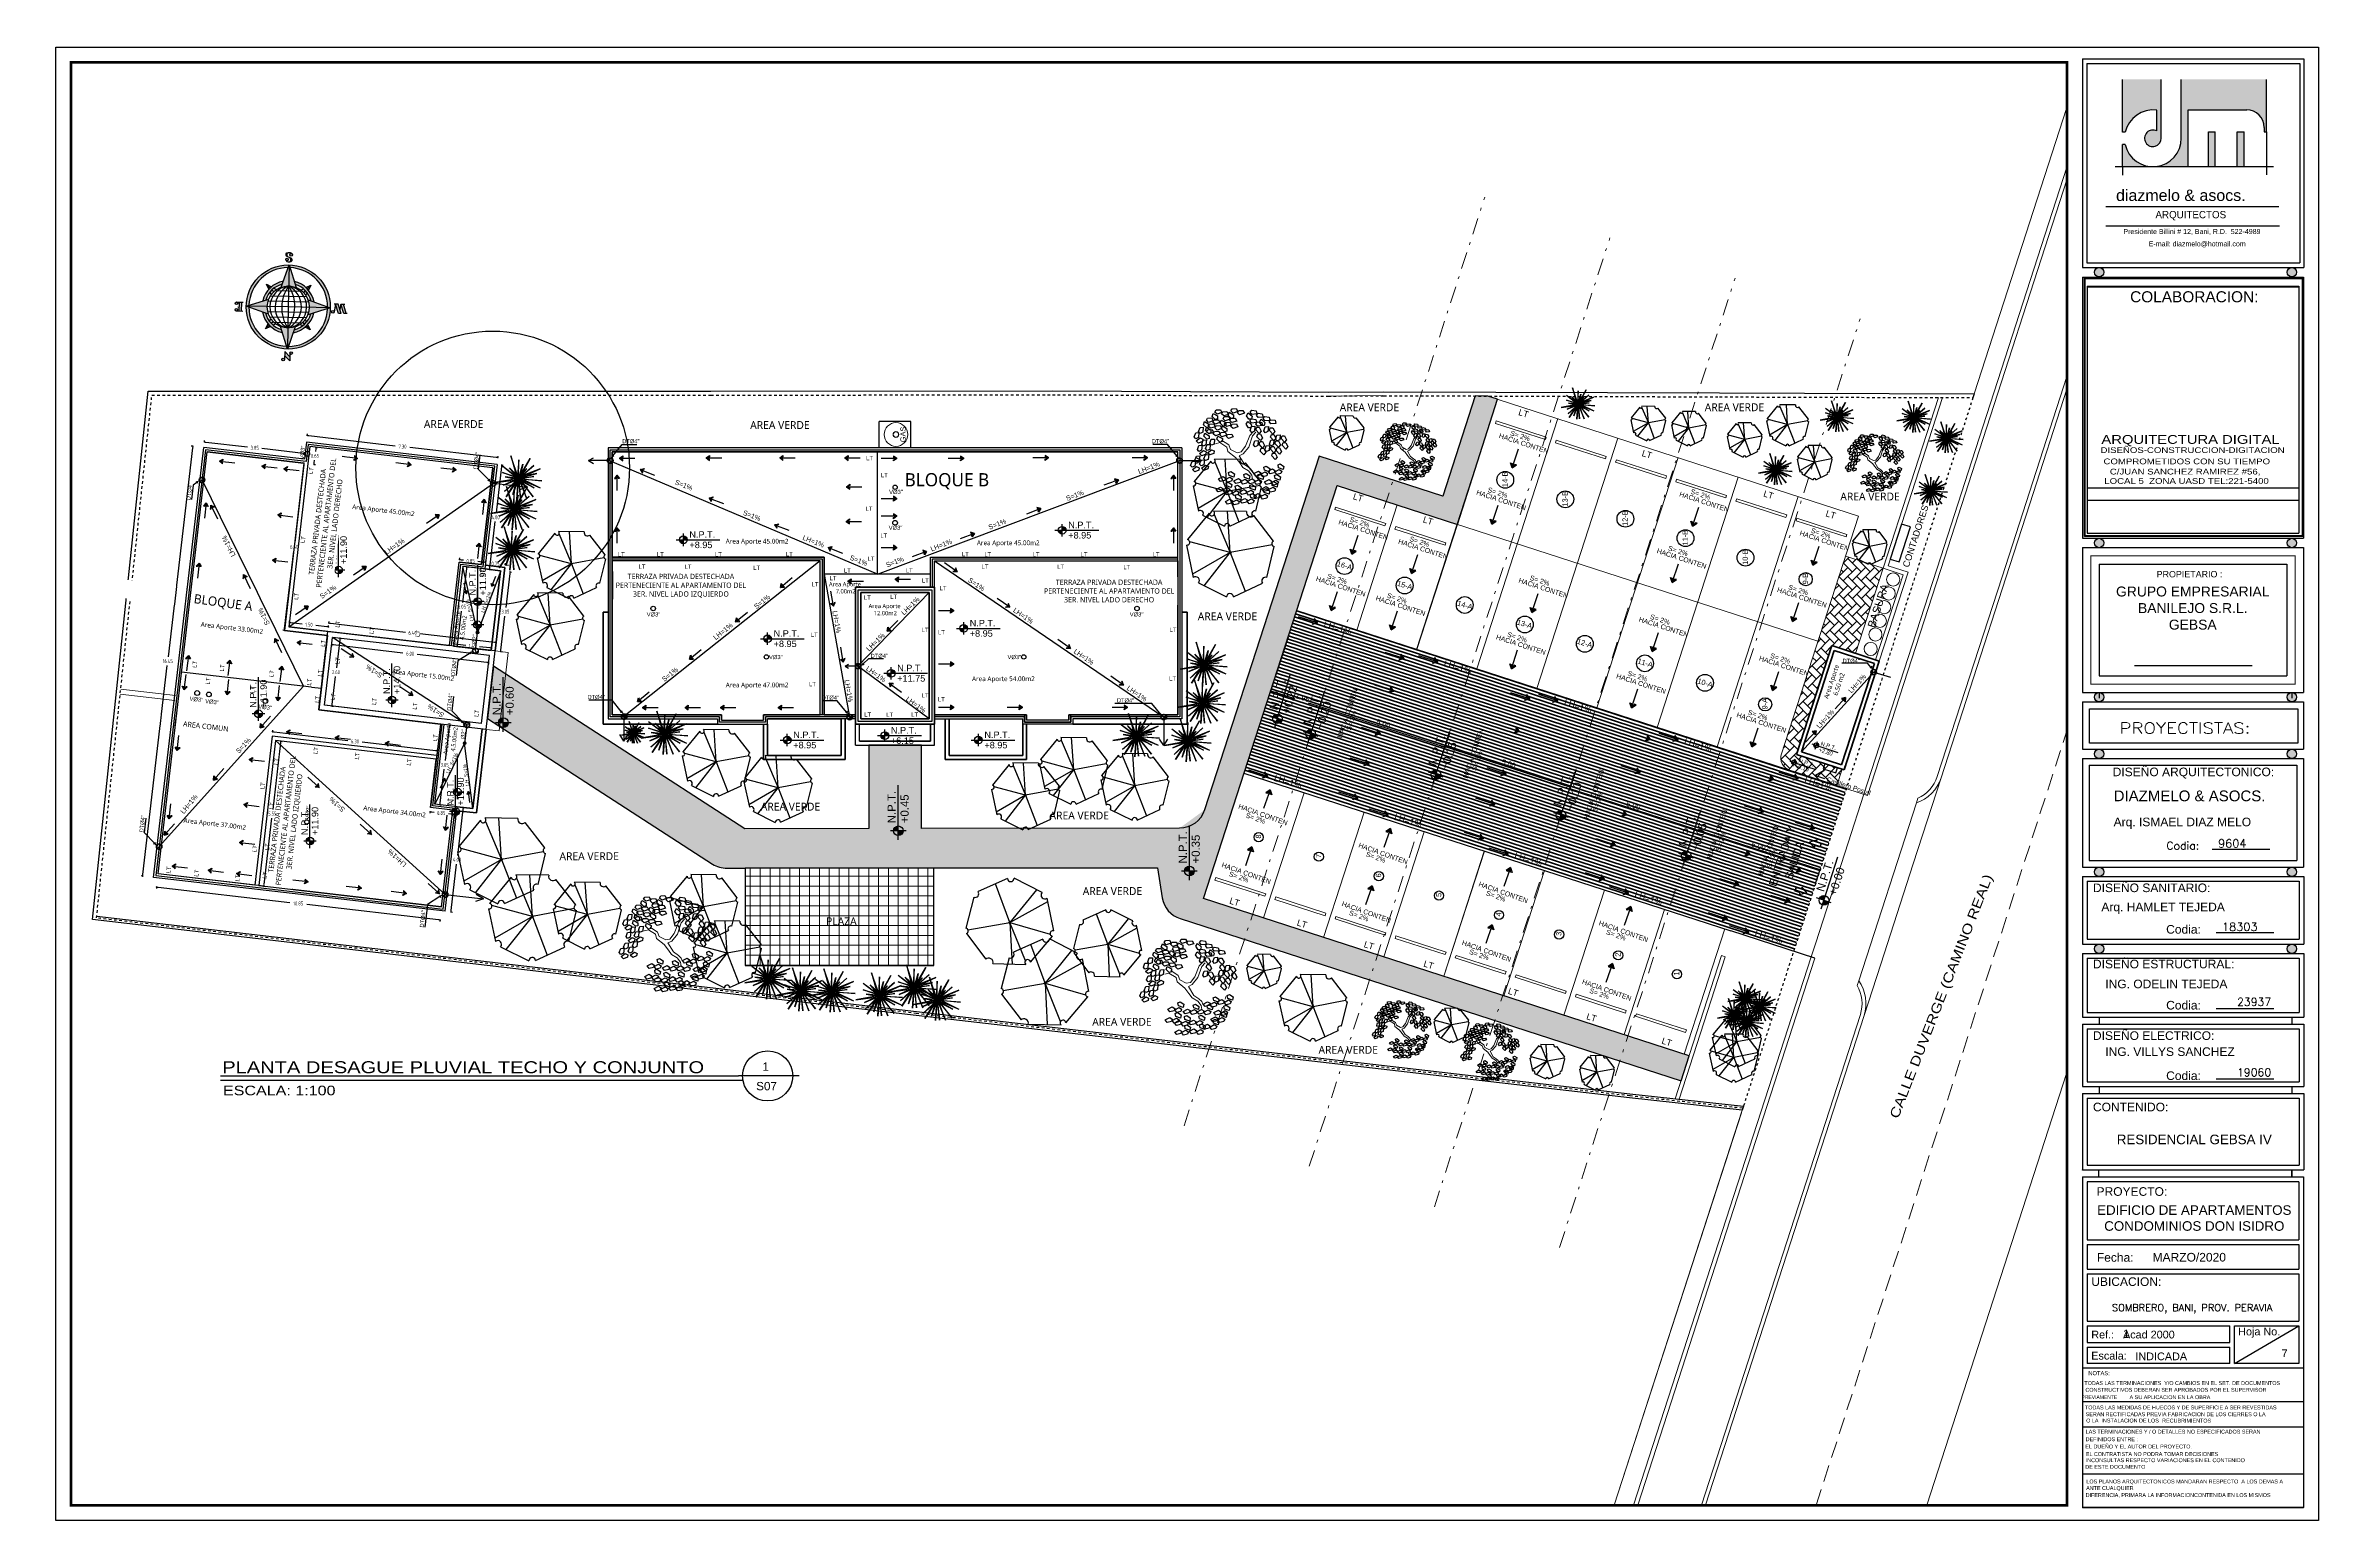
# Model space of a CAD drawing. Header units: feet. Extents: x 1019 to 2236, y -546 to 122.
# Drawn here: x 1053.9 to 1140.3, y -261.8 to -205.8 of the extents above; entities that cross this region are included whole.
import ezdxf
from ezdxf import colors
from ezdxf.entities.mleader import LeaderData, LeaderLine
from ezdxf.enums import TextEntityAlignment as Align
from ezdxf.math import Vec2, Vec3

# ---------------------------------------------------------------- set-up
doc = ezdxf.new("R2010")
doc.units = ezdxf.units.FT
doc.header["$LTSCALE"] = 0.05
doc.header["$MEASUREMENT"] = 0
for name, pattern in [('ACAD_ISO03W100', [30, 12, -18]), ('DASHDOT', [25.4, 12.7, -6.35, 0, -6.35]), ('HIDDEN', [9.525, 6.35, -3.175])]:
    doc.linetypes.add(name, pattern=pattern)
for name, color, linetype in [('1', 5, 'ACAD_ISO03W100'), ('ACCESORIOS', 3, 'Continuous'), ('AGUASNEGRAS', 4, 'Continuous'), ('ANNDTOBJ', 2, 'Continuous'), ('ANNDTTEXT', 2, 'Continuous'), ('BASE', 7, 'Continuous'), ('DIM', 10, 'Continuous'), ('ELEV-2PL', 31, 'Continuous'), ('HOJA', 7, 'Continuous'), ('LUCES', 5, 'Continuous'), ('MARCO', 1, 'Continuous'), ('MVERDE', 3, 'Continuous'), ('NORTE', 7, 'Continuous'), ('PERT-VENT', 8, 'Continuous'), ('PISO', 8, 'Continuous'), ('PISOS', 7, 'Continuous'), ('RELLENO', 8, 'Continuous'), ('SOLAR', 2, 'DASHDOT'), ('TARGETA', 7, 'Continuous'), ('TARJETA2', 1, 'Continuous'), ('TEXTO', 2, 'Continuous'), ('textos', 7, 'Continuous'), ('TEXXT', 2, 'Continuous'), ('TXT', 2, 'Continuous')]:
    doc.layers.add(name, color=color, linetype=linetype)
for name, color, linetype, lineweight in [('A-GENM', 8, 'Continuous', 9), ('A-WALL', 7, 'Continuous', 25), ('AGUA POTABLE', 5, 'HIDDEN', 35), ('arq-pisos', 251, 'Continuous', 5), ('Dimension', 7, 'Continuous', 5), ('FURN', 8, 'Continuous', 9), ('MB', 8, 'Continuous', 20), ('None', 7, 'Continuous', 5), ('PLANTAS', 7, 'Continuous', 9), ('VUELOS', 8, 'HIDDEN', 0)]:
    doc.layers.add(name, color=color, linetype=linetype, lineweight=lineweight)
doc.layers.add('PLANTS', color=7, linetype='Continuous', true_color=0x005716)
doc.styles.add('ads', font='trebuc.ttf', dxfattribs={"height": 0.14})
doc.styles.add('DAMIAN', font='arial.ttf', dxfattribs={"height": 0.12})
doc.styles.add('DIM', font='DIM.shx', dxfattribs={"width": 0.8, "height": 0.15})
doc.styles.add('DIMTEXT', font='arial.ttf')
doc.styles.add('ROMAND', font='arial.ttf')
doc.styles.add('RomanD_1', font='arial.ttf', dxfattribs={"height": 150})
doc.styles.get("Standard").update_dxf_attribs({"font": 'arial.ttf'})
doc.styles.add('TITTEXTM', font='romanc.shx')
doc.dimstyles.new('DIM', dxfattribs={"dimtxt": 0.15, "dimasz": 0.06, "dimexe": 0.06, "dimexo": 0.4, "dimgap": 0.09, "dimtad": 0, "dimtih": 1, "dimtoh": 1, "dimzin": 0, "dimdsep": 46, "dimtxsty": 'DIM', "dimblk": 'DOT', "dimcen": 0.06, "dimdle": 0.05, "dimclrd": 1, "dimclre": 1, "dimclrt": 7, "dimaunit": 1, "dimadec": 3, "dimazin": 0, "dimtfac": 1, "dimtofl": 0, "dimtmove": 1, "dimatfit": 1, "dimldrblk": 'CLOSEDBLANK', "dimfxl": 0.06, "dimtolj": 1, "dimtzin": 0, "dimarcsym": 0})
doc.dimstyles.new('KEILY', dxfattribs={"dimtxt": 0.2, "dimasz": 0.06, "dimexe": 0.05, "dimexo": 0.2, "dimgap": 0.03, "dimtad": 1, "dimzin": 1, "dimdsep": 46, "dimtxsty": 'Standard', "dimblk": 'ARCHTICK', "dimcen": 2.5, "dimdle": 0.03, "dimclrd": 256, "dimclre": 256, "dimclrt": 7, "dimadec": 0, "dimazin": 0, "dimtfac": 1, "dimtmove": 2, "dimatfit": 3, "dimfxl": 0.2, "dimfxlon": 1, "dimtolj": 1, "dimtzin": 1, "dimarcsym": 0})
pattern_1 = [(135, (856.79267, 77.64975), (-0.33941125, 5e-17), [0.72, -0.24]), (225, (856.62297, 77.81946), (-0.33941125, 5e-17), [0.72, -0.24])]

# ---------------------------------------------------------------- blocks, each defined once
blk = doc.blocks.new('A$C6FFE63EF')
at = {"layer": 'TEXTO', "ltscale": 0.05}
h = blk.add_hatch(color=256, dxfattribs=at)
h.paths.add_polyline_path([(1.319, 2.87), (1.319, 2.479, 3.622679), (1.401, 2.342), (1.401, 3.449), (0.672, 3.449), (0.672, 2.457), (0.725, 2.457, -0.391497)])
h.paths.add_polyline_path([(1.246, 1.809, -0.351969), (0.725, 2.227), (0.672, 2.227), (0.672, 1.809)])
h.paths.add_polyline_path([(1.91, 2.875), (3.008, 2.875, -0.414214), (3.336, 2.547), (3.336, 2.466), (3.377, 2.466), (3.377, 3.449), (1.779, 3.449), (1.779, 2.342, -0.414214), (1.246, 1.809), (1.91, 1.809)])
h.paths.add_polyline_path([(2.418, 2.465), (2.287, 2.465), (2.287, 1.809), (2.418, 1.809)], flags=17)
h.paths.add_polyline_path([(2.959, 2.465), (2.828, 2.465), (2.828, 1.809), (2.959, 1.809)], flags=17)
for p, q in [((0.671, 2.456), (0.671, 3.448)), ((1.401, 2.341), (1.401, 3.448)), ((1.778, 2.341), (1.778, 3.448)), ((3.377, 2.465), (3.377, 3.448)), ((1.319, 2.479), (1.319, 2.869)), ((1.909, 1.808), (1.909, 2.874)), ((1.909, 2.874), (3.008, 2.874)), ((0.725, 2.456), (0.671, 2.456)), ((0.671, 1.808), (0.671, 2.227)), ((0.725, 2.227), (0.671, 2.227)), ((2.287, 1.808), (2.287, 2.464)), ((2.287, 2.464), (2.418, 2.464)), ((2.418, 1.808), (2.418, 2.464)), ((2.828, 1.808), (2.828, 2.464)), ((2.828, 2.464), (2.959, 2.464)), ((2.959, 1.808), (2.959, 2.464)), ((3.336, 2.546), (3.336, 2.465)), ((3.336, 2.465), (3.377, 2.465)), ((3.377, 2.465), (3.377, 1.653)), ((0.534, 1.808), (3.512, 1.808)), ((0.671, 1.808), (0.671, 1.647)), ((0.362, 1.057), (3.61, 1.057)), ((0.362, 0.698), (3.622, 0.698))]:
    blk.add_line(p, q, dxfattribs=at)
for centre, radius, start, end in [((1.245, 2.341), 0.533, 82.0412, 167.5619), ((3.008, 2.546), 0.328, 0, 90), ((1.245, 2.341), 0.533, 192.4381, 0), ((1.245, 2.341), 0.156, 61.7263, 0)]:
    blk.add_arc(centre, radius, start, end, dxfattribs=at)
at = {"layer": 'TEXTO', "ltscale": 0.3, "width": 13.01141, "attachment_point": 1}
for s, insert, char_height in [('{\\fSwis721 Blk BT|b0|i0|c0|p34;diazmelo & asocs.}', (0.552, 1.378), 0.21489), ('{\\fComic Sans MS|b0|i0|c0|p66;ARQUITECTOS}', (1.293, 0.975), 0.13753), ('{\\fArial|b0|i0|c0|p34;Presidente Billini # 12, Bani, R.D.  522-4989}', (0.69, 0.636), 0.09455), ('{\\fArial|b0|i0|c0|p34;E-mail: diazmelo@hotmail.com}', (1.167, 0.405), 0.09455)]:
    blk.add_mtext(s, dxfattribs=dict(at, insert=insert, char_height=char_height))
blk = doc.blocks.new('Arbol200')
at = {"color": 33, "linetype": 'Continuous'}
for p, q in [((-0.703, 0.327), (-0.864, 0.436)), ((-0.703, 0.427), (-0.856, 0.517)), ((-0.28, 0.372), (-0.703, 0.427)), ((-0.288, 0.254), (-0.703, 0.327)), ((-0.059, 0.136), (-0.288, 0.254)), ((0, 0.218), (-0.28, 0.372)), ((0, 0), (-0.059, 0.136)), ((0.093, 0.1), (0, 0.218)), ((0.093, 0.1), (0.373, 0.354)), ((0.178, -0.018), (0.339, 0.164)), ((0.339, 0.164), (0.474, 0.309)), ((0.373, 0.354), (0.457, 0.554)), ((0.457, 0.554), (0.534, 0.672)), ((0.474, 0.309), (0.551, 0.526)), ((0.534, 0.672), (0.618, 0.726)), ((0.551, 0.526), (0.678, 0.681)), ((0.678, 0.681), (0.822, 0.726)), ((-0.22, -0.345), (-0.339, -0.635)), ((-0.127, -0.399), (-0.237, -0.681)), ((-0.237, -0.681), (-0.17, -0.826)), ((-0.076, -0.254), (-0.22, -0.345)), ((0.017, -0.336), (-0.127, -0.399)), ((0, 0), (-0.076, -0.254)), ((0.178, -0.018), (0.017, -0.336))]:
    blk.add_line(p, q, dxfattribs=at)
at = {"layer": 'PLANTS', "linetype": 'Continuous'}
for p, q in [((-0.926, 1.555), (-0.808, 1.652)), ((-0.808, 1.652), (-0.703, 1.601)), ((-0.697, 1.644), (-0.579, 1.741)), ((-0.685, 1.556), (-0.697, 1.644)), ((-0.474, 1.69), (-0.58, 1.542)), ((-0.579, 1.741), (-0.474, 1.69)), ((0.091, 1.601), (0.15, 1.742)), ((0.15, 1.742), (0.267, 1.747)), ((0.267, 1.747), (0.243, 1.567)), ((0.294, 1.605), (0.335, 1.703)), ((0.335, 1.703), (0.423, 1.692)), ((0.423, 1.692), (0.486, 1.553)), ((0.489, 1.556), (0.548, 1.697)), ((0.548, 1.697), (0.665, 1.701)), ((0.665, 1.701), (0.641, 1.522)), ((0.692, 1.56), (0.733, 1.658)), ((0.733, 1.658), (0.821, 1.647)), ((0.752, 1.501), (0.81, 1.643)), ((0.81, 1.643), (0.927, 1.647)), ((0.821, 1.647), (0.884, 1.508)), ((0.927, 1.647), (0.903, 1.467)), ((-1.478, 0.877), (-1.373, 0.93)), ((-1.472, 0.725), (-1.478, 0.877)), ((-1.41, 1.113), (-1.305, 1.166)), ((-1.404, 0.961), (-1.41, 1.113)), ((-1.327, 0.917), (-1.404, 0.961)), ((-1.373, 0.93), (-1.32, 0.756)), ((-1.252, 0.993), (-1.327, 0.917)), ((-1.305, 1.166), (-1.252, 0.993)), ((-1.142, 0.919), (-0.962, 0.942)), ((-1.108, 0.807), (-1.142, 0.919)), ((-1.13, 1.083), (-1.012, 1.18)), ((-1.118, 0.995), (-1.13, 1.083)), ((-1.012, 0.982), (-1.118, 0.995)), ((-1.012, 1.18), (-0.906, 1.129)), ((-0.906, 1.129), (-1.012, 0.982)), ((-0.962, 0.942), (-0.9, 0.855)), ((-0.9, 0.855), (-0.956, 0.787)), ((-0.939, 1.391), (-0.759, 1.414)), ((-0.904, 1.279), (-0.939, 1.391)), ((-0.914, 1.468), (-0.926, 1.555)), ((-0.809, 1.454), (-0.914, 1.468)), ((-0.753, 1.259), (-0.904, 1.279)), ((-0.9, 1.172), (-0.782, 1.269)), ((-0.888, 1.084), (-0.9, 1.172)), ((-0.783, 1.07), (-0.888, 1.084)), ((-0.703, 1.601), (-0.809, 1.454)), ((-0.677, 1.218), (-0.783, 1.07)), ((-0.782, 1.269), (-0.677, 1.218)), ((-0.759, 1.414), (-0.697, 1.327)), ((-0.697, 1.327), (-0.753, 1.259)), ((-0.718, 1.209), (-0.538, 1.232)), ((-0.684, 1.097), (-0.718, 1.209)), ((-0.706, 1.374), (-0.588, 1.471)), ((-0.694, 1.286), (-0.706, 1.374)), ((-0.589, 1.272), (-0.694, 1.286)), ((-0.58, 1.542), (-0.685, 1.556)), ((-0.533, 1.077), (-0.684, 1.097)), ((-0.483, 1.419), (-0.589, 1.272)), ((-0.588, 1.471), (-0.483, 1.419)), ((-0.571, 0.82), (-0.452, 0.917)), ((-0.559, 0.732), (-0.571, 0.82)), ((-0.538, 1.232), (-0.477, 1.146)), ((-0.477, 1.146), (-0.533, 1.077)), ((-0.49, 1.091), (-0.31, 1.114)), ((-0.455, 0.979), (-0.49, 1.091)), ((-0.477, 1.463), (-0.359, 1.559)), ((-0.465, 1.375), (-0.477, 1.463)), ((-0.477, 1.256), (-0.359, 1.353)), ((-0.465, 1.168), (-0.477, 1.256)), ((-0.359, 1.361), (-0.465, 1.375)), ((-0.36, 1.154), (-0.465, 1.168)), ((-0.304, 0.959), (-0.455, 0.979)), ((-0.347, 0.866), (-0.453, 0.718)), ((-0.452, 0.917), (-0.347, 0.866)), ((-0.254, 1.301), (-0.36, 1.154)), ((-0.359, 1.559), (-0.253, 1.508)), ((-0.253, 1.508), (-0.359, 1.361)), ((-0.359, 1.353), (-0.254, 1.301)), ((-0.341, 0.909), (-0.223, 1.006)), ((-0.329, 0.821), (-0.341, 0.909)), ((-0.224, 0.807), (-0.329, 0.821)), ((-0.31, 1.114), (-0.248, 1.028)), ((-0.248, 1.028), (-0.304, 0.959)), ((-0.248, 1.345), (-0.13, 1.441)), ((-0.236, 1.257), (-0.248, 1.345)), ((-0.131, 1.243), (-0.236, 1.257)), ((-0.118, 0.954), (-0.224, 0.807)), ((-0.223, 1.006), (-0.118, 0.954)), ((-0.025, 1.39), (-0.131, 1.243)), ((-0.13, 1.441), (-0.025, 1.39)), ((0.143, 1.529), (0.091, 1.601)), ((0.243, 1.567), (0.143, 1.529)), ((0.269, 1.12), (0.328, 1.261)), ((0.321, 1.048), (0.269, 1.12)), ((0.409, 1.465), (0.294, 1.605)), ((0.321, 1.361), (0.361, 1.459)), ((0.436, 1.22), (0.321, 1.361)), ((0.421, 1.086), (0.321, 1.048)), ((0.328, 1.261), (0.445, 1.266)), ((0.361, 1.459), (0.449, 1.448)), ((0.486, 1.553), (0.409, 1.465)), ((0.445, 1.266), (0.421, 1.086)), ((0.513, 1.309), (0.436, 1.22)), ((0.449, 1.448), (0.513, 1.309)), ((0.472, 1.124), (0.513, 1.222)), ((0.587, 0.984), (0.472, 1.124)), ((0.541, 1.484), (0.489, 1.556)), ((0.499, 0.88), (0.539, 0.978)), ((0.614, 0.739), (0.499, 0.88)), ((0.513, 1.222), (0.601, 1.211)), ((0.539, 0.978), (0.627, 0.967)), ((0.641, 1.522), (0.541, 1.484)), ((0.583, 0.957), (0.641, 1.098)), ((0.635, 0.885), (0.583, 0.957)), ((0.664, 1.072), (0.587, 0.984)), ((0.601, 1.211), (0.664, 1.072)), ((0.691, 0.828), (0.614, 0.739)), ((0.627, 0.967), (0.691, 0.828)), ((0.734, 0.922), (0.635, 0.885)), ((0.641, 1.098), (0.758, 1.102)), ((0.808, 1.42), (0.692, 1.56)), ((0.719, 1.316), (0.76, 1.414)), ((0.834, 1.175), (0.719, 1.316)), ((0.758, 1.102), (0.734, 0.922)), ((0.804, 1.43), (0.752, 1.501)), ((0.76, 1.414), (0.848, 1.403)), ((0.785, 0.961), (0.826, 1.059)), ((0.901, 0.821), (0.785, 0.961)), ((0.903, 1.467), (0.804, 1.43)), ((0.884, 1.508), (0.808, 1.42)), ((0.826, 1.059), (0.914, 1.048)), ((0.911, 1.264), (0.834, 1.175)), ((0.848, 1.403), (0.911, 1.264)), ((0.977, 0.909), (0.901, 0.821)), ((0.914, 1.048), (0.977, 0.909)), ((0.955, 1.506), (0.995, 1.604)), ((1.07, 1.365), (0.955, 1.506)), ((0.982, 1.261), (1.022, 1.359)), ((1.097, 1.121), (0.982, 1.261)), ((0.995, 1.604), (1.083, 1.593)), ((1.015, 0.748), (1.073, 0.889)), ((1.022, 1.359), (1.11, 1.348)), ((1.059, 1.271), (1.118, 1.412)), ((1.111, 1.199), (1.059, 1.271)), ((1.147, 1.454), (1.07, 1.365)), ((1.073, 0.889), (1.19, 0.894)), ((1.083, 1.593), (1.147, 1.454)), ((1.173, 1.209), (1.097, 1.121)), ((1.11, 1.348), (1.173, 1.209)), ((1.211, 1.236), (1.111, 1.199)), ((1.118, 1.412), (1.235, 1.416)), ((1.19, 0.894), (1.166, 0.714)), ((1.235, 1.416), (1.211, 1.236)), ((1.218, 0.752), (1.258, 0.85)), ((1.258, 0.85), (1.346, 0.839)), ((1.262, 1.275), (1.303, 1.373)), ((1.377, 1.134), (1.262, 1.275)), ((1.289, 1.03), (1.329, 1.128)), ((1.404, 0.89), (1.289, 1.03)), ((1.303, 1.373), (1.391, 1.362)), ((1.321, 0.829), (1.38, 0.97)), ((1.373, 0.757), (1.321, 0.829)), ((1.329, 1.128), (1.418, 1.117)), ((1.346, 0.839), (1.409, 0.7)), ((1.454, 1.223), (1.377, 1.134)), ((1.38, 0.97), (1.497, 0.975)), ((1.391, 1.362), (1.454, 1.223)), ((1.481, 0.978), (1.404, 0.89)), ((1.418, 1.117), (1.481, 0.978)), ((1.497, 0.975), (1.473, 0.795)), ((1.524, 0.833), (1.565, 0.932)), ((1.639, 0.693), (1.524, 0.833)), ((1.565, 0.932), (1.653, 0.921)), ((1.653, 0.921), (1.716, 0.782)), ((-1.613, 0.378), (-1.509, 0.431)), ((-1.608, 0.225), (-1.613, 0.378)), ((-1.53, 0.182), (-1.608, 0.225)), ((-1.545, 0.614), (-1.441, 0.667)), ((-1.539, 0.462), (-1.545, 0.614)), ((-1.462, 0.418), (-1.539, 0.462)), ((-1.456, 0.257), (-1.53, 0.182)), ((-1.509, 0.431), (-1.456, 0.257)), ((-1.484, 0.116), (-1.393, 0.273)), ((-1.374, 0.075), (-1.484, 0.116)), ((-1.395, 0.681), (-1.472, 0.725)), ((-1.387, 0.493), (-1.462, 0.418)), ((-1.441, 0.667), (-1.387, 0.493)), ((-1.32, 0.756), (-1.395, 0.681)), ((-1.393, 0.273), (-1.287, 0.27)), ((-1.266, 0.184), (-1.374, 0.075)), ((-1.348, 0.615), (-1.258, 0.772)), ((-1.239, 0.575), (-1.348, 0.615)), ((-1.308, 0.423), (-1.204, 0.476)), ((-1.303, 0.271), (-1.308, 0.423)), ((-1.225, 0.227), (-1.303, 0.271)), ((-1.287, 0.27), (-1.266, 0.184)), ((-1.258, 0.772), (-1.152, 0.769)), ((-1.24, 0.66), (-1.136, 0.712)), ((-1.235, 0.507), (-1.24, 0.66)), ((-1.131, 0.683), (-1.239, 0.575)), ((-1.157, 0.463), (-1.235, 0.507)), ((-1.151, 0.302), (-1.225, 0.227)), ((-1.204, 0.476), (-1.151, 0.302)), ((-1.179, 0.161), (-1.088, 0.318)), ((-1.069, 0.121), (-1.179, 0.161)), ((-1.083, 0.539), (-1.157, 0.463)), ((-1.152, 0.769), (-1.131, 0.683)), ((-1.136, 0.712), (-1.083, 0.539)), ((-0.956, 0.787), (-1.108, 0.807)), ((-1.088, 0.318), (-0.982, 0.315)), ((-0.961, 0.229), (-1.069, 0.121)), ((-1.066, 0.438), (-0.886, 0.461)), ((-1.032, 0.326), (-1.066, 0.438)), ((-1.053, 0.602), (-0.935, 0.699)), ((-1.042, 0.514), (-1.053, 0.602)), ((-0.936, 0.501), (-1.042, 0.514)), ((-0.88, 0.305), (-1.032, 0.326)), ((-0.982, 0.315), (-0.961, 0.229)), ((-0.83, 0.648), (-0.936, 0.501)), ((-0.935, 0.699), (-0.83, 0.648)), ((-0.886, 0.461), (-0.824, 0.374)), ((-0.824, 0.374), (-0.88, 0.305)), ((-0.824, 0.691), (-0.706, 0.788)), ((-0.812, 0.603), (-0.824, 0.691)), ((-0.707, 0.589), (-0.812, 0.603)), ((-0.601, 0.737), (-0.707, 0.589)), ((-0.706, 0.788), (-0.601, 0.737)), ((-0.583, 0.655), (-0.403, 0.678)), ((-0.549, 0.544), (-0.583, 0.655)), ((-0.453, 0.718), (-0.559, 0.732)), ((-0.397, 0.523), (-0.549, 0.544)), ((-0.403, 0.678), (-0.341, 0.592)), ((-0.341, 0.592), (-0.397, 0.523)), ((0.667, 0.467), (0.726, 0.608)), ((0.719, 0.395), (0.667, 0.467)), ((0.701, -0.087), (0.76, 0.054)), ((0.819, 0.432), (0.719, 0.395)), ((0.726, 0.608), (0.843, 0.612)), ((0.76, 0.054), (0.877, 0.058)), ((0.812, 0.716), (0.853, 0.815)), ((0.927, 0.576), (0.812, 0.716)), ((0.843, 0.612), (0.819, 0.432)), ((0.853, 0.815), (0.941, 0.804)), ((0.877, 0.058), (0.853, -0.122)), ((0.87, 0.471), (0.911, 0.569)), ((0.985, 0.33), (0.87, 0.471)), ((0.897, 0.226), (0.938, 0.324)), ((1.012, 0.086), (0.897, 0.226)), ((0.904, -0.083), (0.945, 0.015)), ((0.911, 0.569), (0.999, 0.558)), ((1.004, 0.665), (0.927, 0.576)), ((0.938, 0.324), (1.026, 0.313)), ((0.941, 0.804), (1.004, 0.665)), ((0.945, 0.015), (1.033, 0.004)), ((1.062, 0.419), (0.985, 0.33)), ((0.999, 0.558), (1.062, 0.419)), ((1.089, 0.174), (1.012, 0.086)), ((1.067, 0.676), (1.015, 0.748)), ((1.026, 0.313), (1.089, 0.174)), ((1.033, 0.004), (1.096, -0.135)), ((1.166, 0.714), (1.067, 0.676)), ((1.091, -0.105), (1.149, 0.036)), ((1.133, 0.24), (1.192, 0.381)), ((1.185, 0.168), (1.133, 0.24)), ((1.149, 0.036), (1.266, 0.04)), ((1.285, 0.205), (1.185, 0.168)), ((1.192, 0.381), (1.309, 0.385)), ((1.333, 0.612), (1.218, 0.752)), ((1.266, 0.04), (1.242, -0.14)), ((1.244, 0.508), (1.285, 0.606)), ((1.36, 0.367), (1.244, 0.508)), ((1.285, 0.606), (1.373, 0.595)), ((1.309, 0.385), (1.285, 0.205)), ((1.409, 0.7), (1.333, 0.612)), ((1.336, 0.244), (1.377, 0.342)), ((1.451, 0.104), (1.336, 0.244)), ((1.436, 0.456), (1.36, 0.367)), ((1.363, -0.001), (1.403, 0.098)), ((1.473, 0.795), (1.373, 0.757)), ((1.373, 0.595), (1.436, 0.456)), ((1.377, 0.342), (1.465, 0.331)), ((1.403, 0.098), (1.491, 0.086)), ((1.528, 0.192), (1.451, 0.104)), ((1.455, 0.312), (1.514, 0.453)), ((1.507, 0.24), (1.455, 0.312)), ((1.465, 0.331), (1.528, 0.192)), ((1.491, 0.086), (1.555, -0.053)), ((1.607, 0.278), (1.507, 0.24)), ((1.514, 0.453), (1.631, 0.458)), ((1.551, 0.589), (1.591, 0.687)), ((1.666, 0.449), (1.551, 0.589)), ((1.591, 0.687), (1.679, 0.676)), ((1.631, 0.458), (1.607, 0.278)), ((1.716, 0.782), (1.639, 0.693)), ((1.658, 0.316), (1.699, 0.415)), ((1.773, 0.176), (1.658, 0.316)), ((1.743, 0.537), (1.666, 0.449)), ((1.679, 0.676), (1.743, 0.537)), ((1.685, 0.072), (1.725, 0.17)), ((1.8, -0.068), (1.685, 0.072)), ((1.699, 0.415), (1.787, 0.403)), ((1.725, 0.17), (1.813, 0.159)), ((1.85, 0.264), (1.773, 0.176)), ((1.787, 0.403), (1.85, 0.264)), ((1.877, 0.02), (1.8, -0.068)), ((1.813, 0.159), (1.877, 0.02)), ((-1.553, -0.335), (-1.463, -0.262)), ((-1.516, -0.483), (-1.553, -0.335)), ((-1.537, -0.09), (-1.446, -0.016)), ((-1.499, -0.238), (-1.537, -0.09)), ((-1.431, -0.51), (-1.516, -0.483)), ((-1.414, -0.264), (-1.499, -0.238)), ((-1.463, -0.262), (-1.374, -0.42)), ((-1.446, -0.016), (-1.357, -0.175)), ((-1.374, -0.42), (-1.431, -0.51)), ((-1.357, -0.175), (-1.414, -0.264)), ((-1.401, -0.889), (-1.31, -0.815)), ((-1.384, -0.644), (-1.293, -0.57)), ((-1.347, -0.792), (-1.384, -0.644)), ((-1.372, -0.564), (-1.316, -0.391)), ((-1.256, -0.58), (-1.372, -0.564)), ((-1.262, -0.818), (-1.347, -0.792)), ((-1.316, -0.391), (-1.212, -0.372)), ((-1.31, -0.815), (-1.221, -0.974)), ((-1.293, -0.57), (-1.205, -0.728)), ((-1.205, -0.728), (-1.262, -0.818)), ((-1.173, -0.452), (-1.256, -0.58)), ((-1.223, -0.553), (-1.132, -0.479)), ((-1.185, -0.701), (-1.223, -0.553)), ((-1.212, -0.372), (-1.173, -0.452)), ((-1.206, -0.308), (-1.116, -0.234)), ((-1.169, -0.456), (-1.206, -0.308)), ((-1.1, -0.727), (-1.185, -0.701)), ((-1.084, -0.482), (-1.169, -0.456)), ((-1.132, -0.479), (-1.043, -0.638)), ((-1.116, -0.234), (-1.027, -0.392)), ((-1.043, -0.638), (-1.1, -0.727)), ((-1.027, -0.392), (-1.084, -0.482)), ((-1.041, -0.782), (-0.986, -0.609)), ((-0.925, -0.798), (-1.041, -0.782)), ((-1.037, -0.889), (-0.946, -0.815)), ((-1.028, -0.471), (-0.937, -0.398)), ((-0.99, -0.619), (-1.028, -0.471)), ((-1.012, -0.226), (-0.921, -0.152)), ((-0.974, -0.374), (-1.012, -0.226)), ((-0.906, -0.646), (-0.99, -0.619)), ((-0.986, -0.609), (-0.882, -0.59)), ((-0.889, -0.4), (-0.974, -0.374)), ((-0.946, -0.815), (-0.857, -0.973)), ((-0.937, -0.398), (-0.849, -0.556)), ((-0.843, -0.67), (-0.925, -0.798)), ((-0.921, -0.152), (-0.832, -0.311)), ((-0.849, -0.556), (-0.906, -0.646)), ((-0.832, -0.311), (-0.889, -0.4)), ((-0.882, -0.59), (-0.843, -0.67)), ((-0.846, -0.7), (-0.791, -0.527)), ((-0.731, -0.716), (-0.846, -0.7)), ((-0.842, -0.78), (-0.751, -0.706)), ((-0.804, -0.928), (-0.842, -0.78)), ((-0.791, -0.527), (-0.687, -0.508)), ((-0.751, -0.706), (-0.663, -0.864)), ((-0.648, -0.588), (-0.731, -0.716)), ((-0.687, -0.508), (-0.648, -0.588)), ((-0.639, -0.562), (-0.548, -0.489)), ((-0.601, -0.71), (-0.639, -0.562)), ((-0.63, -0.798), (-0.539, -0.724)), ((-0.593, -0.946), (-0.63, -0.798)), ((-0.622, -0.317), (-0.531, -0.243)), ((-0.584, -0.465), (-0.622, -0.317)), ((-0.516, -0.736), (-0.601, -0.71)), ((-0.499, -0.491), (-0.584, -0.465)), ((-0.548, -0.489), (-0.459, -0.647)), ((-0.539, -0.724), (-0.451, -0.883)), ((-0.531, -0.243), (-0.442, -0.402)), ((-0.459, -0.647), (-0.516, -0.736)), ((-0.442, -0.402), (-0.499, -0.491)), ((-0.457, -0.791), (-0.401, -0.618)), ((-0.341, -0.807), (-0.457, -0.791)), ((-0.401, -0.618), (-0.297, -0.599)), ((-0.258, -0.679), (-0.341, -0.807)), ((-0.297, -0.599), (-0.258, -0.679)), ((0.093, -0.817), (0.182, -0.814)), ((0.182, -0.814), (0.266, -0.942)), ((0.753, -0.159), (0.701, -0.087)), ((0.853, -0.122), (0.753, -0.159)), ((1.019, -0.223), (0.904, -0.083)), ((0.931, -0.328), (0.971, -0.229)), ((1.046, -0.468), (0.931, -0.328)), ((0.971, -0.229), (1.059, -0.24)), ((1.096, -0.135), (1.019, -0.223)), ((1.123, -0.379), (1.046, -0.468)), ((1.059, -0.24), (1.123, -0.379)), ((1.143, -0.177), (1.091, -0.105)), ((1.242, -0.14), (1.143, -0.177)), ((1.294, -0.101), (1.334, -0.003)), ((1.409, -0.241), (1.294, -0.101)), ((1.321, -0.346), (1.361, -0.247)), ((1.436, -0.486), (1.321, -0.346)), ((1.334, -0.003), (1.422, -0.014)), ((1.361, -0.247), (1.449, -0.259)), ((1.478, -0.141), (1.363, -0.001)), ((1.485, -0.153), (1.409, -0.241)), ((1.422, -0.014), (1.485, -0.153)), ((1.512, -0.398), (1.436, -0.486)), ((1.449, -0.259), (1.512, -0.398)), ((1.555, -0.053), (1.478, -0.141)), ((-1.363, -1.037), (-1.401, -0.889)), ((-1.278, -1.063), (-1.363, -1.037)), ((-1.221, -0.974), (-1.278, -1.063)), ((-1.219, -1.118), (-1.164, -0.945)), ((-1.103, -1.134), (-1.219, -1.118)), ((-1.164, -0.945), (-1.059, -0.926)), ((-1.021, -1.006), (-1.103, -1.134)), ((-1.059, -0.926), (-1.021, -1.006)), ((-1.054, -1.134), (-0.963, -1.06)), ((-1.016, -1.282), (-1.054, -1.134)), ((-0.999, -1.037), (-1.037, -0.889)), ((-0.931, -1.308), (-1.016, -1.282)), ((-0.915, -1.063), (-0.999, -1.037)), ((-0.963, -1.06), (-0.874, -1.219)), ((-0.874, -1.219), (-0.931, -1.308)), ((-0.857, -0.973), (-0.915, -1.063)), ((-0.872, -1.363), (-0.817, -1.19)), ((-0.756, -1.379), (-0.872, -1.363)), ((-0.859, -1.025), (-0.768, -0.951)), ((-0.821, -1.173), (-0.859, -1.025)), ((-0.736, -1.199), (-0.821, -1.173)), ((-0.817, -1.19), (-0.712, -1.171)), ((-0.72, -0.954), (-0.804, -0.928)), ((-0.768, -0.951), (-0.679, -1.11)), ((-0.674, -1.251), (-0.756, -1.379)), ((-0.679, -1.11), (-0.736, -1.199)), ((-0.663, -0.864), (-0.72, -0.954)), ((-0.712, -1.171), (-0.674, -1.251)), ((-0.677, -1.254), (-0.622, -1.081)), ((-0.561, -1.27), (-0.677, -1.254)), ((-0.666, -1.369), (-0.485, -1.352)), ((-0.635, -1.482), (-0.666, -1.369)), ((-0.647, -1.043), (-0.556, -0.97)), ((-0.609, -1.191), (-0.647, -1.043)), ((-0.485, -1.507), (-0.635, -1.482)), ((-0.622, -1.081), (-0.517, -1.062)), ((-0.524, -1.218), (-0.609, -1.191)), ((-0.508, -0.972), (-0.593, -0.946)), ((-0.479, -1.142), (-0.561, -1.27)), ((-0.556, -0.97), (-0.467, -1.128)), ((-0.467, -1.128), (-0.524, -1.218)), ((-0.517, -1.062), (-0.479, -1.142)), ((-0.451, -0.883), (-0.508, -0.972)), ((-0.485, -1.352), (-0.426, -1.44)), ((-0.426, -1.44), (-0.485, -1.507)), ((-0.465, -1.272), (-0.41, -1.099)), ((-0.349, -1.288), (-0.465, -1.272)), ((-0.448, -1.483), (-0.267, -1.466)), ((-0.418, -1.596), (-0.448, -1.483)), ((-0.267, -1.621), (-0.418, -1.596)), ((-0.41, -1.099), (-0.305, -1.08)), ((-0.267, -1.16), (-0.349, -1.288)), ((-0.327, -0.888), (-0.146, -0.871)), ((-0.296, -1.001), (-0.327, -0.888)), ((-0.305, -1.08), (-0.267, -1.16)), ((-0.146, -1.026), (-0.296, -1.001)), ((-0.271, -1.402), (-0.246, -1.298)), ((-0.135, -1.522), (-0.271, -1.402)), ((-0.267, -1.466), (-0.209, -1.554)), ((-0.209, -1.554), (-0.267, -1.621)), ((-0.246, -1.298), (-0.157, -1.295)), ((-0.242, -1.169), (-0.061, -1.152)), ((-0.212, -1.282), (-0.242, -1.169)), ((-0.061, -1.307), (-0.212, -1.282)), ((-0.157, -1.295), (-0.073, -1.423)), ((-0.146, -0.871), (-0.087, -0.959)), ((-0.087, -0.959), (-0.146, -1.026)), ((-0.073, -1.423), (-0.135, -1.522)), ((-0.109, -1.002), (0.072, -0.985)), ((-0.079, -1.115), (-0.109, -1.002)), ((0.072, -1.14), (-0.079, -1.115)), ((-0.061, -1.152), (-0.003, -1.24)), ((-0.003, -1.24), (-0.061, -1.307)), ((-0.024, -1.283), (0.156, -1.266)), ((0.006, -1.396), (-0.024, -1.283)), ((0.157, -1.421), (0.006, -1.396)), ((0.068, -0.921), (0.093, -0.817)), ((0.204, -1.041), (0.068, -0.921)), ((0.072, -0.985), (0.13, -1.073)), ((0.13, -1.073), (0.072, -1.14)), ((0.153, -1.202), (0.178, -1.099)), ((0.289, -1.322), (0.153, -1.202)), ((0.156, -1.266), (0.215, -1.355)), ((0.215, -1.355), (0.157, -1.421)), ((0.178, -1.099), (0.266, -1.096)), ((0.266, -0.942), (0.204, -1.041)), ((0.258, -0.988), (0.438, -0.97)), ((0.288, -1.1), (0.258, -0.988)), ((0.266, -1.096), (0.351, -1.223)), ((0.439, -1.126), (0.288, -1.1)), ((0.351, -1.223), (0.289, -1.322)), ((0.368, -1.296), (0.549, -1.279)), ((0.398, -1.409), (0.368, -1.296)), ((0.549, -1.434), (0.398, -1.409)), ((0.438, -0.97), (0.497, -1.059)), ((0.497, -1.059), (0.439, -1.126)), ((0.475, -1.102), (0.656, -1.085)), ((0.506, -1.215), (0.475, -1.102)), ((0.656, -1.24), (0.506, -1.215)), ((0.549, -1.279), (0.607, -1.367)), ((0.607, -1.367), (0.549, -1.434)), ((0.586, -1.41), (0.766, -1.393)), ((0.616, -1.523), (0.586, -1.41)), ((0.767, -1.549), (0.616, -1.523)), ((0.653, -1.02), (0.677, -0.917)), ((0.789, -1.141), (0.653, -1.02)), ((0.656, -1.085), (0.715, -1.173)), ((0.715, -1.173), (0.656, -1.24)), ((0.677, -0.917), (0.766, -0.914)), ((0.763, -1.329), (0.788, -1.226)), ((0.899, -1.449), (0.763, -1.329)), ((0.766, -0.914), (0.85, -1.042)), ((0.766, -1.393), (0.825, -1.482)), ((0.825, -1.482), (0.767, -1.549)), ((0.788, -1.226), (0.876, -1.223)), ((0.85, -1.042), (0.789, -1.141)), ((0.876, -1.223), (0.961, -1.35)), ((0.961, -1.35), (0.899, -1.449))]:
    blk.add_line(p, q, dxfattribs=at)
blk = doc.blocks.new('ARBOL4')
at = {"layer": 'PLANTS'}
for p, q in [((-0.215225, 0.439234), (-0.445698, 0.173788)), ((-0.172006, 0.430212), (0, 0)), ((0.18998, 0.442934), (-0.157772, 0.457476)), ((0.465439, 0.126688), (0.258534, 0.409628)), ((-0.474293, 0.087687), (-0.409359, -0.263952)), ((0, 0), (0.381619, 0.241316)), ((0.392021, -0.274733), (0.48214, 0.055782)), ((0, 0), (-0.436626, -0.116299)), ((-0.37373, -0.251589), (0, 0)), ((0, 0), (-0.030926, -0.456175)), ((0.410256, -0.207857), (0, 0)), ((0, 0), (0.311329, -0.356352)), ((-0.375843, -0.309965), (-0.049034, -0.484529)), ((0.011921, -0.485418), (0.345337, -0.341692))]:
    blk.add_line(p, q, dxfattribs=at)
for centre, radius, start, end in [((-0.189074, 0.45647), 0.031319, 213.386078, 1.840691), ((0.228399, 0.434803), 0.03927, 168.050674, 320.127319), ((-0.47347, 0.135212), 0.047533, 269.007996, 54.248581), ((0, 0), 0.01, 0, 180), ((0.474388, 0.091377), 0.036427, 104.220505, 282.287354), ((0, 0), 0.01, 180, 0), ((-0.383672, -0.280455), 0.030531, 284.858551, 147.280869), ((-0.018543, -0.484042), 0.030495, 357.413361, 180.915833), ((0.371318, -0.310052), 0.04094, 59.622765, 230.608597)]:
    blk.add_arc(centre, radius, start, end, dxfattribs=at)
blk = doc.blocks.new('T36')
at = {"color": 86, "linetype": 'Continuous'}
for p, q in [((-0.003, -0.009), (-0.46, 0.143)), ((-0.46, 0.143), (-0.13, 0.041)), ((-0.003, -0.009), (-0.333, 0.244)), ((-0.333, 0.244), (-0.029, 0.016)), ((-0.003, -0.009), (-0.308, 0.016)), ((-0.308, 0.016), (-0.079, 0.016)), ((-0.003, -0.009), (-0.294, 0.392)), ((-0.294, 0.392), (-0.079, 0.067)), ((-0.003, -0.009), (-0.232, 0.117)), ((-0.232, 0.117), (-0.13, 0.041)), ((-0.003, -0.009), (-0.181, 0.345)), ((-0.181, 0.345), (-0.083, 0.101)), ((-0.003, -0.009), (-0.105, 0.295)), ((-0.105, 0.295), (-0.011, 0.059)), ((-0.003, -0.009), (-0.054, 0.472)), ((-0.054, 0.472), (-0.003, 0.092)), ((-0.003, -0.009), (0.098, 0.472)), ((-0.003, 0.092), (0.098, 0.472)), ((-0.003, -0.009), (0.307, 0.369)), ((-0.003, -0.009), (0.123, 0.345)), ((-0.003, -0.009), (0.377, 0.244)), ((-0.003, -0.009), (0.402, 0.117)), ((-0.003, -0.009), (0.427, 0.041)), ((0.377, 0.244), (0.047, 0.041)), ((0.402, 0.117), (0.047, 0.016)), ((0.427, 0.041), (0.047, -0.009)), ((0.307, 0.369), (0.053, 0.08)), ((0.123, 0.345), (0.053, 0.08)), ((-0.003, -0.009), (-0.434, -0.263)), ((-0.434, -0.263), (-0.089, -0.09)), ((-0.003, -0.009), (-0.384, -0.085)), ((-0.384, -0.085), (-0.059, -0.042)), ((-0.003, -0.009), (-0.181, -0.39)), ((-0.003, -0.009), (-0.181, -0.238)), ((-0.181, -0.238), (-0.059, -0.042)), ((-0.029, -0.085), (-0.181, -0.39)), ((-0.003, -0.009), (-0.054, -0.364)), ((-0.054, -0.364), (-0.029, -0.085)), ((-0.003, -0.009), (0.183, -0.472)), ((-0.003, -0.009), (0.427, -0.187)), ((-0.003, -0.009), (0.022, -0.288)), ((-0.003, -0.009), (0.351, -0.06)), ((-0.003, -0.009), (0.199, -0.288)), ((-0.003, -0.009), (0.326, -0.238)), ((0.022, -0.288), (0.022, -0.085)), ((0.199, -0.288), (0.047, -0.06)), ((0.183, -0.472), (0.047, -0.085)), ((0.351, -0.06), (0.073, -0.035)), ((0.427, -0.187), (0.098, -0.06)), ((0.098, -0.06), (0.326, -0.238))]:
    blk.add_line(p, q, dxfattribs=at)
blk = doc.blocks.new('Arbol222')
at = {"layer": 'PLANTS', "lineweight": 15, "xscale": 1.5, "yscale": 1.5, "zscale": 1.5}
blk.add_blockref('T36', (0.005, 0.014), dxfattribs=at)
blk = doc.blocks.new('NORTE')
at = {"layer": 'NORTE'}
h = blk.add_hatch(color=7, dxfattribs=at)
h.paths.add_polyline_path([(-8.2, 33.8), (-8.2, 24.6), (4.1, 12.3), (4.1, 21.5)])
h.paths.add_polyline_path([(-14.3, 15.4, 1), (-8.2, 15.4, 1)])
h.paths.add_polyline_path([(4.1, 30.7, 1), (10.2, 30.7, 1)])
h.paths.add_polyline_path([(122, -82.6, 1), (115.9, -82.6, 1)])
h.paths.add_polyline_path([(122, -98, 1), (115.9, -98, 1)])
h.paths.add_polyline_path([(112.8, -79.5), (106.7, -79.5), (106.7, -101), (112.8, -101)])
h.paths.add_polyline_path([(-5.3, -199.2), (-3.7, -197.6), (-6.7, -198.5), (-8.8, -200.7), (-8.7, -202.9), (-7.5, -205), (-6.7, -205.8), (-4.1, -207), (-2.4, -207.6), (-4.6, -205.5), (-5.7, -203.1), (-5.8, -201.1)])
h.paths.add_polyline_path([(5.5, -212.9), (4.5, -210.7), (3.6, -209.9), (1.3, -208.7), (1.3, -208.7), (2.4, -210.5), (2.9, -212.4), (2.9, -215.2), (2.4, -216.5), (1.1, -218.1), (-0.6, -219), (0.8, -219), (3.6, -218), (5.5, -215.9)])
h.paths.add_polyline_path([(0.1, -202.6, 1), (6.2, -202.6, 1)])
h.paths.add_polyline_path([(-9.6, -213.9, 1), (-3.4, -213.9, 1)])
h.paths.add_polyline_path([(-131.8, -79.6), (-137.9, -79.6), (-130.7, -101.1), (-124.6, -101.1)])
h.paths.add_polyline_path([(-119.5, -79.6), (-125.6, -79.6), (-118.5, -101.1), (-112.3, -101.1)])
h.paths.add_polyline_path([(-103.1, -82.7, 1), (-109.3, -82.7, 1)])
h = blk.add_hatch(color=250, dxfattribs=at)
h.paths.add_polyline_path([(-2.1, 6.2), (-2.1, -42.9, -0.090992), (15.4, -46.1)])
h.paths.add_polyline_path([(47, -92, -0.090992), (43.8, -109.4), (96.1, -92)])
h.paths.add_polyline_path([(-2.1, -190.1), (-2.1, -141.1, -0.090992), (-19.5, -137.9)])
h.paths.add_polyline_path([(-51.1, -92, -0.090992), (-47.9, -74.6), (-100.2, -92)])
h = blk.add_hatch(color=253, dxfattribs=at)
h.paths.add_polyline_path([(-47.9, -109.4, -0.090992), (-51.1, -92), (-100.2, -92)])
h.paths.add_polyline_path([(-2.1, 6.2), (-19.5, -46.1, -0.090992), (-2.1, -42.9)])
h.paths.add_polyline_path([(96.1, -92), (43.8, -74.6, -0.090992), (47, -92)])
h.paths.add_polyline_path([(15.4, -137.9, -0.090992), (-2.1, -141.1), (-2.1, -190.1)])
h = blk.add_hatch(color=168, dxfattribs=at)
h.paths.add_polyline_path([(-4.1, 0), (-2.1, 6.2, 0.414214), (-100.2, -92), (-94, -89.9, -0.401206)])
h.paths.add_polyline_path([(89.9, -89.9), (96.1, -92, 0.414214), (-2.1, 6.2), (0, 0, -0.401206)])
h.paths.add_polyline_path([(96.1, -92), (89.9, -94, -0.401206), (0, -184), (-2.1, -190.1, 0.414214)])
h.paths.add_polyline_path([(-94, -94), (-100.2, -92, 0.414214), (-2.1, -190.1), (-4.1, -184, -0.401206)])
h = blk.add_hatch(color=150, dxfattribs=at)
h.paths.add_polyline_path([(-17.1, -38.9), (-14.8, -32, 0.296589), (-62.1, -79.3), (-55.2, -77, -0.260742)])
h.paths.add_polyline_path([(-55.2, -107), (-62.1, -104.7, 0.296589), (-14.8, -152), (-17.1, -145.1, -0.260742)])
h.paths.add_polyline_path([(58, -104.7), (51.1, -107, -0.260742), (13, -145.1), (10.7, -152, 0.296589)])
h.paths.add_polyline_path([(10.7, -32), (13, -38.9, -0.260742), (51.1, -77), (58, -79.3, 0.296589)])
h = blk.add_hatch(color=252, dxfattribs=at)
h.paths.add_polyline_path([(-54.1, -39.9), (-48.3, -51.6, -0.016871), (-45.4, -48.6)])
h.paths.add_polyline_path([(-36.8, -57.3), (-41.1, -53, 0.028382), (-45.3, -57.6), (-42.2, -63.8, -0.043143)])
h.paths.add_polyline_path([(32.6, -57.3), (37, -53, 0.028382), (32.3, -48.8), (26.2, -51.9, -0.043143)])
h.paths.add_polyline_path([(38.3, -45.8, -0.016871), (41.3, -48.6), (50, -39.9)])
h.paths.add_polyline_path([(38.1, -120.2, -0.043143), (32.6, -126.7), (37, -131, 0.028382), (41.2, -126.4)])
h.paths.add_polyline_path([(44.2, -132.3, -0.016871), (41.3, -135.4), (50, -144)])
h.paths.add_polyline_path([(-41.1, -131), (-36.8, -126.7, -0.043143), (-42.2, -120.2), (-45.3, -126.4, 0.028382)])
h.paths.add_polyline_path([(-54.1, -144), (-45.4, -135.4, -0.016871), (-48.3, -132.3)])
h = blk.add_hatch(color=254, dxfattribs=at)
h.paths.add_polyline_path([(-54.1, -39.9), (-45.4, -48.6, -0.016871), (-42.4, -45.8)])
h.paths.add_polyline_path([(-36.4, -48.8, 0.028382), (-41.1, -53), (-36.8, -57.3, -0.043143), (-30.3, -51.9)])
h.paths.add_polyline_path([(38.1, -63.8), (41.2, -57.6, 0.028382), (37, -53), (32.6, -57.3, -0.043143)])
h.paths.add_polyline_path([(41.3, -48.6, -0.016871), (44.2, -51.6), (50, -39.9)])
h.paths.add_polyline_path([(37, -131), (32.6, -126.7, -0.043143), (26.2, -132.1), (32.3, -135.2, 0.028382)])
h.paths.add_polyline_path([(38.3, -138.2), (50, -144), (41.3, -135.4, -0.016871)])
h.paths.add_polyline_path([(-42.4, -138.2, -0.016871), (-45.4, -135.4), (-54.1, -144)])
h.paths.add_polyline_path([(-36.4, -135.2), (-30.3, -132.1, -0.043143), (-36.8, -126.7), (-41.1, -131, 0.028382)])
at = {"color": 0, "linetype": 'ByBlock'}
for p, q in [((-19.5, -46.1), (-2.1, 6.2)), ((-8.2, 33.8), (4.1, 21.5)), ((-8.2, 15.4), (-8.2, 33.8)), ((-8.2, 24.6), (4.1, 12.3)), ((-2.1, 6.2), (15.4, -46.1)), ((-2.1, -92), (-2.1, 6.2)), ((4.1, 12.3), (4.1, 30.7)), ((-48.3, -51.6), (-54.1, -39.9)), ((-54.1, -39.9), (-45.4, -48.6)), ((-54.1, -39.9), (-42.4, -45.8)), ((-41.1, -53), (-36.8, -57.3)), ((-36.4, -48.8), (-30.3, -51.9)), ((26.2, -51.9), (32.3, -48.8)), ((37, -53), (32.6, -57.3)), ((38.3, -45.8), (50, -39.9)), ((50, -39.9), (41.3, -48.6)), ((50, -39.9), (44.2, -51.6)), ((-139.9, -79.6), (-131.8, -79.6)), ((-137.9, -79.6), (-130.7, -101.1)), ((-124.6, -101.1), (-133.8, -101.1)), ((-131.8, -79.6), (-124.6, -101.1)), ((-125.6, -79.6), (-119.5, -79.6)), ((-125.6, -79.6), (-118.5, -101.1)), ((-124.6, -101.1), (-122.6, -88.8)), ((-119.5, -79.6), (-112.3, -101.1)), ((-118.5, -101.1), (-109.3, -101.1)), ((-112.3, -101.1), (-109.3, -82.7)), ((-100.2, -92), (-47.9, -74.6)), ((-47.9, -109.4), (-100.2, -92)), ((-100.2, -92), (-2.1, -92)), ((-49.6, -79.7), (45.5, -79.7)), ((-49.6, -104.3), (45.5, -104.3)), ((-42.2, -63.8), (-45.3, -57.6)), ((-44.6, -67.5), (40.4, -67.5)), ((-34.5, -55.2), (30.4, -55.2)), ((-2.1, -190.1), (-2.1, -92)), ((-2.1, -92), (96.1, -92)), ((41.2, -57.6), (38.1, -63.8)), ((43.8, -74.6), (96.1, -92)), ((96.1, -92), (43.8, -109.4)), ((103.6, -79.5), (119, -79.5)), ((119, -101), (103.6, -101)), ((106.7, -79.5), (106.7, -101)), ((112.8, -101), (112.8, -79.5)), ((112.8, -88.7), (115.9, -88.7)), ((-54.1, -144), (-48.3, -132.3)), ((-54.1, -144), (-45.4, -135.4)), ((-42.4, -138.2), (-54.1, -144)), ((-45.3, -126.4), (-42.2, -120.2)), ((-44.6, -116.5), (40.4, -116.5)), ((-41.1, -131), (-36.8, -126.7)), ((-30.3, -132.1), (-36.4, -135.2)), ((-34.5, -128.8), (30.4, -128.8)), ((-2.1, -190.1), (-19.5, -137.9)), ((15.4, -137.9), (-2.1, -190.1)), ((32.3, -135.2), (26.2, -132.1)), ((37, -131), (32.6, -126.7)), ((38.1, -120.2), (41.2, -126.4)), ((50, -144), (38.3, -138.2)), ((50, -144), (41.3, -135.4)), ((44.2, -132.3), (50, -144))]:
    blk.add_line(p, q, dxfattribs=at)
for points in [[(5.3, -200.4), (3.5, -198.5), (0.4, -197.5), (-3.7, -197.6), (-6.7, -198.5), (-8.8, -200.7), (-8.7, -202.9), (-7.5, -205), (-6.7, -205.8), (-4.1, -207), (1.3, -208.7), (3.6, -209.9), (4.5, -210.7), (5.5, -212.9), (5.5, -215.9), (3.6, -218), (0.8, -219), (-3.8, -219.1), (-6.8, -217.9), (-8.4, -216.1)], [(-3.7, -197.6), (-5.3, -199.2), (-5.8, -201.1), (-5.7, -203.1), (-4.6, -205.5), (-2.3, -207.7)], [(1.3, -208.8), (2.4, -210.5), (2.9, -212.4), (2.9, -215.2), (2.4, -216.5), (1.1, -218.1), (-0.7, -219.1)]]:
    blk.add_lwpolyline(points, dxfattribs=at)
for centre, radius in [((-2.1, -92), 98.2), ((-11.3, 15.4), 3.07), ((7.1, 30.7), 3.07), ((-2.1, -92), 49.1), ((-106.2, -82.7), 3.07), ((119, -82.6), 3.07), ((119, -98), 3.07), ((-6.5, -213.9), 3.07), ((3.2, -202.6), 3.07)]:
    blk.add_circle(centre, radius, dxfattribs=at)
for centre, radius, start, end in [((-2.1, -92), 92, 1.2781, 88.7219), ((-2.1, -92), 92, 91.2781, 178.7219), ((-2.1, -92), 61.3, 101.9604, 168.0396), ((-2.1, -92), 55.2, 105.7719, 164.2281), ((4.5, -92), 49.5, 97.6281, 262.3719), ((21.9, -92), 54.6, 115.9892, 244.0108), ((68.8, -92), 86.2, 145.292, 214.708), ((-26, -92), 54.6, 295.9892, 64.0108), ((-8.6, -92), 49.5, 277.6281, 82.3719), ((-72.9, -92), 86.2, 325.292, 34.708), ((-2.1, -92), 61.3, 11.9604, 78.0396), ((-2.1, -92), 55.2, 15.7719, 74.2281), ((-2.1, -92), 92, 181.2781, 268.7219), ((-2.1, -92), 61.3, 191.9604, 258.0396), ((-2.1, -92), 92, 271.2781, 358.7219), ((-2.1, -92), 61.3, 281.9604, 348.0396), ((-2.1, -92), 55.2, 195.7719, 254.2281), ((-2.1, -92), 55.2, 285.7719, 344.2281)]:
    blk.add_arc(centre, radius, start, end, dxfattribs=at)
blk = doc.blocks.new('A$C6EB94CA3')
at = {"layer": 'BASE'}
blk.add_blockref('NORTE', (139.9, 219.1), dxfattribs=at)
blk = doc.blocks.new('NORT')
blk.add_blockref('A$C6EB94CA3', (193.2, 72))
blk = doc.blocks.new('A$C7FF54E45')
at = {"layer": 'SOLAR', "linetype": 'Continuous', "ltscale": 0.15}
blk.add_lwpolyline([(66.124, 33.191), (34.853, 30.693), (7.642, 28.496), (3.32, 28.119), (3.338, 28.271), (7.63, 28.645), (34.841, 30.843), (66.26, 33.352), (68.078, 13.246), (60.53, 11.749), (47.102, 9.086), (34.373, 6.546), (24.073, 4.557), (22.007, 4.131), (9.481, 1.696), (-0.018, -0.156), (0, 0)], dxfattribs=at)
at = {"layer": 'SOLAR', "ltscale": 0.03}
blk.add_lwpolyline([(3.342, 28.196), (7.636, 28.57), (34.847, 30.768), (66.118, 33.265), (67.917, 13.367), (60.501, 11.896), (47.073, 9.233), (34.344, 6.693), (24.044, 4.704), (21.978, 4.278), (9.452, 1.843), (0, 0), (3.328, 28.184)], dxfattribs=at)
at = {"layer": 'TEXTO', "color": 8, "xscale": 0.01627351727233868, "yscale": 0.01627351727233868, "zscale": 0.01627351727233868, "rotation": 9.999999999997017}
blk.add_blockref('NORT', (58.741, 4.94), dxfattribs=at)
blk = doc.blocks.new('A$C1C7A76FF')
at = {"layer": 'FURN'}
for radius in [0.45, 0.11, 0.1]:
    blk.add_circle((0.45, 0.45), radius, dxfattribs=at)
blk = doc.blocks.new('A$C04841795')
at = {"ltscale": 45}
h = blk.add_hatch(color=256, dxfattribs=at)
h.dxf.hatch_style = 1
h.paths.add_polyline_path([(0.179, 0.249), (0.179, 0.154), (0.274, 0.154, 0.414214)])
h.paths.add_polyline_path([(0.179, 0.154), (0.083, 0.154, 0.414214), (0.179, 0.058)])
at = {"layer": 'TXT', "ltscale": 45}
for p, q in [((0, 0.154), (1.087, 0.154)), ((0.179, 0), (0.179, 0.308))]:
    blk.add_line(p, q, dxfattribs=at)
blk.add_circle((0.179, 0.154), 0.0956, dxfattribs=at)
blk = doc.blocks.new('A$C254F7BEB')
at = {"layer": 'RELLENO', "ltscale": 45}
h = blk.add_hatch(dxfattribs=at)
h.set_pattern_fill('ANSI31', color=256, scale=0.001)
h.set_pattern_definition([(45, (-176.37313094, 318.3908807), (-8.838834765e-05, 8.838834765e-05), [])])
edge = h.paths.add_edge_path()
edge.add_line((0.18, 0), (0.4, 0))
edge.add_line((0.4, 0), (0.4, 0.35))
edge.add_line((0.4, 0.35), (0.53, 0.35))
edge.add_line((0.53, 0.35), (0.26, 0.75))
edge.add_line((0.26, 0.75), (0, 0.35))
edge.add_line((0, 0.35), (0.13, 0.35))
edge.add_line((0.13, 0.35), (0.13, 0))
edge.add_line((0.13, 0), (0.35, 0))
blk.add_lwpolyline([(0.18, 0), (0.4, 0), (0.4, 0.35), (0.53, 0.35), (0.26, 0.75), (0, 0.35), (0.13, 0.35), (0.13, 0), (0.35, 0)], dxfattribs=at)
blk = doc.blocks.new('_ArchTick')
at = {"color": 0, "linetype": 'ByBlock', "const_width": 0.15}
blk.add_lwpolyline([(-0.5, -0.5), (0.5, 0.5)], dxfattribs=at)
blk = doc.blocks.new('*D70')
at = {"layer": 'Defpoints', "color": 0, "transparency": 16777216}
for p in [(1112.088, -233.179), (1111.816, -234.02), (1116.608, -235.452)]:
    blk.add_point(p, dxfattribs=at)
at = {"layer": 'DIM', "lineweight": -2, "transparency": 16777216}
for p, q in [((1116.601, -235.57), (1111.787, -234.011)), ((1112.027, -233.369), (1111.8, -234.068)), ((1116.572, -235.561), (1116.557, -235.608))]:
    blk.add_line(p, q, dxfattribs=at)
at = {"layer": 'DIM', "lineweight": -2, "transparency": 16777216, "xscale": 0.06, "yscale": 0.06, "zscale": 0.06}
for p, rotation in [((1111.816, -234.02), 162.0570126603749), ((1116.572, -235.561), 342.0570126603749)]:
    blk.add_blockref('_ArchTick', p, dxfattribs=dict(at, rotation=rotation))
at = {"layer": 'DIM', "color": 7, "transparency": 16777216, "insert": (1114.235, -234.665), "char_height": 0.2, "attachment_point": 5, "rotation": 342.05701}
blk.add_mtext('\\A1;5.00', dxfattribs=at)
blk = doc.blocks.new('*D71')
at = {"layer": 'Defpoints', "color": 0, "transparency": 16777216}
for p in [(1107.293, -231.756), (1107.075, -232.43), (1112.088, -233.179)]:
    blk.add_point(p, dxfattribs=at)
at = {"layer": 'DIM', "lineweight": -2, "transparency": 16777216}
for p, q in [((1107.232, -231.946), (1107.06, -232.477)), ((1111.86, -233.979), (1107.047, -232.42)), ((1112.027, -233.369), (1111.817, -234.018))]:
    blk.add_line(p, q, dxfattribs=at)
at = {"layer": 'DIM', "lineweight": -2, "transparency": 16777216, "xscale": 0.06, "yscale": 0.06, "zscale": 0.06}
for p, rotation in [((1107.075, -232.43), 162.0570126603749), ((1111.832, -233.97), 342.0570126603749)]:
    blk.add_blockref('_ArchTick', p, dxfattribs=dict(at, rotation=rotation))
at = {"layer": 'DIM', "color": 7, "transparency": 16777216, "insert": (1109.494, -233.074), "char_height": 0.2, "attachment_point": 5, "rotation": 342.05701}
blk.add_mtext('\\A1;5.00', dxfattribs=at)
blk = doc.blocks.new('*D72')
at = {"layer": 'Defpoints', "color": 0, "transparency": 16777216}
for p in [(1102.484, -230.377), (1102.314, -230.903), (1107.293, -231.756)]:
    blk.add_point(p, dxfattribs=at)
at = {"layer": 'DIM', "lineweight": -2, "transparency": 16777216}
for p, q in [((1102.422, -230.568), (1102.299, -230.95)), ((1107.099, -232.452), (1102.285, -230.893)), ((1107.232, -231.946), (1107.055, -232.49))]:
    blk.add_line(p, q, dxfattribs=at)
at = {"layer": 'DIM', "lineweight": -2, "transparency": 16777216, "xscale": 0.06, "yscale": 0.06, "zscale": 0.06}
for p, rotation in [((1102.314, -230.903), 162.0570126603749), ((1107.071, -232.443), 342.0570126603749)]:
    blk.add_blockref('_ArchTick', p, dxfattribs=dict(at, rotation=rotation))
at = {"layer": 'DIM', "color": 7, "transparency": 16777216, "insert": (1104.733, -231.547), "char_height": 0.2, "attachment_point": 5, "rotation": 342.05701}
blk.add_mtext('\\A1;5.00', dxfattribs=at)
blk = doc.blocks.new('*D73')
at = {"layer": 'Defpoints', "color": 0, "transparency": 16777216}
for p in [(1101.169, -228.07), (1100.447, -230.298), (1102.484, -230.377)]:
    blk.add_point(p, dxfattribs=at)
at = {"layer": 'DIM', "lineweight": -2, "transparency": 16777216}
for p, q in [((1101.107, -228.26), (1100.432, -230.346)), ((1100.418, -230.289), (1101.352, -230.591)), ((1102.422, -230.568), (1102.299, -230.95)), ((1102.343, -230.912), (1101.885, -230.764))]:
    blk.add_line(p, q, dxfattribs=at)
at = {"layer": 'DIM', "lineweight": -2, "transparency": 16777216, "xscale": 0.06, "yscale": 0.06, "zscale": 0.06}
for p, rotation in [((1100.447, -230.298), 162.0570126603749), ((1102.314, -230.903), 342.0570126603749)]:
    blk.add_blockref('_ArchTick', p, dxfattribs=dict(at, rotation=rotation))
at = {"layer": 'DIM', "color": 7, "transparency": 16777216, "insert": (1101.656, -230.561), "char_height": 0.2, "attachment_point": 5, "rotation": 342.05701}
blk.add_mtext('\\A1;1.96', dxfattribs=at)
blk = doc.blocks.new('*D74')
at = {"layer": 'Defpoints', "color": 0, "ltscale": 3, "transparency": 16777216}
for p in [(1116.608, -235.452), (1121.329, -237.101), (1121.112, -237.772)]:
    blk.add_point(p, dxfattribs=at)
at = {"layer": 'DIM', "lineweight": -2, "ltscale": 3, "transparency": 16777216}
for p, q in [((1116.544, -235.551), (1121.358, -237.11)), ((1116.572, -235.561), (1116.557, -235.608)), ((1121.174, -237.582), (1121.345, -237.053))]:
    blk.add_line(p, q, dxfattribs=at)
at = {"layer": 'DIM', "lineweight": -2, "ltscale": 3, "transparency": 16777216, "xscale": 0.06, "yscale": 0.06, "zscale": 0.06}
for p, rotation in [((1116.572, -235.561), 162.0570126603749), ((1121.329, -237.101), 342.0570126603749)]:
    blk.add_blockref('_ArchTick', p, dxfattribs=dict(at, rotation=rotation))
at = {"layer": 'DIM', "color": 7, "ltscale": 3, "transparency": 16777216, "insert": (1118.992, -236.205), "char_height": 0.2, "attachment_point": 5, "rotation": 342.05701}
blk.add_mtext('\\A1;5.00', dxfattribs=at)
blk = doc.blocks.new('A$C206B62E9')
at = {"color": 2}
blk.add_circle((0.12, 0.12), 0.125, dxfattribs=at)
for centre, start, end in [((0.06, 0.13), 356.4536, 176.4536), ((0.19, 0.12), 176.4536, 356.4536)]:
    blk.add_arc(centre, 0.0625, start, end, dxfattribs=at)
blk = doc.blocks.new('DOT')
at = {"color": 0, "linetype": 'ByBlock'}
blk.add_line((-0.5, 0), (-1, 0), dxfattribs=at)
at = {"color": 0, "linetype": 'ByBlock', "const_width": 0.5}
blk.add_lwpolyline([(-0.25, 0, 1), (0.25, 0, 1)], format="xyb", close=True, dxfattribs=at)
blk = doc.blocks.new('*D143')
at = {"layer": 'Defpoints', "color": 0, "ltscale": 3, "transparency": 16777216}
for p in [(1063.794, -220.853), (1071.042, -221.697), (1071.072, -221.438)]:
    blk.add_point(p, dxfattribs=at)
at = {"layer": 'DIM', "color": 1, "lineweight": -2, "ltscale": 3, "transparency": 16777216}
for p, q in [((1063.824, -220.593), (1063.831, -220.534)), ((1063.883, -220.6), (1067.175, -220.984)), ((1071.013, -221.431), (1067.721, -221.047)), ((1071.072, -221.438), (1071.079, -221.378))]:
    blk.add_line(p, q, dxfattribs=at)
at = {"layer": 'DIM', "color": 1, "lineweight": -2, "ltscale": 3, "transparency": 16777216, "xscale": 0.06, "yscale": 0.06, "zscale": 0.06}
for p, rotation in [((1063.824, -220.593), 173.3570126603713), ((1071.072, -221.438), 353.3570126603713)]:
    blk.add_blockref('DOT', p, dxfattribs=dict(at, rotation=rotation))
at = {"layer": 'DIM', "color": 7, "ltscale": 3, "transparency": 16777216, "insert": (1067.448, -221.016), "char_height": 0.15, "attachment_point": 5, "style": 'DIM'}
blk.add_mtext('\\A1;7.30', dxfattribs=at)
blk = doc.blocks.new('_ClosedBlank')
at = {"layer": 'DIM', "color": 0, "lineweight": -2}
for p, q in [((-1, 0.2), (0, 0)), ((-1, 0.2), (-1, -0.2)), ((0, 0), (-1, -0.2))]:
    blk.add_line(p, q, dxfattribs=at)
blk = doc.blocks.new('_DOT')
at = {"color": 0, "linetype": 'ByBlock'}
blk.add_line((-0.5, 0), (-1, 0), dxfattribs=at)
at = {"color": 0, "linetype": 'ByBlock', "const_width": 0.5}
blk.add_lwpolyline([(-0.25, 0, 1), (0.25, 0, 1)], format="xyb", close=True, dxfattribs=at)
blk = doc.blocks.new('*D144')
at = {"layer": 'Defpoints', "color": 0, "ltscale": 3, "transparency": 16777216}
for p in [(1059.892, -221.053), (1063.718, -221.498), (1063.743, -221.286)]:
    blk.add_point(p, dxfattribs=at)
at = {"layer": 'DIM', "color": 1, "lineweight": -2, "ltscale": 3, "transparency": 16777216}
for p, q in [((1059.917, -220.84), (1059.924, -220.781)), ((1059.976, -220.847), (1061.557, -221.031)), ((1063.684, -221.279), (1062.103, -221.095)), ((1063.743, -221.286), (1063.75, -221.226))]:
    blk.add_line(p, q, dxfattribs=at)
at = {"layer": 'DIM', "color": 1, "lineweight": -2, "ltscale": 3, "transparency": 16777216, "xscale": 0.06, "yscale": 0.06, "zscale": 0.06}
for p, rotation in [((1059.917, -220.84), 173.3570126603643), ((1063.743, -221.286), 353.3570126603644)]:
    blk.add_blockref('DOT', p, dxfattribs=dict(at, rotation=rotation))
at = {"layer": 'DIM', "color": 7, "ltscale": 3, "transparency": 16777216, "insert": (1061.83, -221.063), "char_height": 0.15, "attachment_point": 5, "style": 'DIM'}
blk.add_mtext('\\A1;3.85', dxfattribs=at)
blk = doc.blocks.new('*D145')
at = {"layer": 'Defpoints', "color": 0, "ltscale": 3, "transparency": 16777216}
for p in [(1059.892, -221.053), (1057.574, -237.344), (1057.989, -237.392)]:
    blk.add_point(p, dxfattribs=at)
at = {"layer": 'DIM', "color": 1, "lineweight": -2, "ltscale": 3, "transparency": 16777216}
for p, q in [((1059.47, -221.064), (1058.545, -229.009)), ((1059.495, -221.006), (1059.417, -220.997)), ((1057.581, -237.284), (1058.506, -229.339)), ((1057.592, -237.346), (1057.515, -237.337))]:
    blk.add_line(p, q, dxfattribs=at)
at = {"layer": 'DIM', "color": 1, "lineweight": -2, "ltscale": 3, "transparency": 16777216, "xscale": 0.06, "yscale": 0.06, "zscale": 0.06}
for p, rotation in [((1059.477, -221.004), 83.35701266036888), ((1057.574, -237.344), 263.3570126603689)]:
    blk.add_blockref('DOT', p, dxfattribs=dict(at, rotation=rotation))
at = {"layer": 'DIM', "color": 7, "ltscale": 3, "transparency": 16777216, "insert": (1058.526, -229.174), "char_height": 0.15, "attachment_point": 5, "style": 'DIM'}
blk.add_mtext('\\A1;16.45', dxfattribs=at)
blk = doc.blocks.new('*D146')
at = {"layer": 'Defpoints', "color": 0, "ltscale": 3, "transparency": 16777216}
for p in [(1058.138, -237.409), (1068.875, -239.011), (1068.915, -238.665)]:
    blk.add_point(p, dxfattribs=at)
at = {"layer": 'DIM', "color": 1, "lineweight": -2, "ltscale": 3, "transparency": 16777216}
for p, q in [((1058.098, -237.756), (1058.091, -237.815)), ((1058.157, -237.763), (1063.168, -238.346)), ((1068.815, -239.004), (1063.805, -238.42)), ((1068.875, -239.011), (1068.868, -239.07))]:
    blk.add_line(p, q, dxfattribs=at)
at = {"layer": 'DIM', "color": 1, "lineweight": -2, "ltscale": 3, "transparency": 16777216, "xscale": 0.06, "yscale": 0.06, "zscale": 0.06}
for p, rotation in [((1058.098, -237.756), 173.3570126603687), ((1068.875, -239.011), 353.3570126603687)]:
    blk.add_blockref('DOT', p, dxfattribs=dict(at, rotation=rotation))
at = {"layer": 'DIM', "color": 7, "ltscale": 3, "transparency": 16777216, "insert": (1063.486, -238.383), "char_height": 0.15, "attachment_point": 5, "style": 'DIM'}
blk.add_mtext('\\A1;10.85', dxfattribs=at)
blk = doc.blocks.new('*D147')
at = {"layer": 'Defpoints', "color": 0, "ltscale": 3, "transparency": 16777216}
for p in [(1069.527, -234.709), (1069.064, -238.682), (1069.291, -238.708)]:
    blk.add_point(p, dxfattribs=at)
at = {"layer": 'DIM', "color": 1, "lineweight": -2, "ltscale": 3, "transparency": 16777216}
for p, q in [((1069.746, -234.795), (1069.541, -236.557)), ((1069.753, -234.735), (1069.813, -234.742)), ((1069.298, -238.649), (1069.503, -236.887)), ((1069.291, -238.708), (1069.35, -238.715))]:
    blk.add_line(p, q, dxfattribs=at)
at = {"layer": 'DIM', "color": 1, "lineweight": -2, "ltscale": 3, "transparency": 16777216, "xscale": 0.06, "yscale": 0.06, "zscale": 0.06}
for p, rotation in [((1069.753, -234.735), 83.35701266037222), ((1069.291, -238.708), 263.3570126603722)]:
    blk.add_blockref('DOT', p, dxfattribs=dict(at, rotation=rotation))
at = {"layer": 'DIM', "color": 7, "ltscale": 3, "transparency": 16777216, "insert": (1069.522, -236.722), "char_height": 0.15, "attachment_point": 5, "style": 'DIM'}
blk.add_mtext('\\A1;4.00', dxfattribs=at)
blk = doc.blocks.new('*D148')
at = {"layer": 'Defpoints', "color": 0, "ltscale": 3, "transparency": 16777216}
for p in [(1069.035, -231.581), (1068.682, -234.611), (1068.871, -234.632)]:
    blk.add_point(p, dxfattribs=at)
at = {"layer": 'DIM', "color": 1, "lineweight": -2, "ltscale": 3, "transparency": 16777216}
for p, q in [((1069.217, -231.663), (1069.067, -232.953)), ((1069.224, -231.603), (1069.284, -231.61)), ((1068.878, -234.573), (1069.028, -233.283)), ((1068.871, -234.632), (1068.931, -234.639))]:
    blk.add_line(p, q, dxfattribs=at)
at = {"layer": 'DIM', "color": 1, "lineweight": -2, "ltscale": 3, "transparency": 16777216, "xscale": 0.06, "yscale": 0.06, "zscale": 0.06}
for p, rotation in [((1069.224, -231.603), 83.35701266037208), ((1068.871, -234.632), 263.3570126603721)]:
    blk.add_blockref('DOT', p, dxfattribs=dict(at, rotation=rotation))
at = {"layer": 'DIM', "color": 7, "ltscale": 3, "transparency": 16777216, "insert": (1069.048, -233.118), "char_height": 0.15, "attachment_point": 5, "style": 'DIM'}
blk.add_mtext('\\A1;3.05', dxfattribs=at)
blk = doc.blocks.new('*D149')
at = {"layer": 'Defpoints', "color": 0, "ltscale": 3, "transparency": 16777216}
for p in [(1068.499, -234.893), (1068.516, -234.742), (1069.36, -234.84)]:
    blk.add_point(p, dxfattribs=at)
at = {"layer": 'DIM', "color": 1, "lineweight": -2, "ltscale": 3, "transparency": 16777216}
for p, q in [((1068.499, -234.893), (1068.492, -234.953)), ((1068.558, -234.9), (1068.648, -234.911)), ((1069.283, -234.985), (1069.194, -234.974)), ((1069.343, -234.992), (1069.336, -235.051))]:
    blk.add_line(p, q, dxfattribs=at)
at = {"layer": 'DIM', "color": 1, "lineweight": -2, "ltscale": 3, "transparency": 16777216, "xscale": 0.06, "yscale": 0.06, "zscale": 0.06}
for p, rotation in [((1068.499, -234.893), 173.3570126603772), ((1069.343, -234.992), 353.3570126603772)]:
    blk.add_blockref('DOT', p, dxfattribs=dict(at, rotation=rotation))
at = {"layer": 'DIM', "color": 7, "ltscale": 3, "transparency": 16777216, "insert": (1068.921, -234.943), "char_height": 0.15, "attachment_point": 5, "style": 'DIM'}
blk.add_mtext('\\A1;0.85', dxfattribs=at)
blk = doc.blocks.new('*D150')
at = {"layer": 'Defpoints', "color": 0, "ltscale": 3, "transparency": 16777216}
for p in [(1062.492, -232.027), (1068.748, -232.756), (1068.768, -232.586)]:
    blk.add_point(p, dxfattribs=at)
at = {"layer": 'DIM', "color": 1, "lineweight": -2, "ltscale": 3, "transparency": 16777216}
for p, q in [((1062.512, -231.857), (1062.519, -231.798)), ((1062.572, -231.864), (1065.367, -232.19)), ((1068.708, -232.579), (1065.913, -232.253)), ((1068.768, -232.586), (1068.775, -232.526))]:
    blk.add_line(p, q, dxfattribs=at)
at = {"layer": 'DIM', "color": 1, "lineweight": -2, "ltscale": 3, "transparency": 16777216, "xscale": 0.06, "yscale": 0.06, "zscale": 0.06}
for p, rotation in [((1062.512, -231.857), 173.3570126603785), ((1068.768, -232.586), 353.3570126603785)]:
    blk.add_blockref('DOT', p, dxfattribs=dict(at, rotation=rotation))
at = {"layer": 'DIM', "color": 7, "ltscale": 3, "transparency": 16777216, "insert": (1065.64, -232.222), "char_height": 0.15, "attachment_point": 5, "style": 'DIM'}
blk.add_mtext('\\A1;6.30', dxfattribs=at)
blk = doc.blocks.new('*D151')
at = {"layer": 'Defpoints', "color": 0, "ltscale": 3, "transparency": 16777216}
for p in [(1062.624, -232.193), (1061.982, -237.706), (1062.178, -237.729)]:
    blk.add_point(p, dxfattribs=at)
at = {"layer": 'DIM', "color": 1, "lineweight": -2, "ltscale": 3, "transparency": 16777216}
for p, q in [((1062.813, -232.276), (1062.518, -234.808)), ((1062.82, -232.216), (1062.879, -232.223)), ((1062.185, -237.669), (1062.479, -235.138)), ((1062.178, -237.729), (1062.237, -237.736))]:
    blk.add_line(p, q, dxfattribs=at)
at = {"layer": 'DIM', "color": 1, "lineweight": -2, "ltscale": 3, "transparency": 16777216, "xscale": 0.06, "yscale": 0.06, "zscale": 0.06}
for p, rotation in [((1062.82, -232.216), 83.3570126603828), ((1062.178, -237.729), 263.3570126603828)]:
    blk.add_blockref('DOT', p, dxfattribs=dict(at, rotation=rotation))
at = {"layer": 'DIM', "color": 7, "ltscale": 3, "transparency": 16777216, "insert": (1062.499, -234.973), "char_height": 0.15, "attachment_point": 5, "style": 'DIM'}
blk.add_mtext('\\A1;5.55', dxfattribs=at)
blk = doc.blocks.new('*D152')
at = {"layer": 'Defpoints', "color": 0, "ltscale": 3, "transparency": 16777216}
for p in [(1069.735, -225.572), (1069.382, -228.601), (1069.53, -228.618)]:
    blk.add_point(p, dxfattribs=at)
at = {"layer": 'DIM', "color": 1, "lineweight": -2, "ltscale": 3, "transparency": 16777216}
for p, q in [((1069.876, -225.648), (1069.726, -226.939)), ((1069.883, -225.589), (1069.943, -225.596)), ((1069.537, -228.559), (1069.688, -227.269)), ((1069.53, -228.618), (1069.59, -228.625))]:
    blk.add_line(p, q, dxfattribs=at)
at = {"layer": 'DIM', "color": 1, "lineweight": -2, "ltscale": 3, "transparency": 16777216, "xscale": 0.06, "yscale": 0.06, "zscale": 0.06}
for p, rotation in [((1069.883, -225.589), 83.35701266037152), ((1069.53, -228.618), 263.3570126603715)]:
    blk.add_blockref('DOT', p, dxfattribs=dict(at, rotation=rotation))
at = {"layer": 'DIM', "color": 7, "ltscale": 3, "transparency": 16777216, "insert": (1069.707, -227.104), "char_height": 0.15, "attachment_point": 5, "style": 'DIM'}
blk.add_mtext('\\A1;3.05', dxfattribs=at)
blk = doc.blocks.new('*D153')
at = {"layer": 'Defpoints', "color": 0, "ltscale": 3, "transparency": 16777216}
for p in [(1069.604, -225.405), (1070.448, -225.504), (1070.459, -225.409)]:
    blk.add_point(p, dxfattribs=at)
at = {"layer": 'DIM', "color": 1, "lineweight": -2, "ltscale": 3, "transparency": 16777216}
for p, q in [((1069.615, -225.311), (1069.622, -225.251)), ((1069.674, -225.317), (1069.764, -225.328)), ((1070.399, -225.402), (1070.31, -225.391)), ((1070.459, -225.409), (1070.466, -225.349))]:
    blk.add_line(p, q, dxfattribs=at)
at = {"layer": 'DIM', "color": 1, "lineweight": -2, "ltscale": 3, "transparency": 16777216, "xscale": 0.06, "yscale": 0.06, "zscale": 0.06}
for p, rotation in [((1069.615, -225.311), 173.3570126603678), ((1070.459, -225.409), 353.3570126603678)]:
    blk.add_blockref('DOT', p, dxfattribs=dict(at, rotation=rotation))
at = {"layer": 'DIM', "color": 7, "ltscale": 3, "transparency": 16777216, "insert": (1070.037, -225.36), "char_height": 0.15, "attachment_point": 5, "style": 'DIM'}
blk.add_mtext('\\A1;0.85', dxfattribs=at)
blk = doc.blocks.new('*D154')
at = {"layer": 'Defpoints', "color": 0, "ltscale": 3, "transparency": 16777216}
for p in [(1071.042, -221.697), (1071.218, -221.717), (1070.579, -225.67)]:
    blk.add_point(p, dxfattribs=at)
at = {"layer": 'DIM', "color": 1, "lineweight": -2, "ltscale": 3, "transparency": 16777216}
for p, q in [((1071.211, -221.777), (1071.006, -223.539)), ((1071.218, -221.717), (1071.278, -221.724)), ((1070.762, -225.631), (1070.967, -223.869)), ((1070.755, -225.69), (1070.815, -225.697))]:
    blk.add_line(p, q, dxfattribs=at)
at = {"layer": 'DIM', "color": 1, "lineweight": -2, "ltscale": 3, "transparency": 16777216, "xscale": 0.06, "yscale": 0.06, "zscale": 0.06}
for p, rotation in [((1071.218, -221.717), 83.35701266037182), ((1070.755, -225.69), 263.3570126603718)]:
    blk.add_blockref('DOT', p, dxfattribs=dict(at, rotation=rotation))
at = {"layer": 'DIM', "color": 7, "ltscale": 3, "transparency": 16777216, "insert": (1070.987, -223.704), "char_height": 0.15, "attachment_point": 5, "style": 'DIM'}
blk.add_mtext('\\A1;4.00', dxfattribs=at)
blk = doc.blocks.new('*D155')
at = {"layer": 'Defpoints', "color": 0, "ltscale": 3, "transparency": 16777216}
for p in [(1063.701, -221.647), (1063.701, -221.647), (1062.961, -228.004)]:
    blk.add_point(p, dxfattribs=at)
at = {"layer": 'DIM', "color": 1, "lineweight": -2, "ltscale": 3, "transparency": 16777216}
for p, q in [((1063.694, -221.707), (1063.35, -224.661)), ((1063.701, -221.647), (1063.641, -221.64)), ((1062.968, -227.945), (1063.312, -224.991)), ((1062.961, -228.004), (1062.901, -227.997))]:
    blk.add_line(p, q, dxfattribs=at)
at = {"layer": 'DIM', "color": 1, "lineweight": -2, "ltscale": 3, "transparency": 16777216, "xscale": 0.06, "yscale": 0.06, "zscale": 0.06}
for p, rotation in [((1063.701, -221.647), 83.35701266037617), ((1062.961, -228.004), 263.3570126603762)]:
    blk.add_blockref('DOT', p, dxfattribs=dict(at, rotation=rotation))
at = {"layer": 'DIM', "color": 7, "ltscale": 3, "transparency": 16777216, "insert": (1063.331, -224.826), "char_height": 0.15, "attachment_point": 5, "style": 'DIM'}
blk.add_mtext('\\A1;6.40', dxfattribs=at)
blk = doc.blocks.new('*D156')
at = {"layer": 'Defpoints', "color": 0, "ltscale": 3, "transparency": 16777216}
for p in [(1063.127, -227.873), (1063.147, -227.703), (1064.615, -228.046)]:
    blk.add_point(p, dxfattribs=at)
at = {"layer": 'DIM', "color": 1, "lineweight": -2, "ltscale": 3, "transparency": 16777216}
for p, q in [((1063.147, -227.703), (1063.154, -227.643)), ((1063.206, -227.71), (1063.629, -227.759)), ((1064.575, -227.869), (1064.152, -227.82)), ((1064.634, -227.876), (1064.641, -227.817))]:
    blk.add_line(p, q, dxfattribs=at)
at = {"layer": 'DIM', "color": 1, "lineweight": -2, "ltscale": 3, "transparency": 16777216, "xscale": 0.06, "yscale": 0.06, "zscale": 0.06}
for p, rotation in [((1063.147, -227.703), 173.357012660374), ((1064.634, -227.876), 353.357012660374)]:
    blk.add_blockref('DOT', p, dxfattribs=dict(at, rotation=rotation))
at = {"layer": 'DIM', "color": 7, "ltscale": 3, "transparency": 16777216, "insert": (1063.891, -227.79), "char_height": 0.15, "attachment_point": 5, "style": 'DIM'}
blk.add_mtext('\\A1;1.50', dxfattribs=at)
blk = doc.blocks.new('*D157')
at = {"layer": 'Defpoints', "color": 0, "ltscale": 3, "transparency": 16777216}
for p in [(1063.925, -221.019), (1063.85, -221.665), (1064.082, -221.692)]:
    blk.add_point(p, dxfattribs=at)
at = {"layer": 'DIM', "color": 1, "lineweight": -2, "ltscale": 3, "transparency": 16777216}
for p, q in [((1064.15, -221.106), (1064.139, -221.204)), ((1064.157, -221.046), (1064.217, -221.053)), ((1064.082, -221.692), (1064.142, -221.698)), ((1064.089, -221.632), (1064.1, -221.534))]:
    blk.add_line(p, q, dxfattribs=at)
at = {"layer": 'DIM', "color": 1, "lineweight": -2, "ltscale": 3, "transparency": 16777216, "xscale": 0.06, "yscale": 0.06, "zscale": 0.06}
for p, rotation in [((1064.157, -221.046), 83.3570126603704), ((1064.082, -221.692), 263.3570126603704)]:
    blk.add_blockref('DOT', p, dxfattribs=dict(at, rotation=rotation))
at = {"layer": 'DIM', "color": 7, "ltscale": 3, "transparency": 16777216, "insert": (1064.12, -221.369), "char_height": 0.15, "attachment_point": 5, "style": 'DIM'}
blk.add_mtext('\\A1;0.65', dxfattribs=at)
blk = doc.blocks.new('*D158')
at = {"layer": 'Defpoints', "color": 0, "ltscale": 3, "transparency": 16777216}
for p in [(1070.597, -225.521), (1071.342, -225.608), (1071.353, -225.508)]:
    blk.add_point(p, dxfattribs=at)
at = {"layer": 'DIM', "color": 1, "lineweight": -2, "ltscale": 3, "transparency": 16777216}
for p, q in [((1070.549, -225.415), (1070.489, -225.408)), ((1070.608, -225.422), (1070.615, -225.362)), ((1071.353, -225.508), (1071.36, -225.449)), ((1071.413, -225.515), (1071.473, -225.522))]:
    blk.add_line(p, q, dxfattribs=at)
at = {"layer": 'DIM', "color": 1, "lineweight": -2, "ltscale": 3, "transparency": 16777216, "xscale": 0.06, "yscale": 0.06, "zscale": 0.06}
for p, rotation in [((1070.608, -225.422), 353.357012660388), ((1071.353, -225.508), 173.357012660388)]:
    blk.add_blockref('DOT', p, dxfattribs=dict(at, rotation=rotation))
at = {"layer": 'DIM', "color": 7, "ltscale": 3, "transparency": 16777216, "insert": (1070.981, -225.465), "char_height": 0.15, "attachment_point": 5, "style": 'DIM'}
blk.add_mtext('\\A1;0.75', dxfattribs=at)
blk = doc.blocks.new('*D159')
at = {"layer": 'Defpoints', "color": 0, "ltscale": 3, "transparency": 16777216}
for p in [(1071.175, -225.739), (1070.823, -228.769), (1071.182, -228.811)]:
    blk.add_point(p, dxfattribs=at)
at = {"layer": 'DIM', "color": 1, "lineweight": -2, "ltscale": 3, "transparency": 16777216}
for p, q in [((1071.528, -225.841), (1071.378, -227.131)), ((1071.535, -225.781), (1071.595, -225.788)), ((1071.189, -228.751), (1071.34, -227.461)), ((1071.182, -228.811), (1071.242, -228.818))]:
    blk.add_line(p, q, dxfattribs=at)
at = {"layer": 'DIM', "color": 1, "lineweight": -2, "ltscale": 3, "transparency": 16777216, "xscale": 0.06, "yscale": 0.06, "zscale": 0.06}
for p, rotation in [((1071.535, -225.781), 83.35701266037096), ((1071.182, -228.811), 263.357012660371)]:
    blk.add_blockref('DOT', p, dxfattribs=dict(at, rotation=rotation))
at = {"layer": 'DIM', "color": 7, "ltscale": 3, "transparency": 16777216, "insert": (1071.359, -227.296), "char_height": 0.15, "attachment_point": 5, "style": 'DIM'}
blk.add_mtext('\\A1;3.05', dxfattribs=at)
blk = doc.blocks.new('*D160')
at = {"layer": 'Defpoints', "color": 0, "ltscale": 3, "transparency": 16777216}
for p in [(1064.615, -228.046), (1070.972, -228.786), (1071.009, -228.468)]:
    blk.add_point(p, dxfattribs=at)
at = {"layer": 'DIM', "color": 1, "lineweight": -2, "ltscale": 3, "transparency": 16777216}
for p, q in [((1064.652, -227.728), (1064.659, -227.668)), ((1064.711, -227.735), (1067.557, -228.066)), ((1070.949, -228.461), (1068.103, -228.13)), ((1071.009, -228.468), (1071.016, -228.409))]:
    blk.add_line(p, q, dxfattribs=at)
at = {"layer": 'DIM', "color": 1, "lineweight": -2, "ltscale": 3, "transparency": 16777216, "xscale": 0.06, "yscale": 0.06, "zscale": 0.06}
for p, rotation in [((1064.652, -227.728), 173.3570126603706), ((1071.009, -228.468), 353.3570126603707)]:
    blk.add_blockref('DOT', p, dxfattribs=dict(at, rotation=rotation))
at = {"layer": 'DIM', "color": 7, "ltscale": 3, "transparency": 16777216, "insert": (1067.83, -228.098), "char_height": 0.15, "attachment_point": 5, "style": 'DIM'}
blk.add_mtext('\\A1;6.40', dxfattribs=at)
blk = doc.blocks.new('*D161')
at = {"layer": 'Defpoints', "color": 0, "ltscale": 3, "transparency": 16777216}
for p in [(1064.79, -228.268), (1065.068, -228.3), (1064.489, -230.85)]:
    blk.add_point(p, dxfattribs=at)
at = {"layer": 'DIM', "color": 1, "lineweight": -2, "ltscale": 3, "transparency": 16777216}
for p, q in [((1065.061, -228.36), (1064.937, -229.426)), ((1065.068, -228.3), (1065.127, -228.307)), ((1064.774, -230.823), (1064.898, -229.756)), ((1064.767, -230.883), (1064.827, -230.889))]:
    blk.add_line(p, q, dxfattribs=at)
at = {"layer": 'DIM', "color": 1, "lineweight": -2, "ltscale": 3, "transparency": 16777216, "xscale": 0.06, "yscale": 0.06, "zscale": 0.06}
for p, rotation in [((1065.068, -228.3), 83.35701266037042), ((1064.767, -230.883), 263.3570126603704)]:
    blk.add_blockref('DOT', p, dxfattribs=dict(at, rotation=rotation))
at = {"layer": 'DIM', "color": 7, "ltscale": 3, "transparency": 16777216, "insert": (1064.917, -229.591), "char_height": 0.15, "attachment_point": 5, "style": 'DIM'}
blk.add_mtext('\\A1;2.60', dxfattribs=at)
blk = doc.blocks.new('*D162')
at = {"layer": 'Defpoints', "color": 0, "ltscale": 3, "transparency": 16777216}
for p in [(1069.382, -228.601), (1069.393, -228.512), (1070.823, -228.769)]:
    blk.add_point(p, dxfattribs=at)
at = {"layer": 'DIM', "color": 1, "lineweight": -2, "ltscale": 3, "transparency": 16777216}
for p, q in [((1069.393, -228.512), (1069.4, -228.452)), ((1069.452, -228.519), (1069.851, -228.565)), ((1070.773, -228.673), (1070.374, -228.626)), ((1070.833, -228.68), (1070.84, -228.62))]:
    blk.add_line(p, q, dxfattribs=at)
at = {"layer": 'DIM', "color": 1, "lineweight": -2, "ltscale": 3, "transparency": 16777216, "xscale": 0.06, "yscale": 0.06, "zscale": 0.06}
for p, rotation in [((1069.393, -228.512), 173.3570126603779), ((1070.833, -228.68), 353.3570126603779)]:
    blk.add_blockref('DOT', p, dxfattribs=dict(at, rotation=rotation))
at = {"layer": 'DIM', "color": 7, "ltscale": 3, "transparency": 16777216, "insert": (1070.113, -228.596), "char_height": 0.15, "attachment_point": 5, "style": 'DIM'}
blk.add_mtext('\\A1;1.45', dxfattribs=at)
blk = doc.blocks.new('*D163')
at = {"layer": 'Defpoints', "color": 0, "ltscale": 3, "transparency": 16777216}
for p in [(1064.759, -228.539), (1064.79, -228.268), (1070.75, -228.962)]:
    blk.add_point(p, dxfattribs=at)
at = {"layer": 'DIM', "color": 1, "lineweight": -2, "ltscale": 3, "transparency": 16777216}
for p, q in [((1064.759, -228.539), (1064.752, -228.598)), ((1064.818, -228.546), (1067.466, -228.854)), ((1070.659, -229.226), (1068.011, -228.918)), ((1070.718, -229.233), (1070.711, -229.293))]:
    blk.add_line(p, q, dxfattribs=at)
at = {"layer": 'DIM', "color": 1, "lineweight": -2, "ltscale": 3, "transparency": 16777216, "xscale": 0.06, "yscale": 0.06, "zscale": 0.06}
for p, rotation in [((1064.759, -228.539), 173.3570126603709), ((1070.718, -229.233), 353.3570126603709)]:
    blk.add_blockref('DOT', p, dxfattribs=dict(at, rotation=rotation))
at = {"layer": 'DIM', "color": 7, "ltscale": 3, "transparency": 16777216, "insert": (1067.738, -228.886), "char_height": 0.15, "attachment_point": 5, "style": 'DIM'}
blk.add_mtext('\\A1;6.00', dxfattribs=at)

msp = doc.modelspace()

# ---------------------------------------------------------------- hatches: boundary and pattern name
at = {"layer": 'AGUA POTABLE', "ltscale": 3}
h = msp.add_hatch(dxfattribs=at)
h.set_pattern_fill('ANSI31', color=8, angle=117)
h.set_pattern_definition([(162, (183.47086, -178.05637), (-0.038627124, -0.118882065), [])])
edge = h.paths.add_edge_path()
edge.add_line((1099.431, -233.436), (1101.436, -227.253))
edge.add_line((1101.436, -227.253), (1122.327, -234.019))
edge.add_line((1122.327, -234.019), (1120.325, -240.202))
edge.add_line((1120.325, -240.202), (1099.433, -233.437))
at = {"layer": 'arq-pisos'}
h = msp.add_hatch(dxfattribs=at)
h.set_pattern_fill('AR-HBONE', color=256, scale=0.06, angle=90)
h.set_pattern_definition(pattern_1)
edge = h.paths.add_edge_path()
edge.add_line((1080.467, -237.046), (1087.644, -237.036))
edge.add_line((1087.644, -237.036), (1087.644, -237.035))
edge.add_line((1087.644, -237.035), (1096.14, -237.024))
edge.add_line((1096.14, -237.024), (1096.327, -238.168))
edge.add_arc((1097.314, -238.007), 1, 189.29092, 252.05701)
edge.add_line((1097.006, -238.958), (1116.044, -245.123))
edge.add_line((1116.044, -245.123), (1116.352, -244.171))
edge.add_line((1116.352, -244.171), (1097.89, -238.193))
edge.add_line((1097.89, -238.193), (1102.974, -222.496))
edge.add_line((1102.974, -222.496), (1107.543, -223.975))
edge.add_line((1107.543, -223.975), (1109.073, -219.215))
edge.add_line((1109.073, -219.215), (1108.705, -219.096))
edge.add_line((1108.705, -219.096), (1108.219, -219.094))
edge.add_line((1108.219, -219.094), (1106.986, -222.901))
edge.add_line((1106.986, -222.901), (1102.289, -221.381))
edge.add_line((1102.289, -221.381), (1097.934, -234.83))
edge.add_arc((1096.983, -234.522), 1, 270.07368, 342.05701, ccw=False)
edge.add_line((1096.984, -235.522), (1087.178, -235.534))
edge.add_line((1087.178, -235.534), (1087.178, -232.365))
edge.add_line((1087.178, -232.365), (1085.174, -232.367))
edge.add_line((1085.174, -232.367), (1085.178, -235.538))
edge.add_line((1085.178, -235.538), (1080.465, -235.544))
edge.add_line((1080.465, -235.544), (1070.904, -229.366))
edge.add_line((1070.904, -229.366), (1070.673, -231.353))
edge.add_line((1070.673, -231.353), (1079.234, -236.885))
edge.add_arc((1079.777, -236.045), 1, 237.13158, 270.07368)
edge.add_line((1079.778, -237.045), (1080.467, -237.046))
h = msp.add_hatch(dxfattribs=at)
h.set_pattern_fill('AR-HBONE', color=256, scale=0.06, angle=90)
h.set_pattern_definition(pattern_1)
edge = h.paths.add_edge_path()
edge.add_line((1123.726, -225.642), (1122.295, -225.179))
edge.add_line((1122.295, -225.179), (1119.861, -232.694))
edge.add_arc((1120.337, -232.848), 0.5, 162.05701, 243.89572)
edge.add_line((1120.117, -233.297), (1121.967, -233.896))
edge.add_line((1121.967, -233.896), (1122.165, -233.283))
edge.add_line((1122.165, -233.283), (1120.435, -232.722))
edge.add_line((1120.435, -232.722), (1121.775, -228.584))
edge.add_line((1121.775, -228.584), (1122.679, -228.877))
edge.add_line((1122.679, -228.877), (1123.726, -225.642))
h = msp.add_hatch(dxfattribs=at)
h.set_pattern_fill('NET', color=256, scale=3, angle=90)
h.set_pattern_definition([(90, (856.79267, 77.64975), (-0.375, 2e-17), []), (180, (856.79267, 77.64975), (-5e-17, -0.375), [])])
h.paths.add_polyline_path([(1087.649, -240.736), (1087.649, -237.046), (1080.467, -237.046), (1080.467, -240.736)])
at = {"layer": 'TEXTO'}
for points in [[(1075.359, -221.449), (1075.477, -221.397), (1075.42, -221.332)], [(1075.359, -221.449), (1075.477, -221.397), (1075.42, -221.332)], [(1096.965, -221.449), (1096.847, -221.397), (1096.905, -221.332)], [(1096.965, -221.449), (1096.847, -221.397), (1096.905, -221.332)], [(1059.722, -222.299), (1059.657, -222.41), (1059.599, -222.346)], [(1059.722, -222.299), (1059.657, -222.41), (1059.599, -222.346)], [(1070.801, -222.384), (1070.763, -222.261), (1070.692, -222.31)], [(1070.801, -222.384), (1070.763, -222.261), (1070.692, -222.31)], [(1070.116, -228.786), (1070.051, -228.897), (1069.993, -228.833)], [(1070.116, -228.786), (1070.051, -228.897), (1069.993, -228.833)], [(1084.867, -229.366), (1084.985, -229.314), (1084.928, -229.249)], [(1084.867, -229.366), (1084.985, -229.314), (1084.928, -229.249)], [(1123.352, -229.487), (1123.233, -229.435), (1123.291, -229.369)], [(1123.352, -229.487), (1123.233, -229.435), (1123.291, -229.369)], [(1069.791, -231.569), (1069.753, -231.446), (1069.681, -231.495)], [(1069.791, -231.569), (1069.753, -231.446), (1069.681, -231.495)], [(1075.854, -231.174), (1075.736, -231.123), (1075.793, -231.057)], [(1075.854, -231.174), (1075.736, -231.123), (1075.793, -231.057)], [(1084.417, -231.198), (1084.299, -231.146), (1084.356, -231.08)], [(1084.417, -231.198), (1084.299, -231.146), (1084.356, -231.08)], [(1096.371, -231.3), (1096.253, -231.248), (1096.31, -231.183)], [(1096.371, -231.3), (1096.253, -231.248), (1096.31, -231.183)], [(1058.098, -236.194), (1058.061, -236.07), (1057.989, -236.12)], [(1058.098, -236.194), (1058.061, -236.07), (1057.989, -236.12)], [(1068.965, -238.045), (1068.9, -238.156), (1068.841, -238.091)], [(1068.965, -238.045), (1068.9, -238.156), (1068.841, -238.091)]]:
    msp.add_hatch(color=2, dxfattribs=at).paths.add_polyline_path(points)
h = msp.add_hatch(color=2, dxfattribs=at)
h.dxf.hatch_style = 1
edge = h.paths.add_edge_path()
edge.add_arc((1070.302, -228.085), 0.0488, 263.32938, 623.32938, ccw=False)
h = msp.add_hatch(color=2, dxfattribs=at)
h.dxf.hatch_style = 1
edge = h.paths.add_edge_path()
edge.add_arc((1069.81, -232.293), 0.0488, 83.32938, 443.32938)
at = {"layer": 'textos'}
h = msp.add_hatch(color=7, dxfattribs=at)
h.paths.add_polyline_path([(1132.113, -214.39, 1), (1131.758, -214.39, 1)])
h.paths.add_polyline_path([(1139.44, -214.39, 1), (1139.085, -214.39, 1)])
h = msp.add_hatch(color=7, dxfattribs=at)
h.paths.add_polyline_path([(1132.113, -224.682, 1), (1131.758, -224.682, 1)])
h.paths.add_polyline_path([(1139.44, -224.682, 1), (1139.085, -224.682, 1)])
h = msp.add_hatch(color=7, dxfattribs=at)
h.paths.add_polyline_path([(1131.936, -230.36, 1), (1131.936, -230.715, 1)])
h.paths.add_polyline_path([(1139.262, -230.36, 1), (1139.262, -230.715, 1)])
h = msp.add_hatch(color=7, dxfattribs=at)
h.paths.add_polyline_path([(1131.936, -232.522, 1), (1131.936, -232.877, 1)])
h.paths.add_polyline_path([(1139.262, -232.522, 1), (1139.262, -232.877, 1)])
h = msp.add_hatch(color=7, dxfattribs=at)
h.paths.add_polyline_path([(1131.936, -237.008, 1), (1131.936, -237.363, 1)])
h.paths.add_polyline_path([(1139.262, -237.008, 1), (1139.262, -237.363, 1)])
h = msp.add_hatch(color=7, dxfattribs=at)
h.paths.add_polyline_path([(1131.936, -239.925, 1), (1131.936, -240.28, 1)])
h.paths.add_polyline_path([(1139.262, -239.925, 1), (1139.262, -240.28, 1)])

# ---------------------------------------------------------------- linework, layer by layer
at = {"layer": '1', "color": 4, "linetype": 'Continuous'}
for p, q in [((1131.308, -257.321), (1139.701, -257.321)), ((1131.308, -258.28), (1139.701, -258.28)), ((1131.308, -260.064), (1139.701, -260.064))]:
    msp.add_line(p, q, dxfattribs=at)
at = {"layer": 'A-GENM'}
for p, q in [((1109.073, -219.215), (1105.992, -228.729)), ((1108.219, -219.094), (1106.986, -222.901)), ((1111.359, -219.955), (1108.278, -229.469)), ((1113.644, -220.696), (1110.564, -230.209)), ((1102.289, -221.381), (1097.934, -234.83)), ((1106.986, -222.901), (1102.289, -221.381)), ((1115.93, -221.436), (1112.85, -230.949)), ((1102.974, -222.496), (1101.433, -227.253)), ((1102.976, -222.497), (1101.436, -227.253)), ((1102.974, -222.496), (1121.247, -228.413)), ((1118.216, -222.176), (1115.135, -231.69)), ((1105.259, -223.236), (1103.719, -227.993)), ((1120.502, -222.916), (1117.421, -232.43)), ((1107.543, -223.975), (1106.002, -228.732)), ((1123.726, -225.642), (1122.295, -225.179)), ((1097.89, -238.193), (1101.436, -227.253)), ((1065.243, -229.007), (1065.243, -229.007)), ((1058.791, -230.674), (1056.717, -230.432)), ((1058.814, -230.475), (1056.738, -230.233)), ((1085.174, -232.351), (1085.178, -235.538)), ((1087.174, -232.351), (1087.178, -235.534)), ((1097.893, -238.194), (1099.433, -233.437)), ((1122.165, -233.283), (1121.965, -233.901)), ((1122.165, -233.283), (1121.965, -233.901)), ((1100.176, -238.933), (1101.717, -234.177)), ((1102.459, -239.673), (1104, -234.916)), ((1122.801, -241.32), (1124.989, -234.565)), ((1124.989, -234.565), (1125.048, -234.381)), ((1080.465, -235.544), (1085.178, -235.538)), ((1087.178, -235.534), (1096.143, -235.523)), ((1094.304, -235.525), (1096.984, -235.522)), ((1104.743, -240.412), (1106.283, -235.655)), ((1107.026, -241.152), (1108.566, -236.395)), ((1107.029, -241.152), (1108.569, -236.396)), ((1079.778, -237.045), (1096.14, -237.024)), ((1080.467, -237.046), (1087.647, -237.036)), ((1109.312, -241.892), (1110.852, -237.135)), ((1097.89, -238.193), (1116.352, -244.171)), ((1111.595, -242.631), (1113.135, -237.874)), ((1097.006, -238.958), (1116.044, -245.123)), ((1113.878, -243.37), (1115.419, -238.614)), ((1117.705, -239.354), (1116.164, -244.111)), ((1080.468, -240.746), (1087.649, -240.736))]:
    msp.add_line(p, q, dxfattribs=at)
at = {"layer": 'A-GENM', "extrusion": (7.74729e-15, 7.31823e-14, -1)}
for p, q in [((1108.705, -219.096), (1122.788, -223.656)), ((1070.904, -229.366), (1080.465, -235.544)), ((1070.673, -231.353), (1079.234, -236.885))]:
    msp.add_line(p, q, dxfattribs=at)
at = {"layer": 'A-GENM', "extrusion": (2.73153e-13, 2.35202e-12, -1)}
msp.add_line((1071.468, -228.844), (1070.972, -228.786), dxfattribs=at)
at = {"layer": 'A-GENM', "extrusion": (-2.7468e-13, -2.35184e-12, -1)}
for q in [(1071.468, -228.844), (1070.625, -231.766)]:
    msp.add_line((1071.121, -231.824), q, dxfattribs=at)
at = {"layer": 'A-GENM', "extrusion": (-1.45974e-15, 5.09803e-16, -1)}
msp.add_line((1080.467, -237.046), (1080.468, -240.55), dxfattribs=at)
at = {"layer": 'A-GENM', "extrusion": (-2.20407e-16, 5.10204e-16, -1)}
msp.add_line((1087.647, -237.036), (1087.649, -240.736), dxfattribs=at)
at = {"layer": 'A-GENM'}
for points in [[(1127.188, -219.008), (1130.712, -208.124)], [(1122.993, -234.234), (1123.285, -233.332), (1125.916, -225.208), (1126.83, -222.387), (1130.712, -210.397)], [(1123.136, -234.28), (1123.428, -233.378), (1126.059, -225.254), (1126.973, -222.433), (1130.712, -210.883)], [(1125.786, -233.562), (1128.247, -225.963), (1129.161, -223.141), (1130.712, -218.349)], [(1123.002, -242.646), (1123.637, -240.686), (1124.87, -236.878), (1125.929, -233.608)], [(1120.991, -240.418), (1121.164, -239.885), (1122.397, -236.077), (1122.993, -234.234)], [(1114.242, -261.261), (1120.991, -240.418)], [(1114.399, -261.261), (1121.134, -240.464)], [(1122.742, -241.504), (1122.801, -241.32)], [(1116.817, -261.261), (1122.86, -242.6)], [(1125.383, -261.261), (1130.712, -244.804)], [(1113.506, -261.261), (1118.37, -246.24)], [(1113.506, -261.261), (1118.337, -246.341)]]:
    msp.add_lwpolyline(points, dxfattribs=at)
for points in [[(1125.048, -234.381, 0.213422), (1125.786, -233.562), (1128.247, -225.963), (1129.161, -223.141), (1130.712, -218.349)], [(1124.989, -234.565, 0.236068), (1125.929, -233.608), (1128.39, -226.009), (1129.303, -223.188), (1130.712, -218.836)], [(1122.788, -223.656), (1119.861, -232.694, 0.414214), (1120.183, -233.324), (1123.136, -234.28)], [(1116.817, -261.261), (1122.86, -242.6, 0.213422), (1122.742, -241.504, 0.213422)], [(1116.974, -261.261), (1123.002, -242.646, 0.236068), (1122.801, -241.32, 0.236068)]]:
    msp.add_lwpolyline(points, format="xyb", dxfattribs=at)
for points in [[(1110.891, -220.75), (1110.922, -220.655), (1109.019, -220.039), (1108.988, -220.134)], [(1113.174, -221.489), (1113.205, -221.394), (1111.302, -220.778), (1111.272, -220.873)], [(1115.463, -222.23), (1115.494, -222.135), (1113.591, -221.519), (1113.56, -221.614)], [(1117.746, -222.97), (1117.777, -222.875), (1115.874, -222.258), (1115.843, -222.354)], [(1104.789, -224.03), (1104.82, -223.935), (1102.917, -223.318), (1102.887, -223.414)], [(1120.034, -223.711), (1120.065, -223.616), (1118.162, -222.999), (1118.132, -223.095)], [(1122.318, -224.45), (1122.348, -224.355), (1120.446, -223.739), (1120.415, -223.834)], [(1107.073, -224.769), (1107.103, -224.674), (1105.201, -224.058), (1105.17, -224.153)], [(1100.261, -238.015), (1100.23, -238.11), (1098.327, -237.494), (1098.358, -237.399)], [(1102.544, -238.754), (1102.513, -238.849), (1100.61, -238.233), (1100.641, -238.138)], [(1104.83, -239.494), (1104.799, -239.589), (1102.896, -238.973), (1102.927, -238.878)], [(1107.113, -240.234), (1107.082, -240.329), (1105.179, -239.713), (1105.21, -239.618)], [(1109.396, -240.973), (1109.365, -241.068), (1107.463, -240.452), (1107.494, -240.357)], [(1111.68, -241.712), (1111.649, -241.808), (1109.746, -241.191), (1109.777, -241.096)], [(1113.965, -242.453), (1113.935, -242.548), (1112.032, -241.932), (1112.063, -241.836)], [(1116.249, -243.192), (1116.218, -243.287), (1114.315, -242.671), (1114.346, -242.576)]]:
    msp.add_lwpolyline(points, close=True, dxfattribs=at)
for centre, start, end in [((1096.983, -234.522), 270.07368, 342.05701), ((1079.777, -236.045), 237.13158, 270.07368), ((1097.314, -238.007), 189.29092, 252.05701)]:
    msp.add_arc(centre, 1, start, end, dxfattribs=at)
at = {"layer": 'A-WALL', "lineweight": 35, "extrusion": (-2.36783e-12, 8.94772e-16, -1)}
for p, q in [((1084.671, -226.365), (1084.671, -231.565)), ((1084.671, -226.365), (1087.671, -226.365)), ((1087.671, -226.365), (1087.671, -231.565)), ((1084.871, -231.365), (1084.871, -226.565)), ((1084.871, -226.565), (1087.471, -226.565)), ((1087.471, -231.365), (1087.471, -226.565))]:
    msp.add_line(p, q, dxfattribs=at)
at = {"layer": 'A-WALL'}
for p, q in [((1070.625, -231.766), (1070.972, -228.786)), ((1070.449, -231.544), (1070.75, -228.962)), ((1070.625, -231.766), (1064.268, -231.026)), ((1067.916, -231.249), (1064.489, -230.85)), ((1070.449, -231.544), (1064.489, -230.85)), ((1069.36, -234.84), (1068.516, -234.742)), ((1069.527, -234.709), (1068.682, -234.611))]:
    msp.add_line(p, q, dxfattribs=at)
at = {"layer": 'A-WALL', "lineweight": 35}
for p, q in [((1121.775, -228.584), (1120.435, -232.722)), ((1121.775, -228.584), (1120.435, -232.722)), ((1121.871, -228.773), (1120.624, -232.626)), ((1121.871, -228.773), (1120.624, -232.626)), ((1121.775, -228.584), (1123.582, -229.169)), ((1121.775, -228.584), (1123.582, -229.169)), ((1121.871, -228.773), (1123.393, -229.266)), ((1121.871, -228.773), (1123.393, -229.266)), ((1123.393, -229.266), (1122.146, -233.119)), ((1123.393, -229.266), (1122.146, -233.119)), ((1123.582, -229.169), (1122.242, -233.308)), ((1123.582, -229.169), (1122.242, -233.308)), ((1084.871, -231.365), (1087.471, -231.365)), ((1087.671, -231.565), (1084.671, -231.565)), ((1120.435, -232.722), (1122.242, -233.308)), ((1120.435, -232.722), (1122.242, -233.308)), ((1120.624, -232.626), (1122.146, -233.119)), ((1120.624, -232.626), (1122.146, -233.119)), ((1122.289, -233.165), (1122.242, -233.308)), ((1122.289, -233.165), (1122.242, -233.308))]:
    msp.add_line(p, q, dxfattribs=at)
at = {"layer": 'ACCESORIOS'}
msp.add_lwpolyline([(1121.926, -233.416), (1121.988, -233.225), (1121.512, -233.071), (1121.45, -233.262)], close=True, dxfattribs=at)
at = {"layer": 'AGUA POTABLE', "ltscale": 3}
msp.add_line((1062.726, -230.016), (1062.726, -230.016), dxfattribs=at)
at = {"layer": 'AGUASNEGRAS', "ltscale": 3}
for centre, radius in [((1086.17, -223.912), 0.091), ((1081.278, -229.013), 0.0837), ((1091.063, -229.013), 0.0837), ((1059.644, -230.385), 0.091), ((1060.088, -230.437), 0.091)]:
    msp.add_circle(centre, radius, dxfattribs=at)
at = {"layer": 'ANNDTOBJ'}
msp.add_line((1101.436, -227.253), (1122.327, -234.019), dxfattribs=at)
at = {"layer": 'ANNDTOBJ', "extrusion": (7.74729e-15, 7.31823e-14, -1)}
msp.add_line((1099.431, -233.436), (1117.94, -239.43), dxfattribs=at)
at = {"layer": 'ANNDTOBJ'}
msp.add_lwpolyline([(1121.134, -240.464), (1117.94, -239.43)], dxfattribs=at)
at = {"layer": 'ANNDTTEXT', "ltscale": 0.5}
for p, q in [((1109.628, -221.826), (1109.868, -221.104)), ((1060.488, -221.571), (1060.623, -221.493)), ((1060.616, -221.543), (1060.488, -221.571)), ((1060.488, -221.571), (1061.069, -221.639)), ((1060.488, -221.571), (1060.602, -221.678)), ((1060.606, -221.628), (1060.488, -221.571)), ((1060.602, -221.678), (1060.606, -221.628)), ((1060.623, -221.493), (1060.616, -221.543)), ((1062.106, -221.76), (1062.24, -221.682)), ((1062.233, -221.732), (1062.106, -221.76)), ((1062.106, -221.76), (1062.687, -221.828)), ((1062.106, -221.76), (1062.219, -221.867)), ((1062.223, -221.817), (1062.106, -221.76)), ((1062.219, -221.867), (1062.223, -221.817)), ((1062.24, -221.682), (1062.233, -221.732)), ((1062.94, -221.858), (1063.075, -221.78)), ((1063.067, -221.83), (1062.94, -221.858)), ((1062.94, -221.858), (1063.054, -221.965)), ((1063.058, -221.915), (1062.94, -221.858)), ((1063.054, -221.965), (1063.058, -221.915)), ((1063.075, -221.78), (1063.067, -221.83)), ((1067.772, -221.706), (1067.191, -221.638)), ((1067.772, -221.706), (1067.637, -221.784)), ((1067.637, -221.784), (1067.645, -221.734)), ((1067.645, -221.734), (1067.772, -221.706)), ((1067.659, -221.599), (1067.655, -221.649)), ((1067.655, -221.649), (1067.772, -221.706)), ((1067.772, -221.706), (1067.659, -221.599)), ((1069.482, -221.906), (1068.901, -221.838)), ((1069.482, -221.906), (1069.347, -221.984)), ((1069.347, -221.984), (1069.355, -221.934)), ((1069.355, -221.934), (1069.482, -221.906)), ((1069.369, -221.799), (1069.365, -221.849)), ((1069.365, -221.849), (1069.482, -221.906)), ((1069.482, -221.906), (1069.369, -221.799)), ((1075.695, -221.463), (1075.82, -221.37)), ((1075.818, -221.421), (1075.695, -221.463)), ((1075.695, -221.463), (1076.28, -221.463)), ((1075.695, -221.463), (1075.82, -221.557)), ((1075.818, -221.506), (1075.695, -221.463)), ((1075.82, -221.37), (1075.818, -221.421)), ((1075.82, -221.557), (1075.818, -221.506)), ((1076.484, -221.892), (1076.633, -221.849)), ((1076.484, -221.892), (1077.031, -222.098)), ((1076.614, -221.896), (1076.484, -221.892)), ((1076.484, -221.892), (1076.568, -222.023)), ((1076.584, -221.976), (1076.484, -221.892)), ((1076.568, -222.023), (1076.584, -221.976)), ((1076.633, -221.849), (1076.614, -221.896)), ((1078.995, -221.449), (1079.12, -221.356)), ((1079.118, -221.406), (1078.995, -221.449)), ((1078.995, -221.449), (1079.58, -221.449)), ((1078.995, -221.449), (1079.12, -221.542)), ((1079.118, -221.492), (1078.995, -221.449)), ((1079.12, -221.356), (1079.118, -221.406)), ((1079.12, -221.542), (1079.118, -221.492)), ((1095.767, -221.449), (1095.182, -221.449)), ((1095.767, -221.449), (1095.642, -221.356)), ((1095.642, -221.356), (1095.644, -221.406)), ((1095.767, -221.449), (1095.643, -221.542)), ((1095.643, -221.542), (1095.644, -221.492)), ((1095.644, -221.406), (1095.767, -221.449)), ((1095.644, -221.492), (1095.767, -221.449)), ((1109.628, -221.826), (1109.565, -221.634)), ((1109.565, -221.634), (1109.626, -221.657)), ((1109.626, -221.657), (1109.628, -221.826)), ((1109.731, -221.692), (1109.628, -221.826)), ((1109.628, -221.826), (1109.794, -221.71)), ((1109.794, -221.71), (1109.731, -221.692)), ((1075.597, -222.106), (1075.504, -222.231)), ((1075.504, -222.231), (1075.554, -222.229)), ((1075.554, -222.229), (1075.597, -222.106)), ((1075.597, -222.106), (1075.597, -222.691)), ((1075.597, -222.106), (1075.69, -222.231)), ((1075.64, -222.229), (1075.597, -222.106)), ((1075.69, -222.231), (1075.64, -222.229)), ((1096.748, -222.106), (1096.655, -222.231)), ((1096.655, -222.231), (1096.706, -222.229)), ((1096.706, -222.229), (1096.748, -222.106)), ((1096.748, -222.106), (1096.748, -222.691)), ((1096.748, -222.106), (1096.842, -222.231)), ((1096.791, -222.229), (1096.748, -222.106)), ((1096.842, -222.231), (1096.791, -222.229)), ((1059.985, -223.159), (1059.878, -223.273)), ((1059.878, -223.273), (1059.929, -223.277)), ((1059.985, -223.159), (1059.918, -223.74)), ((1059.929, -223.277), (1059.985, -223.159)), ((1059.985, -223.159), (1060.063, -223.294)), ((1060.013, -223.287), (1059.985, -223.159)), ((1060.063, -223.294), (1060.013, -223.287)), ((1060.165, -223.238), (1060.134, -223.391)), ((1060.134, -223.391), (1060.179, -223.368)), ((1060.165, -223.238), (1060.415, -223.767)), ((1060.179, -223.368), (1060.165, -223.238)), ((1060.165, -223.238), (1060.303, -223.311)), ((1060.257, -223.331), (1060.165, -223.238)), ((1060.303, -223.311), (1060.257, -223.331)), ((1062.704, -223.616), (1062.839, -223.538)), ((1062.831, -223.588), (1062.704, -223.616)), ((1062.704, -223.616), (1062.817, -223.723)), ((1062.822, -223.673), (1062.704, -223.616)), ((1062.817, -223.723), (1062.822, -223.673)), ((1062.839, -223.538), (1062.831, -223.588)), ((1068.842, -223.61), (1068.359, -223.941)), ((1068.842, -223.61), (1068.686, -223.604)), ((1068.686, -223.604), (1068.716, -223.645)), ((1068.716, -223.645), (1068.842, -223.61)), ((1068.764, -223.715), (1068.842, -223.61)), ((1068.791, -223.758), (1068.764, -223.715)), ((1068.842, -223.61), (1068.791, -223.758)), ((1070.555, -223.017), (1070.448, -223.13)), ((1070.448, -223.13), (1070.499, -223.134)), ((1070.555, -223.017), (1070.488, -223.598)), ((1070.499, -223.134), (1070.555, -223.017)), ((1070.555, -223.017), (1070.633, -223.152)), ((1070.583, -223.144), (1070.555, -223.017)), ((1070.633, -223.152), (1070.583, -223.144)), ((1079.101, -222.975), (1079.251, -222.932)), ((1079.101, -222.975), (1079.649, -223.181)), ((1079.231, -222.979), (1079.101, -222.975)), ((1079.101, -222.975), (1079.185, -223.106)), ((1079.201, -223.059), (1079.101, -222.975)), ((1079.185, -223.106), (1079.201, -223.059)), ((1079.251, -222.932), (1079.231, -222.979)), ((1084.315, -223.861), (1084.44, -223.768)), ((1084.44, -223.768), (1084.438, -223.819)), ((1086.232, -223.667), (1085.647, -223.667)), ((1086.232, -223.667), (1086.107, -223.574)), ((1086.107, -223.574), (1086.108, -223.625)), ((1086.232, -223.667), (1086.107, -223.761)), ((1086.107, -223.761), (1086.109, -223.71)), ((1086.108, -223.625), (1086.232, -223.667)), ((1086.109, -223.71), (1086.232, -223.667)), ((1091.709, -223.374), (1091.162, -223.58)), ((1091.709, -223.374), (1091.56, -223.331)), ((1091.56, -223.331), (1091.579, -223.378)), ((1091.579, -223.378), (1091.709, -223.374)), ((1091.609, -223.458), (1091.709, -223.374)), ((1091.625, -223.505), (1091.609, -223.458)), ((1091.709, -223.374), (1091.625, -223.505)), ((1108.85, -223.969), (1109.09, -223.247)), ((1116.486, -224.047), (1116.725, -223.325)), ((1075.597, -224.103), (1075.504, -224.228)), ((1075.504, -224.228), (1075.554, -224.226)), ((1075.554, -224.226), (1075.597, -224.103)), ((1075.597, -224.103), (1075.597, -224.688)), ((1075.597, -224.103), (1075.69, -224.228)), ((1075.64, -224.226), (1075.597, -224.103)), ((1075.69, -224.228), (1075.64, -224.226)), ((1081.59, -223.991), (1081.74, -223.948)), ((1081.59, -223.991), (1082.138, -224.197)), ((1081.72, -223.995), (1081.59, -223.991)), ((1081.59, -223.991), (1081.674, -224.122)), ((1081.69, -224.075), (1081.59, -223.991)), ((1081.674, -224.122), (1081.69, -224.075)), ((1081.74, -223.948), (1081.72, -223.995)), ((1084.438, -223.819), (1084.315, -223.861)), ((1084.315, -223.861), (1084.9, -223.861)), ((1084.315, -223.861), (1084.44, -223.955)), ((1084.438, -223.904), (1084.315, -223.861)), ((1084.44, -223.955), (1084.438, -223.904)), ((1089.19, -224.315), (1088.643, -224.521)), ((1089.19, -224.315), (1089.041, -224.272)), ((1089.041, -224.272), (1089.06, -224.319)), ((1089.06, -224.319), (1089.19, -224.315)), ((1089.09, -224.399), (1089.19, -224.315)), ((1089.106, -224.446), (1089.09, -224.399)), ((1089.19, -224.315), (1089.106, -224.446)), ((1096.748, -224.103), (1096.655, -224.228)), ((1096.655, -224.228), (1096.706, -224.226)), ((1096.706, -224.226), (1096.748, -224.103)), ((1096.748, -224.103), (1096.748, -224.688)), ((1096.748, -224.103), (1096.842, -224.228)), ((1096.791, -224.226), (1096.748, -224.103)), ((1096.842, -224.228), (1096.791, -224.226)), ((1103.529, -225.107), (1103.768, -224.385)), ((1108.85, -223.969), (1108.787, -223.777)), ((1108.787, -223.777), (1108.848, -223.799)), ((1108.848, -223.799), (1108.85, -223.969)), ((1108.954, -223.834), (1108.85, -223.969)), ((1108.85, -223.969), (1109.016, -223.853)), ((1109.016, -223.853), (1108.954, -223.834)), ((1116.486, -224.047), (1116.422, -223.855)), ((1116.422, -223.855), (1116.483, -223.877)), ((1116.483, -223.877), (1116.486, -224.047)), ((1116.589, -223.913), (1116.486, -224.047)), ((1116.486, -224.047), (1116.652, -223.931)), ((1116.652, -223.931), (1116.589, -223.913)), ((1059.718, -225.443), (1059.611, -225.557)), ((1059.661, -225.561), (1059.718, -225.443)), ((1062.504, -225.331), (1062.638, -225.253)), ((1062.631, -225.303), (1062.504, -225.331)), ((1062.504, -225.331), (1063.085, -225.398)), ((1062.504, -225.331), (1062.617, -225.438)), ((1062.621, -225.387), (1062.504, -225.331)), ((1062.617, -225.438), (1062.621, -225.387)), ((1062.638, -225.253), (1062.631, -225.303)), ((1070.359, -224.691), (1070.253, -224.804)), ((1070.253, -224.804), (1070.303, -224.808)), ((1070.359, -224.691), (1070.292, -225.272)), ((1070.303, -224.808), (1070.359, -224.691)), ((1070.359, -224.691), (1070.437, -224.826)), ((1070.388, -224.818), (1070.359, -224.691)), ((1070.437, -224.826), (1070.388, -224.818)), ((1083.622, -224.859), (1083.771, -224.816)), ((1083.622, -224.859), (1084.169, -225.065)), ((1083.752, -224.862), (1083.622, -224.859)), ((1083.622, -224.859), (1083.706, -224.99)), ((1083.722, -224.942), (1083.622, -224.859)), ((1083.706, -224.99), (1083.722, -224.942)), ((1083.771, -224.816), (1083.752, -224.862)), ((1086.232, -224.863), (1085.647, -224.863)), ((1086.232, -224.863), (1086.107, -224.77)), ((1086.107, -224.77), (1086.108, -224.821)), ((1086.232, -224.863), (1086.107, -224.956)), ((1086.107, -224.956), (1086.109, -224.906)), ((1086.108, -224.821), (1086.232, -224.863)), ((1086.109, -224.906), (1086.232, -224.863)), ((1087.37, -225.002), (1086.822, -225.208)), ((1087.37, -225.002), (1087.22, -224.959)), ((1087.22, -224.959), (1087.239, -225.005)), ((1087.239, -225.005), (1087.37, -225.002)), ((1087.27, -225.085), (1087.37, -225.002)), ((1087.286, -225.133), (1087.27, -225.085)), ((1087.37, -225.002), (1087.286, -225.133)), ((1088.532, -225.773), (1088.052, -225.438)), ((1103.529, -225.107), (1103.465, -224.915)), ((1103.465, -224.915), (1103.527, -224.937)), ((1103.527, -224.937), (1103.529, -225.107)), ((1103.632, -224.972), (1103.529, -225.107)), ((1103.529, -225.107), (1103.695, -224.991)), ((1103.695, -224.991), (1103.632, -224.972)), ((1105.802, -225.843), (1106.041, -225.121)), ((1115.708, -226.189), (1115.947, -225.468)), ((1121.057, -225.527), (1120.994, -225.335)), ((1120.994, -225.335), (1121.055, -225.358)), ((1121.055, -225.358), (1121.057, -225.527)), ((1121.057, -225.527), (1121.297, -224.805)), ((1121.16, -225.393), (1121.057, -225.527)), ((1121.057, -225.527), (1121.223, -225.411)), ((1121.223, -225.411), (1121.16, -225.393)), ((1059.611, -225.557), (1059.661, -225.561)), ((1066.063, -225.58), (1065.908, -225.574)), ((1065.908, -225.574), (1065.938, -225.614)), ((1065.938, -225.614), (1066.063, -225.58)), ((1065.986, -225.685), (1066.063, -225.58)), ((1066.013, -225.727), (1065.986, -225.685)), ((1066.063, -225.58), (1066.013, -225.727)), ((1069.874, -226.609), (1069.787, -226.209)), ((1070.849, -226.324), (1070.82, -226.219)), ((1070.82, -226.219), (1070.852, -226.233)), ((1070.849, -226.324), (1070.995, -225.941)), ((1070.852, -226.233), (1070.849, -226.324)), ((1070.908, -226.254), (1070.849, -226.324)), ((1070.849, -226.324), (1070.941, -226.266)), ((1070.941, -226.266), (1070.908, -226.254)), ((1081.809, -226.37), (1082.26, -225.998)), ((1081.809, -226.37), (1081.846, -226.219)), ((1081.877, -226.259), (1081.809, -226.37)), ((1081.931, -226.325), (1081.809, -226.37)), ((1081.809, -226.37), (1081.964, -226.363)), ((1081.846, -226.219), (1081.877, -226.259)), ((1081.964, -226.363), (1081.931, -226.325)), ((1083.471, -225.868), (1084.44, -231.301)), ((1084.38, -226.138), (1084.505, -226.045)), ((1084.503, -226.095), (1084.38, -226.138)), ((1084.38, -226.138), (1084.965, -226.138)), ((1084.38, -226.138), (1084.505, -226.231)), ((1084.503, -226.181), (1084.38, -226.138)), ((1084.505, -226.045), (1084.503, -226.095)), ((1084.505, -226.231), (1084.503, -226.181)), ((1086.175, -226.062), (1086.3, -225.969)), ((1086.299, -226.02), (1086.175, -226.062)), ((1086.175, -226.062), (1086.76, -226.062)), ((1086.175, -226.062), (1086.3, -226.155)), ((1086.298, -226.105), (1086.175, -226.062)), ((1086.3, -226.155), (1086.298, -226.105)), ((1086.3, -225.969), (1086.299, -226.02)), ((1088.376, -225.778), (1088.406, -225.738)), ((1088.532, -225.773), (1088.376, -225.778)), ((1088.406, -225.738), (1088.532, -225.773)), ((1088.482, -225.625), (1088.455, -225.667)), ((1088.455, -225.667), (1088.532, -225.773)), ((1088.532, -225.773), (1088.482, -225.625)), ((1105.802, -225.843), (1105.738, -225.651)), ((1105.738, -225.651), (1105.8, -225.674)), ((1105.8, -225.674), (1105.802, -225.843)), ((1105.905, -225.709), (1105.802, -225.843)), ((1105.802, -225.843), (1105.968, -225.727)), ((1105.968, -225.727), (1105.905, -225.709)), ((1115.708, -226.189), (1115.644, -225.997)), ((1115.644, -225.997), (1115.706, -226.02)), ((1115.706, -226.02), (1115.708, -226.189)), ((1115.811, -226.055), (1115.708, -226.189)), ((1115.708, -226.189), (1115.874, -226.074)), ((1115.874, -226.074), (1115.811, -226.055)), ((1069.792, -226.538), (1069.826, -226.531)), ((1069.874, -226.609), (1069.792, -226.538)), ((1069.826, -226.531), (1069.874, -226.609)), ((1069.874, -226.609), (1069.919, -226.51)), ((1069.885, -226.518), (1069.874, -226.609)), ((1069.919, -226.51), (1069.885, -226.518)), ((1083.714, -226.98), (1083.764, -226.973)), ((1083.827, -227.088), (1083.714, -226.98)), ((1083.827, -227.088), (1083.731, -226.511)), ((1083.764, -226.973), (1083.827, -227.088)), ((1083.827, -227.088), (1083.898, -226.949)), ((1083.849, -226.959), (1083.827, -227.088)), ((1083.898, -226.949), (1083.849, -226.959)), ((1087.471, -226.565), (1084.759, -229.362)), ((1088.4, -227.262), (1088.275, -227.169)), ((1088.275, -227.169), (1088.276, -227.219)), ((1088.276, -227.219), (1088.4, -227.262)), ((1090.532, -227.125), (1090.052, -226.79)), ((1090.376, -227.13), (1090.406, -227.089)), ((1090.532, -227.125), (1090.376, -227.13)), ((1090.406, -227.089), (1090.532, -227.125)), ((1090.482, -226.977), (1090.455, -227.019)), ((1090.455, -227.019), (1090.532, -227.125)), ((1090.532, -227.125), (1090.482, -226.977)), ((1102.751, -227.249), (1102.688, -227.057)), ((1102.688, -227.057), (1102.749, -227.08)), ((1102.749, -227.08), (1102.751, -227.249)), ((1102.751, -227.249), (1102.991, -226.528)), ((1102.854, -227.115), (1102.751, -227.249)), ((1102.751, -227.249), (1102.917, -227.133)), ((1102.917, -227.133), (1102.854, -227.115)), ((1110.374, -227.323), (1110.31, -227.131)), ((1110.31, -227.131), (1110.371, -227.154)), ((1110.371, -227.154), (1110.374, -227.323)), ((1110.374, -227.323), (1110.613, -226.601)), ((1110.477, -227.189), (1110.374, -227.323)), ((1110.374, -227.323), (1110.54, -227.207)), ((1110.54, -227.207), (1110.477, -227.189)), ((1120.28, -227.67), (1120.519, -226.948)), ((1080.111, -227.679), (1080.563, -227.307)), ((1080.111, -227.679), (1080.149, -227.528)), ((1080.179, -227.568), (1080.111, -227.679)), ((1080.234, -227.634), (1080.111, -227.679)), ((1080.111, -227.679), (1080.267, -227.672)), ((1080.149, -227.528), (1080.179, -227.568)), ((1080.267, -227.672), (1080.234, -227.634)), ((1085.87, -228.039), (1086.281, -227.623)), ((1085.87, -228.039), (1085.892, -227.885)), ((1085.926, -227.922), (1085.87, -228.039)), ((1085.987, -227.982), (1085.87, -228.039)), ((1085.87, -228.039), (1086.024, -228.016)), ((1085.892, -227.885), (1085.926, -227.922)), ((1086.024, -228.016), (1085.987, -227.982)), ((1088.4, -227.262), (1087.815, -227.262)), ((1088.4, -227.262), (1088.275, -227.355)), ((1088.275, -227.355), (1088.277, -227.304)), ((1088.277, -227.304), (1088.4, -227.262)), ((1102.229, -227.721), (1101.506, -227.486)), ((1102.229, -227.721), (1102.037, -227.786)), ((1102.037, -227.786), (1102.06, -227.724)), ((1102.06, -227.724), (1102.229, -227.721)), ((1102.112, -227.555), (1102.094, -227.618)), ((1102.094, -227.618), (1102.229, -227.721)), ((1102.229, -227.721), (1102.112, -227.555)), ((1105.024, -227.985), (1104.961, -227.793)), ((1104.961, -227.793), (1105.022, -227.816)), ((1105.022, -227.816), (1105.024, -227.985)), ((1105.024, -227.985), (1105.264, -227.264)), ((1105.127, -227.851), (1105.024, -227.985)), ((1105.024, -227.985), (1105.19, -227.87)), ((1105.19, -227.87), (1105.127, -227.851)), ((1114.945, -228.804), (1115.185, -228.082)), ((1120.28, -227.67), (1120.216, -227.478)), ((1120.216, -227.478), (1120.277, -227.5)), ((1120.277, -227.5), (1120.28, -227.67)), ((1120.383, -227.535), (1120.28, -227.67)), ((1120.28, -227.67), (1120.446, -227.554)), ((1120.446, -227.554), (1120.383, -227.535)), ((1059.307, -228.955), (1059.201, -229.068)), ((1059.307, -228.955), (1059.24, -229.536)), ((1059.251, -229.072), (1059.307, -228.955)), ((1059.307, -228.955), (1059.385, -229.09)), ((1059.336, -229.082), (1059.307, -228.955)), ((1062.565, -228.468), (1062.61, -228.445)), ((1062.733, -228.389), (1062.687, -228.409)), ((1063.439, -228.464), (1063.574, -228.386)), ((1063.566, -228.436), (1063.439, -228.464)), ((1063.439, -228.464), (1064.02, -228.532)), ((1063.439, -228.464), (1063.552, -228.571)), ((1063.556, -228.521), (1063.439, -228.464)), ((1063.552, -228.571), (1063.556, -228.521)), ((1063.574, -228.386), (1063.566, -228.436)), ((1065.602, -229.025), (1065.112, -228.706)), ((1065.548, -228.879), (1065.522, -228.922)), ((1065.522, -228.922), (1065.602, -229.025)), ((1065.602, -229.025), (1065.548, -228.879)), ((1078.352, -229.1), (1078.803, -228.728)), ((1078.352, -229.1), (1078.389, -228.949)), ((1078.389, -228.949), (1078.42, -228.989)), ((1084.203, -229.215), (1084.107, -228.638)), ((1092.835, -228.688), (1092.355, -228.353)), ((1092.679, -228.693), (1092.709, -228.653)), ((1092.835, -228.688), (1092.679, -228.693)), ((1092.709, -228.653), (1092.835, -228.688)), ((1092.785, -228.54), (1092.758, -228.583)), ((1092.758, -228.583), (1092.835, -228.688)), ((1092.835, -228.688), (1092.785, -228.54)), ((1105.521, -229.076), (1104.798, -228.842)), ((1105.404, -228.911), (1105.386, -228.974)), ((1105.521, -229.076), (1105.404, -228.911)), ((1109.596, -229.466), (1109.835, -228.744)), ((1114.945, -228.804), (1114.882, -228.611)), ((1114.882, -228.611), (1114.943, -228.634)), ((1114.943, -228.634), (1114.945, -228.804)), ((1115.048, -228.669), (1114.945, -228.804)), ((1114.945, -228.804), (1115.111, -228.688)), ((1115.111, -228.688), (1115.048, -228.669)), ((1059.154, -230.262), (1059.223, -229.681)), ((1059.201, -229.068), (1059.251, -229.072)), ((1059.385, -229.09), (1059.336, -229.082)), ((1060.879, -229.139), (1060.772, -229.252)), ((1060.772, -229.252), (1060.823, -229.256)), ((1060.879, -229.139), (1060.812, -229.72)), ((1060.823, -229.256), (1060.879, -229.139)), ((1060.879, -229.139), (1060.957, -229.274)), ((1060.908, -229.266), (1060.879, -229.139)), ((1060.957, -229.274), (1060.908, -229.266)), ((1062.856, -229.37), (1062.749, -229.483)), ((1062.749, -229.483), (1062.799, -229.487)), ((1062.856, -229.37), (1062.788, -229.951)), ((1062.799, -229.487), (1062.856, -229.37)), ((1062.856, -229.37), (1062.934, -229.505)), ((1062.884, -229.497), (1062.856, -229.37)), ((1062.934, -229.505), (1062.884, -229.497)), ((1065.447, -229.035), (1065.476, -228.994)), ((1065.602, -229.025), (1065.447, -229.035)), ((1065.476, -228.994), (1065.602, -229.025)), ((1078.42, -228.989), (1078.352, -229.1)), ((1078.474, -229.055), (1078.352, -229.1)), ((1078.352, -229.1), (1078.507, -229.093)), ((1078.507, -229.093), (1078.474, -229.055)), ((1084.091, -229.108), (1084.141, -229.101)), ((1084.203, -229.215), (1084.091, -229.108)), ((1084.141, -229.101), (1084.203, -229.215)), ((1084.203, -229.215), (1084.274, -229.077)), ((1084.225, -229.087), (1084.203, -229.215)), ((1084.274, -229.077), (1084.225, -229.087)), ((1084.278, -229.362), (1084.394, -229.282)), ((1084.759, -229.362), (1084.278, -229.362)), ((1084.278, -229.362), (1084.394, -229.443)), ((1087.471, -231.365), (1084.759, -229.362)), ((1088.4, -229.289), (1087.815, -229.289)), ((1088.4, -229.289), (1088.275, -229.196)), ((1088.275, -229.196), (1088.276, -229.246)), ((1088.4, -229.289), (1088.275, -229.382)), ((1088.275, -229.382), (1088.277, -229.332)), ((1088.276, -229.246), (1088.4, -229.289)), ((1088.277, -229.332), (1088.4, -229.289)), ((1094.85, -230.084), (1094.37, -229.749)), ((1105.521, -229.076), (1105.33, -229.141)), ((1105.33, -229.141), (1105.352, -229.08)), ((1105.352, -229.08), (1105.521, -229.076)), ((1105.386, -228.974), (1105.521, -229.076)), ((1106.798, -229.2), (1106.075, -228.966)), ((1106.798, -229.2), (1106.606, -229.265)), ((1106.606, -229.265), (1106.629, -229.204)), ((1106.629, -229.204), (1106.798, -229.2)), ((1106.681, -229.035), (1106.663, -229.098)), ((1106.663, -229.098), (1106.798, -229.2)), ((1106.798, -229.2), (1106.681, -229.035)), ((1109.596, -229.466), (1109.532, -229.274)), ((1109.532, -229.274), (1109.594, -229.296)), ((1109.594, -229.296), (1109.596, -229.466)), ((1109.699, -229.331), (1109.596, -229.466)), ((1109.596, -229.466), (1109.762, -229.35)), ((1109.762, -229.35), (1109.699, -229.331)), ((1119.517, -230.284), (1119.756, -229.562)), ((1059.154, -230.262), (1059.077, -230.127)), ((1059.077, -230.127), (1059.126, -230.135)), ((1059.126, -230.135), (1059.154, -230.262)), ((1059.211, -230.145), (1059.154, -230.262)), ((1059.154, -230.262), (1059.262, -230.149)), ((1059.262, -230.149), (1059.211, -230.145)), ((1060.784, -230.453), (1060.706, -230.318)), ((1060.706, -230.318), (1060.756, -230.326)), ((1060.756, -230.326), (1060.784, -230.453)), ((1060.784, -230.453), (1060.852, -229.872)), ((1060.841, -230.336), (1060.784, -230.453)), ((1060.784, -230.453), (1060.891, -230.34)), ((1060.891, -230.34), (1060.841, -230.336)), ((1062.707, -230.678), (1062.63, -230.543)), ((1062.63, -230.543), (1062.679, -230.55)), ((1062.679, -230.55), (1062.707, -230.678)), ((1062.707, -230.678), (1062.776, -230.097)), ((1062.764, -230.561), (1062.707, -230.678)), ((1062.707, -230.678), (1062.814, -230.565)), ((1062.814, -230.565), (1062.764, -230.561)), ((1067.842, -230.474), (1067.351, -230.155)), ((1067.686, -230.484), (1067.715, -230.443)), ((1067.842, -230.474), (1067.686, -230.484)), ((1067.715, -230.443), (1067.842, -230.474)), ((1067.788, -230.328), (1067.762, -230.371)), ((1067.762, -230.371), (1067.842, -230.474)), ((1067.842, -230.474), (1067.788, -230.328)), ((1076.376, -230.713), (1076.827, -230.341)), ((1076.376, -230.713), (1076.413, -230.562)), ((1076.444, -230.602), (1076.376, -230.713)), ((1076.498, -230.668), (1076.376, -230.713)), ((1076.413, -230.562), (1076.444, -230.602)), ((1076.531, -230.705), (1076.498, -230.668)), ((1085.945, -230.005), (1086.415, -230.355)), ((1085.945, -230.005), (1085.99, -230.155)), ((1086.019, -230.113), (1085.945, -230.005)), ((1085.945, -230.005), (1086.101, -230.005)), ((1086.07, -230.044), (1085.945, -230.005)), ((1085.99, -230.155), (1086.019, -230.113)), ((1086.101, -230.005), (1086.07, -230.044)), ((1094.694, -230.089), (1094.725, -230.048)), ((1094.85, -230.084), (1094.694, -230.089)), ((1094.725, -230.048), (1094.85, -230.084)), ((1094.801, -229.936), (1094.774, -229.978)), ((1094.774, -229.978), (1094.85, -230.084)), ((1094.85, -230.084), (1094.801, -229.936)), ((1105.128, -230.315), (1104.404, -230.081)), ((1105.128, -230.315), (1104.936, -230.381)), ((1104.936, -230.381), (1104.958, -230.319)), ((1104.958, -230.319), (1105.128, -230.315)), ((1105.01, -230.15), (1104.993, -230.213)), ((1104.993, -230.213), (1105.128, -230.315)), ((1105.128, -230.315), (1105.01, -230.15)), ((1110.296, -230.608), (1109.573, -230.374)), ((1110.296, -230.608), (1110.105, -230.673)), ((1110.105, -230.673), (1110.127, -230.611)), ((1110.127, -230.611), (1110.296, -230.608)), ((1110.179, -230.443), (1110.161, -230.506)), ((1110.161, -230.506), (1110.296, -230.608)), ((1110.296, -230.608), (1110.179, -230.443)), ((1111.367, -230.68), (1110.644, -230.445)), ((1111.367, -230.68), (1111.176, -230.745)), ((1111.176, -230.745), (1111.198, -230.683)), ((1111.198, -230.683), (1111.367, -230.68)), ((1111.25, -230.515), (1111.232, -230.578)), ((1111.232, -230.578), (1111.367, -230.68)), ((1111.367, -230.68), (1111.25, -230.515)), ((1114.168, -230.946), (1114.407, -230.224)), ((1119.517, -230.284), (1119.453, -230.092)), ((1119.453, -230.092), (1119.515, -230.115)), ((1119.515, -230.115), (1119.517, -230.284)), ((1119.62, -230.15), (1119.517, -230.284)), ((1119.517, -230.284), (1119.683, -230.168)), ((1119.683, -230.168), (1119.62, -230.15)), ((1122.298, -230.561), (1121.9, -230.99)), ((1122.298, -230.561), (1122.145, -230.59)), ((1122.145, -230.59), (1122.183, -230.623)), ((1122.183, -230.623), (1122.298, -230.561)), ((1122.245, -230.681), (1122.298, -230.561)), ((1122.281, -230.716), (1122.245, -230.681)), ((1122.298, -230.561), (1122.281, -230.716)), ((1076.376, -230.713), (1076.531, -230.705)), ((1076.576, -230.936), (1076.7, -230.843)), ((1076.699, -230.893), (1076.576, -230.936)), ((1076.576, -230.936), (1077.161, -230.936)), ((1076.576, -230.936), (1076.7, -231.029)), ((1076.699, -230.979), (1076.576, -230.936)), ((1076.7, -230.843), (1076.699, -230.893)), ((1076.7, -231.029), (1076.699, -230.979)), ((1078.187, -230.936), (1078.312, -230.843)), ((1078.311, -230.893), (1078.187, -230.936)), ((1078.187, -230.936), (1078.772, -230.936)), ((1078.187, -230.936), (1078.312, -231.029)), ((1078.31, -230.979), (1078.187, -230.936)), ((1078.312, -231.029), (1078.31, -230.979)), ((1078.312, -230.843), (1078.311, -230.893)), ((1079.536, -230.936), (1079.661, -230.843)), ((1079.659, -230.893), (1079.536, -230.936)), ((1079.536, -230.936), (1080.121, -230.936)), ((1079.536, -230.936), (1079.66, -231.029)), ((1079.659, -230.979), (1079.536, -230.936)), ((1079.661, -230.843), (1079.659, -230.893)), ((1079.66, -231.029), (1079.659, -230.979)), ((1081.73, -230.936), (1081.855, -230.843)), ((1081.853, -230.893), (1081.73, -230.936)), ((1081.73, -230.936), (1082.315, -230.936)), ((1081.73, -230.936), (1081.855, -231.029)), ((1081.853, -230.979), (1081.73, -230.936)), ((1081.855, -230.843), (1081.853, -230.893)), ((1081.855, -231.029), (1081.853, -230.979)), ((1088.4, -230.936), (1087.815, -230.936)), ((1088.4, -230.936), (1088.275, -230.843)), ((1088.275, -230.843), (1088.276, -230.893)), ((1088.4, -230.936), (1088.275, -231.029)), ((1088.275, -231.029), (1088.277, -230.979)), ((1088.276, -230.893), (1088.4, -230.936)), ((1088.277, -230.979), (1088.4, -230.936)), ((1091.012, -230.936), (1090.427, -230.936)), ((1091.012, -230.936), (1090.887, -230.843)), ((1090.887, -230.843), (1090.889, -230.893)), ((1091.012, -230.936), (1090.887, -231.029)), ((1090.887, -231.029), (1090.889, -230.979)), ((1090.889, -230.893), (1091.012, -230.936)), ((1090.889, -230.979), (1091.012, -230.936)), ((1095.008, -230.936), (1094.423, -230.936)), ((1095.008, -230.936), (1094.883, -230.843)), ((1094.883, -230.843), (1094.885, -230.893)), ((1095.008, -230.936), (1094.883, -231.029)), ((1094.883, -231.029), (1094.885, -230.979)), ((1094.885, -230.893), (1095.008, -230.936)), ((1094.885, -230.979), (1095.008, -230.936)), ((1114.168, -230.946), (1114.104, -230.754)), ((1114.104, -230.754), (1114.165, -230.777)), ((1114.165, -230.777), (1114.168, -230.946)), ((1114.271, -230.812), (1114.168, -230.946)), ((1114.168, -230.946), (1114.334, -230.83)), ((1114.334, -230.83), (1114.271, -230.812)), ((1063.035, -231.856), (1063.17, -231.778)), ((1063.162, -231.828), (1063.035, -231.856)), ((1063.035, -231.856), (1063.616, -231.924)), ((1063.035, -231.856), (1063.148, -231.963)), ((1063.152, -231.913), (1063.035, -231.856)), ((1063.148, -231.963), (1063.152, -231.913)), ((1063.17, -231.778), (1063.162, -231.828)), ((1064.893, -232.074), (1065.028, -231.996)), ((1065.021, -232.045), (1064.893, -232.074)), ((1064.893, -232.074), (1065.475, -232.141)), ((1064.893, -232.074), (1065.007, -232.181)), ((1065.011, -232.13), (1064.893, -232.074)), ((1065.007, -232.181), (1065.011, -232.13)), ((1065.028, -231.996), (1065.021, -232.045)), ((1066.791, -232.295), (1066.925, -232.218)), ((1066.918, -232.267), (1066.791, -232.295)), ((1066.791, -232.295), (1067.372, -232.363)), ((1066.791, -232.295), (1066.904, -232.402)), ((1066.908, -232.352), (1066.791, -232.295)), ((1066.904, -232.402), (1066.908, -232.352)), ((1066.925, -232.218), (1066.918, -232.267)), ((1104.62, -231.934), (1103.896, -231.7)), ((1104.62, -231.934), (1104.428, -232)), ((1104.428, -232), (1104.45, -231.938)), ((1104.45, -231.938), (1104.62, -231.934)), ((1104.502, -231.769), (1104.484, -231.832)), ((1104.484, -231.832), (1104.62, -231.934)), ((1104.62, -231.934), (1104.502, -231.769)), ((1109.903, -231.847), (1109.179, -231.613)), ((1109.903, -231.847), (1109.711, -231.912)), ((1109.711, -231.912), (1109.734, -231.851)), ((1109.734, -231.851), (1109.903, -231.847)), ((1109.786, -231.682), (1109.768, -231.745)), ((1109.768, -231.745), (1109.903, -231.847)), ((1109.903, -231.847), (1109.786, -231.682)), ((1114.888, -232.15), (1114.165, -231.916)), ((1114.888, -232.15), (1114.697, -232.216)), ((1114.697, -232.216), (1114.719, -232.154)), ((1114.719, -232.154), (1114.888, -232.15)), ((1114.771, -231.985), (1114.753, -232.048)), ((1114.753, -232.048), (1114.888, -232.15)), ((1114.888, -232.15), (1114.771, -231.985)), ((1115.934, -232.158), (1115.21, -231.924)), ((1115.934, -232.158), (1115.742, -232.224)), ((1115.742, -232.224), (1115.764, -232.162)), ((1115.764, -232.162), (1115.934, -232.158)), ((1115.817, -231.993), (1115.799, -232.056)), ((1115.799, -232.056), (1115.934, -232.158)), ((1115.934, -232.158), (1115.817, -231.993)), ((1118.739, -232.427), (1118.676, -232.234)), ((1118.676, -232.234), (1118.737, -232.257)), ((1118.737, -232.257), (1118.739, -232.427)), ((1118.739, -232.427), (1118.979, -231.705)), ((1118.842, -232.292), (1118.739, -232.427)), ((1118.739, -232.427), (1118.905, -232.311)), ((1118.905, -232.311), (1118.842, -232.292)), ((1121.179, -231.821), (1120.781, -232.25)), ((1121.179, -231.821), (1121.026, -231.85)), ((1121.026, -231.85), (1121.064, -231.883)), ((1121.064, -231.883), (1121.179, -231.821)), ((1121.127, -231.941), (1121.179, -231.821)), ((1121.162, -231.976), (1121.127, -231.941)), ((1121.179, -231.821), (1121.162, -231.976)), ((1060.262, -233.691), (1060.654, -233.256)), ((1061.617, -232.912), (1061.73, -233.019)), ((1061.734, -232.969), (1061.617, -232.912)), ((1061.73, -233.019), (1061.734, -232.969)), ((1104.193, -233.089), (1103.469, -232.855)), ((1104.193, -233.089), (1104.001, -233.155)), ((1104.001, -233.155), (1104.023, -233.093)), ((1104.023, -233.093), (1104.193, -233.089)), ((1104.075, -232.924), (1104.057, -232.987)), ((1104.057, -232.987), (1104.193, -233.089)), ((1104.193, -233.089), (1104.075, -232.924)), ((1109.395, -233.466), (1108.671, -233.232)), ((1114.495, -233.39), (1113.771, -233.155)), ((1114.378, -233.225), (1114.36, -233.288)), ((1114.495, -233.39), (1114.378, -233.225)), ((1060.262, -233.691), (1060.277, -233.535)), ((1060.313, -233.57), (1060.262, -233.691)), ((1060.377, -233.628), (1060.262, -233.691)), ((1060.262, -233.691), (1060.415, -233.66)), ((1060.277, -233.535), (1060.313, -233.57)), ((1060.415, -233.66), (1060.377, -233.628)), ((1069.056, -233.633), (1068.879, -234.002)), ((1069.056, -233.633), (1068.959, -233.683)), ((1068.959, -233.683), (1068.992, -233.697)), ((1068.992, -233.697), (1069.056, -233.633)), ((1069.046, -233.723), (1069.056, -233.633)), ((1069.077, -233.74), (1069.046, -233.723)), ((1069.056, -233.633), (1069.077, -233.74)), ((1069.94, -234.134), (1069.887, -234.23)), ((1069.921, -234.224), (1069.94, -234.134)), ((1069.94, -234.134), (1069.994, -234.54)), ((1069.94, -234.134), (1070.016, -234.212)), ((1069.981, -234.216), (1069.94, -234.134)), ((1100.342, -233.552), (1099.619, -233.317)), ((1100.342, -233.552), (1100.151, -233.617)), ((1100.151, -233.617), (1100.173, -233.555)), ((1100.173, -233.555), (1100.342, -233.552)), ((1100.43, -234.061), (1100.178, -234.779)), ((1100.225, -233.386), (1100.207, -233.449)), ((1100.207, -233.449), (1100.342, -233.552)), ((1100.342, -233.552), (1100.225, -233.386)), ((1100.43, -234.061), (1100.262, -234.175)), ((1100.324, -234.194), (1100.43, -234.061)), ((1100.429, -234.231), (1100.43, -234.061)), ((1100.43, -234.061), (1100.49, -234.255)), ((1109.395, -233.466), (1109.203, -233.531)), ((1109.203, -233.531), (1109.225, -233.47)), ((1109.225, -233.47), (1109.395, -233.466)), ((1109.278, -233.301), (1109.26, -233.364)), ((1109.26, -233.364), (1109.395, -233.466)), ((1109.395, -233.466), (1109.278, -233.301)), ((1114.495, -233.39), (1114.303, -233.455)), ((1114.303, -233.455), (1114.326, -233.393)), ((1114.326, -233.393), (1114.495, -233.39)), ((1114.36, -233.288), (1114.495, -233.39)), ((1119.572, -233.667), (1118.848, -233.433)), ((1119.572, -233.667), (1119.38, -233.732)), ((1119.38, -233.732), (1119.402, -233.671)), ((1119.402, -233.671), (1119.572, -233.667)), ((1119.454, -233.502), (1119.436, -233.565)), ((1119.436, -233.565), (1119.572, -233.667)), ((1119.572, -233.667), (1119.454, -233.502)), ((1120.503, -233.638), (1119.779, -233.404)), ((1120.503, -233.638), (1120.311, -233.703)), ((1120.311, -233.703), (1120.334, -233.642)), ((1120.334, -233.642), (1120.503, -233.638)), ((1120.386, -233.473), (1120.368, -233.536)), ((1120.368, -233.536), (1120.503, -233.638)), ((1120.503, -233.638), (1120.386, -233.473)), ((1058.58, -235.172), (1058.648, -234.591)), ((1061.416, -234.627), (1061.551, -234.549)), ((1061.544, -234.599), (1061.416, -234.627)), ((1061.416, -234.627), (1061.53, -234.734)), ((1061.534, -234.684), (1061.416, -234.627)), ((1061.53, -234.734), (1061.534, -234.684)), ((1061.551, -234.549), (1061.544, -234.599)), ((1069.887, -234.23), (1069.921, -234.224)), ((1070.016, -234.212), (1069.981, -234.216)), ((1100.262, -234.175), (1100.324, -234.194)), ((1100.49, -234.255), (1100.429, -234.231)), ((1103.766, -234.385), (1103.042, -234.151)), ((1103.766, -234.385), (1103.574, -234.45)), ((1103.574, -234.45), (1103.597, -234.388)), ((1103.597, -234.388), (1103.766, -234.385)), ((1103.649, -234.22), (1103.631, -234.283)), ((1103.631, -234.283), (1103.766, -234.385)), ((1103.766, -234.385), (1103.649, -234.22)), ((1104.911, -235.031), (1104.188, -234.797)), ((1104.794, -234.866), (1104.776, -234.929)), ((1104.776, -234.929), (1104.911, -235.031)), ((1104.911, -235.031), (1104.794, -234.866)), ((1108.968, -234.621), (1108.244, -234.387)), ((1108.968, -234.621), (1108.776, -234.686)), ((1108.776, -234.686), (1108.798, -234.625)), ((1108.798, -234.625), (1108.968, -234.621)), ((1108.85, -234.456), (1108.832, -234.519)), ((1108.832, -234.519), (1108.968, -234.621)), ((1108.968, -234.621), (1108.85, -234.456)), ((1113.987, -235.009), (1113.263, -234.774)), ((1113.87, -234.844), (1113.852, -234.907)), ((1113.852, -234.907), (1113.987, -235.009)), ((1113.987, -235.009), (1113.87, -234.844)), ((1119.178, -234.906), (1118.455, -234.672)), ((1119.178, -234.906), (1118.986, -234.971)), ((1118.986, -234.971), (1119.009, -234.91)), ((1119.009, -234.91), (1119.178, -234.906)), ((1119.061, -234.741), (1119.043, -234.804)), ((1119.043, -234.804), (1119.178, -234.906)), ((1119.178, -234.906), (1119.061, -234.741)), ((1058.393, -235.786), (1058.785, -235.351)), ((1058.393, -235.786), (1058.408, -235.63)), ((1058.444, -235.665), (1058.393, -235.786)), ((1058.508, -235.723), (1058.393, -235.786)), ((1058.393, -235.786), (1058.546, -235.755)), ((1058.408, -235.63), (1058.444, -235.665)), ((1058.58, -235.172), (1058.502, -235.037)), ((1058.502, -235.037), (1058.552, -235.045)), ((1058.546, -235.755), (1058.508, -235.723)), ((1058.552, -235.045), (1058.58, -235.172)), ((1058.637, -235.055), (1058.58, -235.172)), ((1058.58, -235.172), (1058.687, -235.059)), ((1058.687, -235.059), (1058.637, -235.055)), ((1066.27, -235.757), (1065.835, -235.366)), ((1066.115, -235.742), (1066.15, -235.706)), ((1066.27, -235.757), (1066.115, -235.742)), ((1066.15, -235.706), (1066.27, -235.757)), ((1066.24, -235.604), (1066.207, -235.642)), ((1066.207, -235.642), (1066.27, -235.757)), ((1066.27, -235.757), (1066.24, -235.604)), ((1069.082, -235.61), (1069.005, -235.475)), ((1069.005, -235.475), (1069.054, -235.482)), ((1069.054, -235.482), (1069.082, -235.61)), ((1069.082, -235.61), (1069.151, -235.028)), ((1069.139, -235.492), (1069.082, -235.61)), ((1069.082, -235.61), (1069.19, -235.496)), ((1069.19, -235.496), (1069.139, -235.492)), ((1104.911, -235.031), (1104.72, -235.096)), ((1104.72, -235.096), (1104.742, -235.035)), ((1104.742, -235.035), (1104.911, -235.031)), ((1104.996, -235.54), (1104.745, -236.258)), ((1104.996, -235.54), (1104.828, -235.654)), ((1104.828, -235.654), (1104.891, -235.673)), ((1104.891, -235.673), (1104.996, -235.54)), ((1104.996, -235.54), (1105.057, -235.733)), ((1104.996, -235.71), (1104.996, -235.54)), ((1105.057, -235.733), (1104.996, -235.71)), ((1108.541, -235.917), (1107.818, -235.682)), ((1108.424, -235.751), (1108.406, -235.814)), ((1108.406, -235.814), (1108.541, -235.917)), ((1108.541, -235.917), (1108.424, -235.751)), ((1113.987, -235.009), (1113.795, -235.074)), ((1113.795, -235.074), (1113.818, -235.012)), ((1113.818, -235.012), (1113.987, -235.009)), ((1121.123, -235.536), (1120.399, -235.301)), ((1121.123, -235.536), (1120.931, -235.601)), ((1120.931, -235.601), (1120.953, -235.539)), ((1120.953, -235.539), (1121.123, -235.536)), ((1121.005, -235.371), (1120.987, -235.434)), ((1120.987, -235.434), (1121.123, -235.536)), ((1121.123, -235.536), (1121.005, -235.371)), ((1061.249, -236.061), (1061.383, -235.983)), ((1061.376, -236.033), (1061.249, -236.061)), ((1061.249, -236.061), (1061.362, -236.168)), ((1061.366, -236.118), (1061.249, -236.061)), ((1061.362, -236.168), (1061.366, -236.118)), ((1061.383, -235.983), (1061.376, -236.033)), ((1068.887, -237.284), (1068.955, -236.703)), ((1099.737, -236.233), (1099.486, -236.951)), ((1099.737, -236.233), (1099.569, -236.347)), ((1099.569, -236.347), (1099.632, -236.366)), ((1099.632, -236.366), (1099.737, -236.233)), ((1099.737, -236.233), (1099.798, -236.426)), ((1099.737, -236.403), (1099.737, -236.233)), ((1099.798, -236.426), (1099.737, -236.403)), ((1108.541, -235.917), (1108.349, -235.982)), ((1108.349, -235.982), (1108.372, -235.92)), ((1108.372, -235.92), (1108.541, -235.917)), ((1109.48, -236.511), (1108.757, -236.276)), ((1109.48, -236.511), (1109.289, -236.576)), ((1109.289, -236.576), (1109.311, -236.514)), ((1109.311, -236.514), (1109.48, -236.511)), ((1109.363, -236.346), (1109.345, -236.409)), ((1109.345, -236.409), (1109.48, -236.511)), ((1109.48, -236.511), (1109.363, -236.346)), ((1113.56, -236.164), (1112.836, -235.929)), ((1113.56, -236.164), (1113.368, -236.229)), ((1113.368, -236.229), (1113.39, -236.167)), ((1113.39, -236.167), (1113.56, -236.164)), ((1113.442, -235.999), (1113.424, -236.062)), ((1113.424, -236.062), (1113.56, -236.164)), ((1113.56, -236.164), (1113.442, -235.999)), ((1118.67, -236.525), (1117.946, -236.291)), ((1118.67, -236.525), (1118.478, -236.59)), ((1118.478, -236.59), (1118.501, -236.529)), ((1118.501, -236.529), (1118.67, -236.525)), ((1118.553, -236.36), (1118.535, -236.423)), ((1118.535, -236.423), (1118.67, -236.525)), ((1118.67, -236.525), (1118.553, -236.36)), ((1058.688, -236.96), (1058.823, -236.882)), ((1058.816, -236.932), (1058.688, -236.96)), ((1058.688, -236.96), (1059.27, -237.028)), ((1058.688, -236.96), (1058.802, -237.067)), ((1058.806, -237.017), (1058.688, -236.96)), ((1058.802, -237.067), (1058.806, -237.017)), ((1058.823, -236.882), (1058.816, -236.932)), ((1060.06, -237.121), (1060.195, -237.042)), ((1060.187, -237.092), (1060.06, -237.121)), ((1060.06, -237.121), (1060.641, -237.188)), ((1060.06, -237.121), (1060.174, -237.227)), ((1060.178, -237.177), (1060.06, -237.121)), ((1060.174, -237.227), (1060.178, -237.177)), ((1060.195, -237.042), (1060.187, -237.092)), ((1061.14, -237.247), (1061.275, -237.169)), ((1061.268, -237.219), (1061.14, -237.247)), ((1061.14, -237.247), (1061.722, -237.315)), ((1061.14, -237.247), (1061.254, -237.354)), ((1061.258, -237.304), (1061.14, -237.247)), ((1061.254, -237.354), (1061.258, -237.304)), ((1061.275, -237.169), (1061.268, -237.219)), ((1068.887, -237.284), (1068.809, -237.149)), ((1068.809, -237.149), (1068.859, -237.156)), ((1068.859, -237.156), (1068.887, -237.284)), ((1068.943, -237.166), (1068.887, -237.284)), ((1068.887, -237.284), (1068.994, -237.171)), ((1068.994, -237.171), (1068.943, -237.166)), ((1109.563, -237.019), (1109.312, -237.737)), ((1109.563, -237.019), (1109.395, -237.132)), ((1109.395, -237.132), (1109.458, -237.152)), ((1109.458, -237.152), (1109.563, -237.019)), ((1109.562, -237.188), (1109.563, -237.019)), ((1109.623, -237.212), (1109.562, -237.188)), ((1109.563, -237.019), (1109.623, -237.212)), ((1113.133, -237.459), (1112.41, -237.225)), ((1113.133, -237.459), (1112.942, -237.524)), ((1112.942, -237.524), (1112.964, -237.463)), ((1112.964, -237.463), (1113.133, -237.459)), ((1113.016, -237.294), (1112.998, -237.357)), ((1112.998, -237.357), (1113.133, -237.459)), ((1113.133, -237.459), (1113.016, -237.294)), ((1118.243, -237.68), (1117.519, -237.446)), ((1118.125, -237.515), (1118.108, -237.578)), ((1118.108, -237.578), (1118.243, -237.68)), ((1118.243, -237.68), (1118.125, -237.515)), ((1120.615, -237.155), (1119.891, -236.921)), ((1120.615, -237.155), (1120.423, -237.22)), ((1120.423, -237.22), (1120.445, -237.158)), ((1120.445, -237.158), (1120.615, -237.155)), ((1120.497, -236.99), (1120.479, -237.053)), ((1120.479, -237.053), (1120.615, -237.155)), ((1120.615, -237.155), (1120.497, -236.99)), ((1065.89, -237.802), (1065.309, -237.734)), ((1065.89, -237.802), (1065.755, -237.88)), ((1065.755, -237.88), (1065.763, -237.83)), ((1065.763, -237.83), (1065.89, -237.802)), ((1065.777, -237.695), (1065.773, -237.746)), ((1065.773, -237.746), (1065.89, -237.802)), ((1065.89, -237.802), (1065.777, -237.695)), ((1067.6, -238.002), (1067.019, -237.934)), ((1067.6, -238.002), (1067.465, -238.08)), ((1067.465, -238.08), (1067.472, -238.03)), ((1067.472, -238.03), (1067.6, -238.002)), ((1067.486, -237.895), (1067.482, -237.945)), ((1067.482, -237.945), (1067.6, -238.002)), ((1067.6, -238.002), (1067.486, -237.895)), ((1068.853, -238.012), (1068.418, -237.621)), ((1068.698, -237.998), (1068.733, -237.962)), ((1068.853, -238.012), (1068.698, -237.998)), ((1068.733, -237.962), (1068.853, -238.012)), ((1068.823, -237.859), (1068.79, -237.898)), ((1068.79, -237.898), (1068.853, -238.012)), ((1068.853, -238.012), (1068.823, -237.859)), ((1104.304, -237.712), (1104.053, -238.43)), ((1104.304, -237.712), (1104.136, -237.825)), ((1104.136, -237.825), (1104.199, -237.845)), ((1104.199, -237.845), (1104.304, -237.712)), ((1104.303, -237.881), (1104.304, -237.712)), ((1104.364, -237.905), (1104.303, -237.881)), ((1104.304, -237.712), (1104.364, -237.905)), ((1114.047, -237.989), (1113.323, -237.755)), ((1114.047, -237.989), (1113.855, -238.055)), ((1113.855, -238.055), (1113.878, -237.993)), ((1113.878, -237.993), (1114.047, -237.989)), ((1113.93, -237.824), (1113.912, -237.887)), ((1113.912, -237.887), (1114.047, -237.989)), ((1114.047, -237.989), (1113.93, -237.824)), ((1118.243, -237.68), (1118.051, -237.745)), ((1118.051, -237.745), (1118.073, -237.684)), ((1118.073, -237.684), (1118.243, -237.68)), ((1120.187, -238.31), (1119.464, -238.076)), ((1120.187, -238.31), (1119.996, -238.375)), ((1119.996, -238.375), (1120.018, -238.314)), ((1120.018, -238.314), (1120.187, -238.31)), ((1120.07, -238.145), (1120.052, -238.208)), ((1120.052, -238.208), (1120.187, -238.31)), ((1120.187, -238.31), (1120.07, -238.145)), ((1108.87, -239.191), (1108.619, -239.908)), ((1108.87, -239.191), (1108.702, -239.304)), ((1108.702, -239.304), (1108.765, -239.323)), ((1108.765, -239.323), (1108.87, -239.191)), ((1108.87, -239.191), (1108.931, -239.384)), ((1108.87, -239.36), (1108.87, -239.191)), ((1114.132, -238.499), (1113.881, -239.216)), ((1114.132, -238.499), (1113.964, -238.612)), ((1113.964, -238.612), (1114.027, -238.631)), ((1114.027, -238.631), (1114.132, -238.499)), ((1114.131, -238.668), (1114.132, -238.499)), ((1114.193, -238.692), (1114.131, -238.668)), ((1114.132, -238.499), (1114.193, -238.692)), ((1117.816, -238.976), (1117.093, -238.741)), ((1117.816, -238.976), (1117.625, -239.041)), ((1117.625, -239.041), (1117.647, -238.979)), ((1117.647, -238.979), (1117.816, -238.976)), ((1117.699, -238.811), (1117.681, -238.874)), ((1117.681, -238.874), (1117.816, -238.976)), ((1117.816, -238.976), (1117.699, -238.811)), ((1118.616, -239.469), (1117.893, -239.235)), ((1118.499, -239.304), (1118.481, -239.367)), ((1118.616, -239.469), (1118.499, -239.304)), ((1108.931, -239.384), (1108.87, -239.36)), ((1118.616, -239.469), (1118.424, -239.534)), ((1118.424, -239.534), (1118.447, -239.473)), ((1118.447, -239.473), (1118.616, -239.469)), ((1118.481, -239.367), (1118.616, -239.469)), ((1113.439, -240.67), (1113.188, -241.388)), ((1113.439, -240.67), (1113.272, -240.784)), ((1113.272, -240.784), (1113.334, -240.803)), ((1113.334, -240.803), (1113.439, -240.67)), ((1113.439, -240.67), (1113.5, -240.863)), ((1113.439, -240.84), (1113.439, -240.67)), ((1113.5, -240.863), (1113.439, -240.84))]:
    msp.add_line(p, q, dxfattribs=at)
for centre in [(1075.343, -221.552), (1075.343, -221.552), (1096.982, -221.552), (1096.982, -221.552), (1059.828, -222.283), (1059.828, -222.283), (1070.901, -222.412), (1070.901, -222.412), (1070.22, -228.782), (1070.22, -228.782), (1084.765, -229.362), (1084.765, -229.362), (1123.368, -229.589), (1123.368, -229.589), (1069.891, -231.597), (1069.891, -231.597), (1075.87, -231.277), (1075.87, -231.277), (1084.446, -231.301), (1084.446, -231.301), (1096.383, -231.297), (1096.383, -231.297), (1058.199, -236.222), (1058.199, -236.222), (1069.069, -238.04), (1069.069, -238.04)]:
    msp.add_circle(centre, 0.107, dxfattribs=at)
at = {"layer": 'DIM'}
msp.add_lwpolyline([(1116.352, -244.171), (1097.89, -238.193), (1102.974, -222.496), (1107.543, -223.975), (1109.073, -219.215), (1108.705, -219.096), (1108.219, -219.094), (1106.986, -222.901), (1102.289, -221.381), (1097.934, -234.83, -0.324839), (1096.984, -235.522), (1087.178, -235.534), (1087.178, -232.365), (1085.174, -232.367), (1085.178, -235.538), (1080.465, -235.544), (1070.904, -229.366), (1070.673, -231.353), (1079.234, -236.885, 0.144735), (1079.778, -237.045), (1080.467, -237.046), (1080.472, -240.746), (1087.649, -240.736), (1087.644, -237.035), (1096.14, -237.024), (1096.327, -238.168, 0.280928), (1097.006, -238.958), (1116.044, -245.123), (1116.352, -244.171)], format="xyb", dxfattribs=at)
at = {"layer": 'DIM', "ltscale": 3}
for points in [[(1071.175, -225.739), (1069.735, -225.572), (1069.382, -228.601), (1070.823, -228.769)], [(1084.771, -226.465), (1087.571, -226.465), (1087.571, -231.465), (1084.771, -231.465)]]:
    msp.add_lwpolyline(points, close=True, dxfattribs=at)
msp.add_lwpolyline([(1091.096, -231.215), (1091.096, -231.49), (1092.846, -231.49), (1092.846, -231.215)], dxfattribs=at)
at = {"layer": 'DIM'}
msp.add_lwpolyline([(1087.649, -240.736), (1087.649, -237.046), (1080.467, -237.046), (1080.467, -240.736)], close=True, dxfattribs=at)
at = {"layer": 'Dimension'}
msp.add_line((1102.58, -219.098), (1104.69, -219.081), dxfattribs=at)
at = {"layer": 'ELEV-2PL', "ltscale": 3}
for points in [[(1087.471, -226.565), (1084.871, -226.565), (1084.871, -231.365), (1087.471, -231.365)], [(1081.321, -231.365), (1084.121, -231.365), (1084.121, -232.765), (1081.321, -232.765)], [(1084.821, -231.565), (1087.521, -231.565), (1087.521, -232.215), (1084.821, -232.215)]]:
    msp.add_lwpolyline(points, close=True, dxfattribs=at)
at = {"layer": 'HOJA', "color": 17, "linetype": 'Continuous'}
for p, q in [((1131.487, -222.582), (1139.522, -222.582)), ((1131.487, -223.052), (1139.522, -223.052))]:
    msp.add_line(p, q, dxfattribs=at)
at = {"layer": 'LUCES'}
msp.add_lwpolyline([(1123.997, -225.292), (1124.33, -225.4), (1124.761, -224.068), (1124.428, -223.96)], close=True, dxfattribs=at)
at = {"layer": 'MARCO'}
msp.add_lwpolyline([(1054.272, -205.837), (1140.276, -205.837), (1140.276, -261.84), (1054.272, -261.84)], close=True, dxfattribs=at)
at = {"layer": 'MARCO', "const_width": 0.1}
msp.add_lwpolyline([(1130.712, -206.416), (1054.851, -206.416), (1054.851, -261.261), (1130.712, -261.261)], close=True, dxfattribs=at)
at = {"layer": 'MB'}
for p, q in [((1122.679, -228.877), (1125.827, -219.154)), ((1123.915, -225.545), (1125.985, -219.154)), ((1124.487, -225.888), (1123.44, -229.123)), ((1124.676, -225.792), (1123.582, -229.169)), ((1123.726, -225.642), (1124.487, -225.888)), ((1123.915, -225.545), (1124.676, -225.792)), ((1117.584, -240.366), (1115.821, -245.811)), ((1117.727, -240.412), (1115.973, -245.828)), ((1117.584, -240.366), (1117.727, -240.412))]:
    msp.add_line(p, q, dxfattribs=at)
at = {"layer": 'MB', "lineweight": 35}
for p, q in [((1071.175, -225.739), (1070.579, -225.67)), ((1071.342, -225.608), (1070.597, -225.521)), ((1070.823, -228.769), (1071.175, -225.739)), ((1070.972, -228.786), (1071.342, -225.608)), ((1075.071, -227.315), (1075.071, -231.565)), ((1075.271, -227.315), (1075.071, -227.315)), ((1084.121, -231.365), (1084.121, -232.765)), ((1084.271, -231.365), (1084.271, -232.915)), ((1088.071, -231.365), (1088.071, -232.915)), ((1088.221, -231.365), (1088.221, -232.765)), ((1070.476, -231.749), (1070.123, -234.778)), ((1070.625, -231.766), (1070.254, -234.945)), ((1079.421, -231.565), (1075.071, -231.565)), ((1081.171, -231.565), (1081.171, -232.915)), ((1081.321, -231.565), (1081.321, -232.765)), ((1091.021, -231.565), (1091.021, -232.765)), ((1091.171, -231.565), (1091.171, -232.915)), ((1092.921, -231.565), (1097.271, -231.565)), ((1081.171, -232.915), (1084.271, -232.915)), ((1081.321, -232.765), (1084.121, -232.765)), ((1091.171, -232.915), (1088.071, -232.915)), ((1091.021, -232.765), (1088.221, -232.765)), ((1070.254, -234.945), (1069.509, -234.858)), ((1070.123, -234.778), (1069.527, -234.709))]:
    msp.add_line(p, q, dxfattribs=at)
at = {"layer": 'MB'}
for centre in [(1123.938, -226.6), (1124.11, -226.069), (1123.769, -227.12), (1123.433, -228.16), (1123.6, -227.643), (1123.254, -228.71)]:
    msp.add_circle(centre, 0.25, dxfattribs=at)
at = {"layer": 'MVERDE'}
for p, q in [((1063.718, -221.498), (1059.892, -221.053)), ((1063.794, -220.853), (1063.718, -221.498)), ((1071.042, -221.697), (1063.794, -220.853)), ((1070.876, -221.828), (1063.925, -221.019)), ((1063.701, -221.647), (1060.024, -221.219)), ((1070.876, -221.828), (1070.448, -225.504)), ((1071.042, -221.697), (1070.579, -225.67)), ((1069.234, -228.584), (1069.604, -225.405)), ((1070.448, -225.504), (1069.604, -225.405)), ((1083.321, -231.215), (1083.321, -225.365)), ((1083.471, -231.215), (1083.471, -225.215)), ((1087.521, -226.365), (1087.521, -225.215)), ((1087.671, -226.365), (1087.671, -225.365)), ((1069.735, -225.572), (1069.382, -228.601)), ((1070.579, -225.67), (1069.735, -225.572)), ((1068.73, -232.905), (1062.624, -232.193)), ((1068.887, -231.564), (1068.516, -234.742)), ((1068.682, -234.611), (1069.035, -231.581)), ((1069.36, -234.84), (1068.516, -234.742)), ((1069.527, -234.709), (1068.682, -234.611)), ((1068.932, -238.516), (1069.36, -234.84)), ((1069.064, -238.682), (1069.527, -234.709)), ((1069.064, -238.682), (1057.989, -237.392)), ((1068.932, -238.516), (1058.155, -237.26))]:
    msp.add_line(p, q, dxfattribs=at)
at = {"layer": 'MVERDE', "extrusion": (-2.36783e-12, 8.94772e-16, -1)}
for p, q in [((1097.071, -221.065), (1075.271, -221.065)), ((1075.271, -221.065), (1075.271, -231.365)), ((1075.421, -221.215), (1096.921, -221.215)), ((1075.421, -231.215), (1075.421, -221.215)), ((1087.521, -225.215), (1096.921, -225.215)), ((1087.671, -225.365), (1096.921, -225.365)), ((1075.271, -231.365), (1079.421, -231.365)), ((1079.571, -231.215), (1075.421, -231.215)), ((1079.421, -231.365), (1079.421, -231.565)), ((1079.571, -231.415), (1079.571, -231.215)), ((1079.571, -231.415), (1081.171, -231.415)), ((1081.171, -231.215), (1081.171, -231.415)), ((1084.671, -231.215), (1081.171, -231.215)), ((1081.321, -231.565), (1081.321, -231.365)), ((1084.671, -231.365), (1081.321, -231.365)), ((1079.421, -231.565), (1081.321, -231.565))]:
    msp.add_line(p, q, dxfattribs=at)
at = {"layer": 'MVERDE', "extrusion": (2.36783e-12, 8.94772e-16, -1)}
for p, q in [((1097.071, -221.065), (1097.071, -231.365)), ((1096.921, -231.215), (1096.921, -221.215)), ((1083.471, -225.215), (1075.421, -225.215)), ((1083.321, -225.365), (1075.421, -225.365)), ((1087.671, -231.215), (1091.171, -231.215)), ((1087.671, -231.365), (1091.021, -231.365)), ((1091.021, -231.565), (1091.021, -231.365)), ((1091.171, -231.215), (1091.171, -231.415)), ((1092.771, -231.415), (1091.171, -231.415)), ((1092.771, -231.415), (1092.771, -231.215)), ((1092.771, -231.215), (1096.921, -231.215)), ((1092.921, -231.365), (1092.921, -231.565)), ((1097.071, -231.365), (1092.921, -231.365)), ((1092.921, -231.565), (1091.021, -231.565))]:
    msp.add_line(p, q, dxfattribs=at)
at = {"layer": 'PISO', "extrusion": (-2.36783e-12, 8.94772e-16, -1)}
for p, q in [((1084.671, -232.365), (1084.671, -231.565)), ((1084.671, -232.365), (1087.671, -232.365)), ((1084.821, -232.215), (1084.821, -231.565)), ((1084.821, -232.215), (1087.521, -232.215)), ((1087.521, -232.215), (1087.521, -231.565)), ((1087.671, -232.365), (1087.671, -231.565))]:
    msp.add_line(p, q, dxfattribs=at)
at = {"layer": 'PISOS'}
for p, q in [((1085.571, -221.065), (1085.571, -220.065)), ((1086.771, -220.065), (1085.571, -220.065)), ((1086.771, -221.065), (1086.771, -220.065))]:
    msp.add_line(p, q, dxfattribs=at)
at = {"layer": 'TARGETA', "color": 3}
for p, q in [((1131.308, -206.28), (1139.717, -206.28)), ((1131.308, -206.28), (1131.308, -214.212)), ((1131.463, -206.455), (1139.562, -206.455)), ((1131.463, -206.455), (1131.463, -214.033)), ((1139.562, -206.455), (1139.562, -214.033)), ((1139.717, -206.28), (1139.717, -214.212)), ((1131.308, -214.212), (1139.717, -214.212)), ((1131.463, -214.033), (1139.538, -214.033)), ((1139.538, -214.033), (1139.562, -214.033)), ((1131.487, -214.924), (1131.487, -224.285)), ((1131.487, -214.924), (1139.522, -214.924)), ((1131.487, -214.941), (1131.487, -224.303)), ((1131.487, -214.941), (1139.522, -214.941)), ((1131.487, -214.941), (1131.487, -224.303)), ((1139.522, -214.924), (1139.522, -224.285)), ((1139.522, -214.941), (1139.522, -224.303)), ((1139.522, -214.941), (1139.522, -224.303)), ((1131.487, -224.303), (1139.522, -224.303)), ((1131.487, -224.303), (1139.522, -224.303)), ((1131.308, -224.859), (1139.701, -224.859)), ((1131.308, -224.859), (1131.308, -230.36)), ((1131.937, -225.488), (1139.073, -225.488)), ((1131.937, -225.488), (1131.937, -229.731)), ((1139.073, -225.488), (1139.073, -229.731)), ((1139.701, -224.859), (1139.701, -230.36)), ((1131.937, -229.731), (1139.073, -229.731)), ((1131.308, -230.36), (1139.701, -230.36)), ((1131.308, -230.715), (1131.308, -232.522)), ((1131.308, -230.715), (1139.701, -230.715)), ((1131.575, -232.295), (1131.575, -230.982)), ((1131.575, -230.982), (1139.484, -230.982)), ((1139.484, -230.982), (1139.484, -232.295)), ((1139.701, -230.715), (1139.701, -232.522)), ((1139.484, -232.295), (1131.575, -232.295)), ((1131.308, -232.522), (1139.701, -232.522)), ((1131.308, -232.877), (1131.308, -237.008)), ((1131.308, -232.877), (1139.701, -232.877)), ((1131.308, -232.877), (1139.701, -232.877)), ((1131.56, -233.128), (1131.56, -236.756)), ((1131.56, -233.128), (1139.45, -233.128)), ((1139.45, -233.128), (1139.45, -236.756)), ((1139.701, -232.877), (1139.701, -237.008)), ((1131.308, -237.008), (1139.701, -237.008)), ((1131.308, -237.363), (1139.717, -237.363)), ((1131.308, -237.363), (1131.308, -239.925)), ((1131.487, -237.541), (1139.538, -237.541)), ((1131.487, -237.541), (1131.487, -239.746)), ((1131.56, -236.756), (1139.45, -236.756)), ((1139.538, -237.541), (1139.538, -239.746)), ((1139.717, -237.363), (1139.717, -239.925)), ((1131.308, -239.925), (1139.717, -239.925)), ((1131.487, -239.746), (1139.538, -239.746)), ((1131.308, -240.28), (1131.308, -242.708)), ((1131.308, -240.28), (1139.717, -240.28)), ((1131.487, -240.459), (1131.487, -242.529)), ((1131.487, -240.459), (1139.538, -240.459)), ((1139.538, -240.459), (1139.538, -242.529)), ((1139.717, -240.28), (1139.717, -242.708)), ((1131.308, -242.708), (1139.717, -242.708)), ((1131.487, -242.529), (1139.538, -242.529)), ((1131.308, -242.976), (1131.308, -245.344)), ((1131.308, -242.976), (1139.717, -242.976)), ((1131.487, -243.155), (1131.487, -245.165)), ((1131.487, -243.155), (1139.538, -243.155)), ((1131.487, -243.155), (1131.487, -245.165)), ((1139.538, -243.155), (1139.538, -245.165)), ((1139.717, -242.976), (1139.717, -245.344)), ((1131.308, -245.344), (1139.717, -245.344)), ((1131.487, -245.165), (1139.538, -245.165)), ((1131.487, -245.165), (1139.538, -245.165)), ((1139.261, -245.344), (1139.261, -245.611)), ((1131.308, -245.611), (1131.308, -246.581)), ((1131.308, -245.611), (1131.308, -248.513)), ((1131.308, -245.611), (1131.308, -246.593)), ((1131.308, -245.611), (1139.717, -245.611)), ((1131.487, -245.79), (1131.487, -248.334)), ((1131.487, -245.79), (1139.538, -245.79)), ((1139.538, -245.79), (1139.538, -248.334)), ((1139.717, -245.611), (1139.717, -248.513)), ((1131.308, -248.513), (1139.717, -248.513)), ((1131.308, -248.779), (1139.701, -248.779)), ((1131.308, -248.779), (1131.308, -256.051)), ((1131.487, -248.334), (1139.538, -248.334)), ((1139.701, -248.779), (1139.701, -256.051)), ((1131.487, -248.969), (1131.487, -251.167)), ((1139.522, -248.969), (1131.487, -248.969)), ((1139.522, -248.969), (1139.522, -251.167)), ((1131.487, -251.167), (1139.522, -251.167)), ((1131.487, -251.346), (1139.522, -251.346)), ((1131.487, -251.346), (1131.487, -252.289)), ((1139.522, -251.346), (1139.522, -252.289)), ((1131.487, -252.289), (1139.522, -252.289)), ((1131.487, -252.468), (1131.487, -254.265)), ((1131.487, -252.468), (1139.522, -252.468)), ((1131.487, -252.468), (1139.522, -252.468)), ((1139.522, -252.468), (1139.522, -254.265)), ((1131.487, -254.265), (1139.522, -254.265)), ((1131.487, -254.444), (1131.487, -255.069)), ((1131.487, -254.444), (1136.903, -254.444)), ((1136.903, -255.069), (1136.903, -254.444)), ((1137.082, -254.444), (1139.522, -254.444)), ((1137.082, -255.872), (1139.522, -254.444)), ((1137.082, -255.872), (1137.082, -254.444)), ((1139.522, -254.444), (1139.522, -255.872)), ((1131.487, -255.069), (1136.903, -255.069)), ((1131.487, -255.247), (1131.487, -255.872)), ((1131.487, -255.247), (1136.903, -255.247)), ((1136.903, -255.872), (1136.903, -255.247)), ((1136.903, -255.872), (1131.487, -255.872)), ((1139.522, -255.872), (1137.082, -255.872))]:
    msp.add_line(p, q, dxfattribs=at)
at = {"layer": 'TARJETA2', "color": 7}
msp.add_line((1131.308, -256.051), (1131.308, -261.338), dxfattribs=at)
at = {"layer": 'TEXTO', "color": 2}
for p, q in [((1075.448, -221.364), (1075.802, -220.934)), ((1075.448, -221.364), (1075.802, -220.934)), ((1075.802, -220.934), (1076.353, -220.934)), ((1075.802, -220.934), (1076.353, -220.934)), ((1096.522, -220.934), (1095.971, -220.934)), ((1096.522, -220.934), (1095.971, -220.934)), ((1096.876, -221.364), (1096.522, -220.934)), ((1096.876, -221.364), (1096.522, -220.934)), ((1070.341, -221.884), (1070.405, -221.337)), ((1070.341, -221.884), (1070.405, -221.337)), ((1070.727, -222.285), (1070.341, -221.884)), ((1070.727, -222.285), (1070.341, -221.884)), ((1074.512, -221.552), (1074.703, -221.444)), ((1075.337, -221.552), (1074.512, -221.552)), ((1074.512, -221.552), (1074.703, -221.66)), ((1075.42, -221.332), (1075.477, -221.397)), ((1075.42, -221.332), (1075.477, -221.397)), ((1096.905, -221.332), (1096.847, -221.397)), ((1096.905, -221.332), (1096.847, -221.397)), ((1096.988, -221.552), (1097.813, -221.552)), ((1097.813, -221.552), (1097.621, -221.444)), ((1097.813, -221.552), (1097.621, -221.66)), ((1059.497, -222.482), (1059.433, -223.03)), ((1059.497, -222.482), (1059.433, -223.03)), ((1059.627, -222.378), (1059.497, -222.482)), ((1059.627, -222.378), (1059.497, -222.482)), ((1059.599, -222.346), (1059.657, -222.41)), ((1059.599, -222.346), (1059.657, -222.41)), ((1070.692, -222.31), (1070.763, -222.261)), ((1070.692, -222.31), (1070.763, -222.261)), ((1070.901, -222.412), (1072.195, -222.563)), ((1070.302, -228.085), (1069.74, -225.571)), ((1071.18, -225.74), (1070.302, -228.085)), ((1087.521, -225.868), (1083.471, -225.868)), ((1070.221, -228.776), (1070.302, -228.085)), ((1070.021, -228.865), (1069.553, -229.166)), ((1070.021, -228.865), (1069.553, -229.166)), ((1069.993, -228.833), (1070.051, -228.897)), ((1069.993, -228.833), (1070.051, -228.897)), ((1063.991, -230.163), (1059.049, -229.587)), ((1069.553, -229.166), (1069.489, -229.713)), ((1069.553, -229.166), (1069.489, -229.713)), ((1084.928, -229.249), (1084.985, -229.314)), ((1084.928, -229.249), (1084.985, -229.314)), ((1084.956, -229.281), (1085.175, -229.067)), ((1085.175, -229.067), (1085.727, -229.067)), ((1085.175, -229.067), (1085.727, -229.067)), ((1120.624, -232.626), (1123.374, -229.589)), ((1123.129, -229.245), (1122.151, -229.244)), ((1123.129, -229.245), (1122.578, -229.245)), ((1123.262, -229.401), (1123.129, -229.245)), ((1123.262, -229.401), (1123.129, -229.245)), ((1123.291, -229.369), (1123.233, -229.435)), ((1123.291, -229.369), (1123.233, -229.435)), ((1123.374, -229.589), (1124.012, -229.781)), ((1063.991, -230.163), (1064.363, -230.206)), ((1069.33, -231.069), (1069.394, -230.522)), ((1069.33, -231.069), (1069.394, -230.522)), ((1075.411, -230.659), (1074.524, -230.659)), ((1075.764, -231.089), (1075.411, -230.659)), ((1075.764, -231.089), (1075.411, -230.659)), ((1083.974, -230.683), (1083.423, -230.683)), ((1083.974, -230.683), (1083.423, -230.683)), ((1084.328, -231.112), (1083.974, -230.683)), ((1069.716, -231.47), (1069.33, -231.069)), ((1069.716, -231.47), (1069.33, -231.069)), ((1069.681, -231.495), (1069.753, -231.446)), ((1069.681, -231.495), (1069.753, -231.446)), ((1075.793, -231.057), (1075.736, -231.123)), ((1075.793, -231.057), (1075.736, -231.123)), ((1075.864, -231.277), (1075.864, -232.213)), ((1084.356, -231.08), (1084.299, -231.146)), ((1084.356, -231.08), (1084.299, -231.146)), ((1095.928, -230.785), (1094.528, -230.785)), ((1096.281, -231.215), (1095.928, -230.785)), ((1096.31, -231.183), (1096.253, -231.248)), ((1096.31, -231.183), (1096.253, -231.248)), ((1096.383, -231.297), (1096.383, -232.385)), ((1069.81, -232.293), (1068.682, -234.611)), ((1069.89, -231.603), (1069.81, -232.293)), ((1070.123, -234.778), (1069.81, -232.293)), ((1075.864, -232.213), (1075.705, -231.964)), ((1075.864, -232.213), (1076.023, -231.964)), ((1096.383, -232.385), (1096.224, -232.136)), ((1096.383, -232.385), (1096.542, -232.136)), ((1057.638, -235.694), (1057.702, -235.146)), ((1057.638, -235.694), (1057.702, -235.146)), ((1058.024, -236.095), (1057.638, -235.694)), ((1058.024, -236.095), (1057.638, -235.694)), ((1057.989, -236.12), (1058.061, -236.07)), ((1057.989, -236.12), (1058.061, -236.07)), ((1068.402, -238.425), (1068.301, -239.29)), ((1068.402, -238.425), (1068.301, -239.29)), ((1068.87, -238.124), (1068.402, -238.425)), ((1068.87, -238.124), (1068.402, -238.425)), ((1068.841, -238.091), (1068.9, -238.156)), ((1068.841, -238.091), (1068.9, -238.156)), ((1069.069, -238.04), (1070.527, -238.211))]:
    msp.add_line(p, q, dxfattribs=at)
for points in [[(1072.195, -222.563), (1071.89, -222.661)], [(1072.195, -222.563), (1071.921, -222.398)], [(1070.527, -238.211), (1070.222, -238.308)], [(1070.527, -238.211), (1070.252, -238.046)]]:
    msp.add_lwpolyline(points, dxfattribs=at)
for centre in [(1070.302, -228.085), (1069.81, -232.293)]:
    msp.add_circle(centre, 0.0488, dxfattribs=at)
at = {"layer": 'textos', "color": 7}
for p, q in [((1131.308, -214.571), (1131.308, -224.504)), ((1131.308, -214.571), (1139.701, -214.571)), ((1131.308, -214.571), (1139.701, -214.571)), ((1131.308, -214.571), (1139.701, -214.571)), ((1131.376, -224.435), (1131.376, -214.597)), ((1131.376, -214.597), (1139.674, -214.597)), ((1131.403, -224.409), (1131.403, -214.624)), ((1131.403, -214.624), (1139.648, -214.624)), ((1139.648, -214.624), (1139.648, -224.409)), ((1139.674, -214.597), (1139.674, -224.435)), ((1139.701, -214.571), (1139.701, -224.504)), ((1131.308, -224.504), (1139.701, -224.504)), ((1139.674, -224.435), (1131.376, -224.435)), ((1139.648, -224.409), (1131.403, -224.409)), ((1131.308, -224.859), (1139.701, -224.859)), ((1131.936, -230.36), (1131.936, -230.584)), ((1139.262, -230.36), (1139.262, -230.584)), ((1131.934, -242.708), (1131.934, -242.976)), ((1139.261, -242.708), (1139.261, -242.976)), ((1131.308, -242.976), (1131.308, -244.286)), ((1131.934, -245.344), (1131.934, -245.611)), ((1131.308, -248.518), (1131.308, -248.513)), ((1131.918, -248.513), (1131.918, -248.779)), ((1139.245, -248.513), (1139.245, -248.779)), ((1139.261, -248.513), (1139.261, -248.781)), ((1139.701, -256.051), (1131.308, -256.051)), ((1139.701, -255.827), (1139.701, -261.338)), ((1131.308, -261.338), (1139.701, -261.338))]:
    msp.add_line(p, q, dxfattribs=at)
for centre in [(1131.936, -214.39), (1139.262, -214.39), (1131.936, -224.682), (1131.936, -224.682), (1139.262, -224.682), (1139.262, -224.682), (1131.936, -230.537), (1139.262, -230.537), (1131.936, -232.699), (1139.262, -232.699), (1131.936, -237.185), (1139.262, -237.185), (1131.936, -240.103), (1139.262, -240.103)]:
    msp.add_circle(centre, 0.178, dxfattribs=at)
at = {"layer": 'TEXXT'}
for p, q in [((1133.286, -229.335), (1137.759, -229.335)), ((1136.233, -236.318), (1138.422, -236.318)), ((1136.382, -239.488), (1138.571, -239.488)), ((1136.382, -242.372), (1138.571, -242.372)), ((1136.382, -245.05), (1138.571, -245.05))]:
    msp.add_line(p, q, dxfattribs=at)
at = {"layer": 'TEXXT', "color": 4}
for p in [(1060.53, -244.939), (1082.521, -244.939)]:
    msp.add_line(p, (1080.22, -244.939), dxfattribs=at)
at = {"layer": 'TEXXT', "color": 3}
msp.add_line((1060.53, -245.103), (1080.405, -245.103), dxfattribs=at)
at = {"layer": 'TEXXT', "const_width": 0.0419}
for points in [[(1131.622, -225.173), (1139.387, -225.173), (1139.387, -230.046), (1131.622, -230.046), (1131.622, -225.173)], [(1131.308, -256.051), (1139.701, -256.051), (1139.701, -261.338), (1131.308, -261.338), (1131.308, -256.051)]]:
    msp.add_lwpolyline(points, dxfattribs=at)
at = {"layer": 'TEXXT', "color": 4}
msp.add_circle((1081.329, -244.939), 0.953, dxfattribs=at)
at = {"layer": 'TXT'}
for centre, radius in [((1109.364, -222.282), 0.319), ((1111.647, -223.021), 0.319), ((1113.93, -223.76), 0.319), ((1116.213, -224.5), 0.319), ((1103.254, -225.559), 0.319), ((1118.497, -225.239), 0.319), ((1105.54, -226.299), 0.319), ((1120.783, -226.058), 0.251), ((1107.823, -227.038), 0.319), ((1110.107, -227.778), 0.319), ((1112.39, -228.517), 0.319), ((1114.673, -229.257), 0.319), ((1116.956, -229.996), 0.319), ((1119.242, -230.815), 0.251), ((1099.991, -235.866), 0.175), ((1102.277, -236.606), 0.175), ((1104.558, -237.345), 0.175), ((1106.844, -238.085), 0.175), ((1109.124, -238.824), 0.175), ((1111.41, -239.564), 0.175), ((1113.657, -240.356), 0.175), ((1115.888, -241.074), 0.175)]:
    msp.add_circle(centre, radius, dxfattribs=at)
at = {"layer": 'VUELOS', "linetype": 'DASHDOT'}
for p, q in [((1097.155, -246.834), (1108.584, -211.539)), ((1101.912, -248.374), (1113.341, -213.079)), ((1106.669, -249.914), (1118.098, -214.619)), ((1111.426, -251.455), (1122.855, -216.16))]:
    msp.add_line(p, q, dxfattribs=at)
at = {"layer": 'VUELOS', "ltscale": 2}
msp.add_lwpolyline([(1121.179, -261.261), (1130.712, -231.82)], dxfattribs=at)

# ---------------------------------------------------------------- block references
at = {"xscale": 2.02226480552591, "yscale": 2.02226480552591, "zscale": 2.02226480552591}
msp.add_blockref('A$C6FFE63EF', (1131.463, -214.033), dxfattribs=at)
at = {"ltscale": 45, "xscale": 1.5288, "yscale": 1.5288, "zscale": 1.5288}
for p in [(1077.849, -224.797), (1077.849, -224.797), (1092.248, -224.432), (1092.248, -224.432), (1081.05, -228.558), (1081.05, -228.558), (1088.504, -228.164), (1088.504, -228.164), (1085.747, -229.87), (1085.747, -229.87), (1081.797, -232.408), (1081.797, -232.408), (1085.508, -232.24), (1085.508, -232.24), (1089.062, -232.408), (1089.062, -232.408)]:
    msp.add_blockref('A$C04841795', p, dxfattribs=at)
at = {"ltscale": 45}
for p, xscale, yscale, zscale, rotation in [((1070.544, -227.184), 1.5288, 1.5288, 1.5288, 90), ((1070.535, -228.064), 1.5288, 1.5288, 1.5288, 90), ((1062.21, -231.448), 1.5288, 1.5288, 1.5288, 90), ((1062.21, -231.448), 1.5288, 1.5288, 1.5288, 90), ((1067.283, -230.926), 1.5288, 1.5288, 1.5288, 90), ((1067.283, -230.926), 1.5288, 1.5288, 1.5288, 90), ((1071.574, -231.856), 1.911, 1.911, 1.911, 90), ((1071.574, -231.856), 1.911, 1.911, 1.911, 90), ((1100.893, -231.776), 1.910999999999999, 1.910999999999999, 1.910999999999999, 73.83679829917293), ((1100.893, -231.776), 1.910999999999999, 1.910999999999999, 1.910999999999999, 73.83679829917293), ((1102.145, -232.365), 1.910999999999998, 1.910999999999998, 1.910999999999998, 72.05701266037356), ((1102.145, -232.365), 1.910999999999998, 1.910999999999998, 1.910999999999998, 72.05701266037356), ((1106.902, -233.906), 1.910999999999998, 1.910999999999998, 1.910999999999998, 72.05701266037356), ((1106.902, -233.906), 1.910999999999998, 1.910999999999998, 1.910999999999998, 72.05701266037356), ((1120.976, -232.461), 0.9554999999999991, 0.9554999999999991, 0.9554999999999991, 342.0570126603735), ((1120.976, -232.461), 0.9554999999999991, 0.9554999999999991, 0.9554999999999991, 342.0570126603735), ((1120.976, -232.461), 0.9554999999999991, 0.9554999999999991, 0.9554999999999991, 342.0570126603735), ((1120.976, -232.461), 0.9554999999999991, 0.9554999999999991, 0.9554999999999991, 342.0570126603735), ((1069.774, -234.425), 1.5288, 1.5288, 1.5288, 90), ((1120.134, -233.111), 0.9554999999999991, 0.9554999999999991, 0.9554999999999991, 342.0570126603735), ((1069.702, -235.166), 1.5288, 1.5288, 1.5288, 90), ((1086.587, -235.963), 1.911, 1.911, 1.911, 90), ((1086.587, -235.963), 1.911, 1.911, 1.911, 90), ((1111.659, -235.446), 1.910999999999998, 1.910999999999998, 1.910999999999998, 72.05701266037356), ((1111.659, -235.446), 1.910999999999998, 1.910999999999998, 1.910999999999998, 72.05701266037356), ((1064.166, -236.286), 1.5288, 1.5288, 1.5288, 90), ((1064.166, -236.286), 1.5288, 1.5288, 1.5288, 90), ((1116.416, -236.986), 1.910999999999998, 1.910999999999998, 1.910999999999998, 72.05701266037356), ((1116.416, -236.986), 1.910999999999998, 1.910999999999998, 1.910999999999998, 72.05701266037356), ((1097.652, -237.493), 1.911, 1.911, 1.911, 90), ((1097.652, -237.493), 1.911, 1.911, 1.911, 90), ((1121.65, -238.681), 1.910999999999998, 1.910999999999998, 1.910999999999998, 72.05701266037356), ((1121.65, -238.681), 1.910999999999998, 1.910999999999998, 1.910999999999998, 72.05701266037356)]:
    msp.add_blockref('A$C04841795', p, dxfattribs=dict(at, xscale=xscale, yscale=yscale, zscale=zscale, rotation=rotation))
at = {"layer": 'DIM', "rotation": 90}
msp.add_blockref('A$C1C7A76FF', (1086.654, -221.008), dxfattribs=at)
at = {"layer": 'DIM', "ltscale": 45, "yscale": 0.5760000000000001, "zscale": 0.5760000000000001}
for p, xscale, rotation in [((1121.395, -236.029), -0.5759999999999996, 72.05701266038078), ((1120.354, -237.991), -0.5760000000000001, 252.0570126603807)]:
    msp.add_blockref('A$C254F7BEB', p, dxfattribs=dict(at, xscale=xscale, rotation=rotation))
at = {"layer": 'None', "lineweight": 15}
for name, p, xscale, yscale, zscale, rotation in [('Arbol200', (1099.169, -221.254), 1.05824470625396, 1.05824470625396, 1.05824470625396, 258.7903459937164), ('Arbol222', (1112.131, -219.406), 0.8752628836795807, 0.8752628836795807, 0.8752628836795807, 258.7903459937172), ('ARBOL4', (1114.802, -220.118), 1.39517757213432, 1.39517757213432, 1.39517757213432, 258.7903459937169), ('ARBOL4', (1120.096, -220.183), 1.674213086561184, 1.674213086561184, 1.674213086561184, 258.7903459937169), ('Arbol222', (1121.979, -219.892), 0.8752628836795807, 0.8752628836795807, 0.8752628836795807, 258.7903459937172), ('Arbol222', (1124.895, -219.913), 0.8752628836795807, 0.8752628836795807, 0.8752628836795807, 258.7903459937172), ('ARBOL4', (1103.337, -220.482), 1.39517757213432, 1.39517757213432, 1.39517757213432, 258.7903459937169), ('Arbol200', (1105.593, -221.124), 0.6349468237523758, 0.6349468237523758, 0.6349468237523758, 258.7903459937164), ('ARBOL4', (1116.346, -220.312), 1.39517757213432, 1.39517757213432, 1.39517757213432, 258.7903459937169), ('ARBOL4', (1118.464, -220.744), 1.39517757213432, 1.39517757213432, 1.39517757213432, 258.7903459937169), ('Arbol222', (1126.135, -220.691), 0.8752628836795807, 0.8752628836795807, 0.8752628836795807, 258.7903459937172), ('ARBOL4', (1121.126, -221.606), 1.39517757213432, 1.39517757213432, 1.39517757213432, 258.7903459937169), ('Arbol200', (1123.356, -221.548), 0.6349468237523758, 0.6349468237523758, 0.6349468237523758, 258.7903459937164), ('Arbol222', (1071.861, -222.226), 1.215642893999407, 1.215642893999407, 1.215642893999407, 258.1903459937138), ('ARBOL4', (1098.798, -222.73), 2.714450404586388, 2.714450404586388, 2.714450404586388, 258.7903459937169), ('Arbol222', (1119.636, -221.904), 0.8752628836795807, 0.8752628836795807, 0.8752628836795807, 258.7903459937172), ('Arbol222', (1125.544, -222.693), 0.8752628836795807, 0.8752628836795807, 0.8752628836795807, 258.7903459937172), ('Arbol222', (1071.69, -223.401), 1.215642893999407, 1.215642893999407, 1.215642893999407, 258.1903459937138), ('ARBOL4', (1098.91, -225.047), 3.487943930335798, 3.487943930335798, 3.487943930335798, 258.7903459937169), ('Arbol222', (1071.603, -224.927), 1.215642893999407, 1.215642893999407, 1.215642893999407, 258.1903459937138), ('ARBOL4', (1073.87, -225.475), 2.714450404586388, 2.714450404586388, 2.714450404586388, 258.7903459937169), ('ARBOL4', (1123.211, -224.813), 1.39517757213432, 1.39517757213432, 1.39517757213432, 258.7903459937169), ('ARBOL4', (1073.061, -227.803), 2.714450404586388, 2.714450404586388, 2.714450404586388, 258.7903459937169), ('Arbol222', (1097.912, -229.308), 1.215642893999417, 1.215642893999417, 1.215642893999417, 258.7903459937172), ('Arbol222', (1097.853, -230.759), 1.215642893999417, 1.215642893999417, 1.215642893999417, 258.7903459937172), ('Arbol222', (1076.216, -231.902), 0.6078214469997083, 0.6078214469997083, 0.6078214469997083, 258.7903459937172), ('Arbol222', (1077.413, -231.935), 1.215642893999417, 1.215642893999417, 1.215642893999417, 258.7903459937172), ('ARBOL4', (1079.371, -233.002), 2.714450404586388, 2.714450404586388, 2.714450404586388, 258.7903459937169), ('Arbol222', (1095.346, -232.02), 1.215642893999417, 1.215642893999417, 1.215642893999417, 258.7903459937172), ('Arbol222', (1097.302, -232.208), 1.215642893999417, 1.215642893999417, 1.215642893999417, 258.7903459937172), ('ARBOL4', (1092.961, -233.302), 2.714450404586388, 2.714450404586388, 2.714450404586388, 258.7903459937169), ('ARBOL4', (1095.285, -233.908), 2.714450404586388, 2.714450404586388, 2.714450404586388, 258.7903459937169), ('ARBOL4', (1081.724, -233.99), 2.714450404586388, 2.714450404586388, 2.714450404586388, 258.7903459937169), ('ARBOL4', (1091.132, -234.271), 2.714450404586388, 2.714450404586388, 2.714450404586388, 258.7903459937169), ('ARBOL4', (1071.212, -236.712), 3.487943930335798, 3.487943930335798, 3.487943930335798, 258.7903459937169), ('ARBOL4', (1072.383, -238.877), 3.487943930335798, 3.487943930335798, 3.487943930335798, 258.7903459937169), ('ARBOL4', (1074.474, -238.807), 2.714450404586388, 2.714450404586388, 2.714450404586388, 258.7903459937169), ('ARBOL4', (1078.889, -238.509), 2.714450404586388, 2.714450404586388, 2.714450404586388, 258.7903459937169), ('ARBOL4', (1090.534, -239.112), 3.487943930335772, 3.487943930335772, 3.487943930335772, 78.01961421517075), ('Arbol200', (1077.453, -239.768), 1.05824470625396, 1.05824470625396, 1.05824470625396, 258.7903459937164), ('ARBOL4', (1094.251, -239.935), 2.714450404586424, 2.714450404586424, 2.714450404586424, 78.0196142151707), ('ARBOL4', (1079.791, -240.275), 2.714450404586388, 2.714450404586388, 2.714450404586388, 258.7903459937169), ('ARBOL4', (1091.876, -241.415), 3.487943930335772, 3.487943930335772, 3.487943930335772, 78.01961421517075), ('Arbol200', (1097.24, -241.418), 1.05824470625396, 1.05824470625396, 1.05824470625396, 258.7903459937164), ('ARBOL4', (1100.194, -240.943), 1.39517757213432, 1.39517757213432, 1.39517757213432, 258.7903459937169), ('Arbol222', (1081.349, -241.234), 1.215642893999417, 1.215642893999417, 1.215642893999417, 258.7903459937172), ('Arbol222', (1082.578, -241.695), 1.215642893999417, 1.215642893999417, 1.215642893999417, 258.7903459937172), ('Arbol222', (1083.769, -241.729), 1.215642893999417, 1.215642893999417, 1.215642893999417, 258.7903459937172), ('Arbol222', (1085.575, -241.882), 1.215642893999417, 1.215642893999417, 1.215642893999417, 258.7903459937172), ('Arbol222', (1086.901, -241.578), 1.215642893999417, 1.215642893999417, 1.215642893999417, 258.7903459937172), ('ARBOL4', (1102.06, -242.308), 2.714450404586388, 2.714450404586388, 2.714450404586388, 258.7903459937169), ('Arbol222', (1087.774, -242.051), 1.215642893999417, 1.215642893999417, 1.215642893999417, 258.7903459937172), ('Arbol200', (1105.383, -243.094), 0.6349468237523758, 0.6349468237523758, 0.6349468237523758, 258.7903459937164), ('Arbol222', (1118.07, -242.617), 0.8752628836795807, 0.8752628836795807, 0.8752628836795807, 258.7903459937172), ('Arbol222', (1118.468, -241.987), 0.8752628836795807, 0.8752628836795807, 0.8752628836795807, 258.7903459937172), ('Arbol222', (1119.032, -242.295), 0.8752628836795807, 0.8752628836795807, 0.8752628836795807, 258.7903459937172), ('ARBOL4', (1107.317, -242.997), 1.39517757213432, 1.39517757213432, 1.39517757213432, 258.7903459937169), ('Arbol200', (1108.735, -243.933), 0.6349468237523758, 0.6349468237523758, 0.6349468237523758, 258.7903459937164), ('ARBOL4', (1118.169, -243.644), 1.954404291302198, 1.954404291302198, 1.954404291302198, 258.7903459937169), ('Arbol222', (1118.545, -242.888), 0.8752628836795807, 0.8752628836795807, 0.8752628836795807, 258.7903459937172), ('ARBOL4', (1110.962, -244.381), 1.39517757213432, 1.39517757213432, 1.39517757213432, 258.7903459937169), ('ARBOL4', (1118.052, -244.234), 1.954404291302198, 1.954404291302198, 1.954404291302198, 258.7903459937169), ('ARBOL4', (1112.848, -244.8), 1.39517757213432, 1.39517757213432, 1.39517757213432, 258.7903459937169)]:
    msp.add_blockref(name, p, dxfattribs=dict(at, xscale=xscale, yscale=yscale, zscale=zscale, rotation=rotation))
at = {"layer": 'PISO', "rotation": 168.7903459937098}
msp.add_blockref('A$C7FF54E45', (1127.14, -219.158), dxfattribs=at)
at = {"layer": 'TEXTO', "color": 2, "yscale": 0.7874921249995168, "zscale": 0.7874921249995168}
for p, xscale, rotation in [((1075.241, -221.65), -0.7874921249995168, 269.9999999999804), ((1075.241, -221.65), -0.7874921249995168, 269.9999999999804), ((1097.083, -221.65), 0.7874921249995168, 90), ((1097.083, -221.65), 0.7874921249995168, 90), ((1059.914, -222.395), -0.7874921249995168, 353.329375117482), ((1059.914, -222.395), -0.7874921249995168, 353.329375117482), ((1070.987, -222.524), -0.7874921249995168, 353.329375117482), ((1070.987, -222.524), -0.7874921249995168, 353.329375117482), ((1070.33, -228.692), 0.7874921249995168, 173.3293751175212), ((1070.33, -228.692), 0.7874921249995168, 173.3293751175212), ((1084.663, -229.461), -0.7874921249995168, 269.9999999999804), ((1084.663, -229.461), -0.7874921249995168, 269.9999999999804), ((1123.469, -229.688), 0.7874921249995168, 90), ((1123.469, -229.688), 0.7874921249995168, 90), ((1069.977, -231.709), -0.7874921249995168, 353.329375117482), ((1069.977, -231.709), -0.7874921249995168, 353.329375117482), ((1075.769, -231.376), -0.7874921249995168, 269.9999999999804), ((1075.769, -231.376), -0.7874921249995168, 269.9999999999804), ((1084.344, -231.399), -0.7874921249995168, 269.9999999999804), ((1084.344, -231.399), -0.7874921249995168, 269.9999999999804), ((1096.281, -231.395), -0.7874921249995168, 269.9999999999804), ((1096.281, -231.395), -0.7874921249995168, 269.9999999999804), ((1058.285, -236.334), -0.7874921249995168, 353.329375117482), ((1058.285, -236.334), -0.7874921249995168, 353.329375117482), ((1069.155, -238.153), -0.7874921249995168, 353.329375117482), ((1069.155, -238.153), -0.7874921249995168, 353.329375117482)]:
    msp.add_blockref('A$C206B62E9', p, dxfattribs=dict(at, xscale=xscale, rotation=rotation))

# ---------------------------------------------------------------- texts
at = {"style": 'DIMTEXT'}
msp.add_attdef('1', text='1', height=0.314, dxfattribs=at).set_placement((1132.965, -254.897), align=Align.CENTER)
at = {"layer": 'PERT-VENT', "color": 2}
for insert, char_height, attachment_point, rotation in [((1109.878, -219.697), 0.243, 4, 342.52259), ((1114.57, -221.255), 0.243, 4, 342.52259), ((1103.591, -222.895), 0.243, 4, 342.52259), ((1119.191, -222.791), 0.243, 4, 342.52259), ((1085.308, -223.377), 0.162, 6, 359.99999), ((1106.25, -223.774), 0.243, 4, 342.52259), ((1121.556, -223.544), 0.243, 4, 342.52259), ((1085.872, -224.399), 0.162, 6, 359.99999), ((1075.631, -225.108), 0.162, 4, 0.00001), ((1077.12, -225.108), 0.162, 4, 0.00001), ((1079.328, -225.108), 0.162, 4, 0.00001), ((1082.022, -225.105), 0.162, 4, 0.00001), ((1085.383, -225.278), 0.162, 6, 359.99999), ((1088.969, -225.105), 0.162, 6, 359.99999), ((1089.453, -225.576), 0.162, 4, 0.00001), ((1089.827, -225.108), 0.162, 6, 359.99999), ((1091.663, -225.108), 0.162, 6, 359.99999), ((1093.478, -225.108), 0.162, 6, 359.99999), ((1096.226, -225.108), 0.162, 6, 359.99999), ((1070.474, -225.933), 0.162, 4, 83.32939), ((1082.995, -226.248), 0.162, 4, 0.00001), ((1083.68, -226.014), 0.162, 4, 0.00001), ((1084.227, -225.727), 0.162, 4, 0.00001), ((1086.578, -225.722), 0.162, 4, 0.00001), ((1087.192, -226.106), 0.162, 4, 0.00001), ((1087.858, -226.395), 0.162, 4, 0.00001), ((1084.986, -226.755), 0.162, 4, 0.00001), ((1085.985, -226.724), 0.162, 4, 0.00001), ((1066.267, -228.139), 0.162, 4, 83.32939), ((1068.009, -228.254), 0.162, 4, 83.32939), ((1082.966, -228.172), 0.162, 4, 0.00001), ((1087.183, -227.985), 0.162, 4, 0.00001), ((1087.805, -228.075), 0.162, 4, 0.00001), ((1096.609, -227.979), 0.162, 4, 0.00001), ((1064.412, -228.627), 0.162, 4, 83.32939), ((1059.531, -229.425), 0.162, 4, 83.32939), ((1060.041, -230.057), 0.162, 4, 83.32939), ((1060.574, -229.555), 0.162, 4, 83.32939), ((1062.46, -229.776), 0.162, 4, 83.32939), ((1064.301, -229.758), 0.162, 4, 83.32939), ((1064.965, -229.287), 0.162, 4, 83.32939), ((1096.587, -229.83), 0.162, 4, 0.00001), ((1061.731, -230.398), 0.162, 4, 83.32939), ((1063.889, -230.1), 0.162, 4, 83.32939), ((1064.19, -230.757), 0.162, 4, 83.32939), ((1064.79, -230.653), 0.162, 4, 83.32939), ((1066.359, -230.836), 0.162, 4, 83.32939), ((1082.901, -230.044), 0.162, 4, 0.00001), ((1087.174, -230.472), 0.162, 4, 0.00001), ((1087.798, -230.621), 0.162, 4, 0.00001), ((1067.908, -231.017), 0.162, 4, 83.32939), ((1070.248, -231.291), 0.162, 4, 83.32939), ((1084.997, -231.201), 0.162, 4, 0.00001), ((1085.838, -231.208), 0.162, 4, 0.00001), ((1086.783, -231.205), 0.162, 4, 0.00001), ((1068.679, -232.214), 0.162, 4, 83.32939), ((1065.709, -232.912), 0.162, 4, 83.32939), ((1067.686, -233.143), 0.162, 4, 83.32939), ((1069.236, -234.641), 0.162, 4, 83.32939), ((1058.54, -237.242), 0.162, 4, 83.32939), ((1059.606, -237.366), 0.162, 4, 83.32939), ((1061.158, -237.548), 0.162, 4, 83.32939), ((1098.895, -238.269), 0.243, 4, 342.52259), ((1101.458, -239.099), 0.243, 4, 342.52259), ((1104.005, -239.923), 0.243, 4, 342.52259), ((1106.272, -240.657), 0.243, 4, 342.52259), ((1109.484, -241.697), 0.243, 4, 342.52259), ((1112.462, -242.662), 0.243, 4, 342.52259), ((1115.323, -243.588), 0.243, 4, 342.52259)]:
    msp.add_mtext('\\fSchadow Lt BT|b0|i0|c0|p18;LT', dxfattribs=dict(at, insert=insert, char_height=char_height, attachment_point=attachment_point, rotation=rotation))
at = {"layer": 'PLANTAS', "insert": (1119.35, -237.737), "char_height": 0.3, "attachment_point": 1, "rotation": 72.05701, "style": 'RomanD_1'}
msp.add_mtext_dynamic_manual_height_columns('\\pi0.06827;ENTRADA Y \\P\\pi0.51306;SALIDA', width=2.49869, gutter_width=1, heights=[0], dxfattribs=at)
at = {"layer": 'TEXTO', "color": 7}
for s, height, p in [('NOTAS:', 0.1571, (1131.526, -256.16)), ('  PREVIAMENTE', 0.13616, (1131.158, -257.08))]:
    msp.add_text(s, height=height, dxfattribs=at).set_placement(p, align=Align.TOP_LEFT)
at = {"layer": 'textos', "color": 7, "width": 1.2}
for s, height, style, p in [('DISEÑOS-CONSTRUCCION-DIGITACION', 0.21785, 'DAMIAN', (1131.989, -221.043)), ('ARQUITECTURA DIGITAL', 0.33516, 'DAMIAN', (1132.023, -220.578)), ('COMPROMETIDOS CON SU TIEMPO', 0.21785, 'DAMIAN', (1132.103, -221.471)), ('C/JUAN SANCHEZ RAMIREZ #56,  ', 0.21785, 'DAMIAN', (1132.344, -221.86)), ('LOCAL 5  ZONA UASD TEL:221-5400', 0.21785, 'DAMIAN', (1132.134, -222.216)), ('PROYECTISTAS:', 0.42017, 'TITTEXTM', (1132.713, -231.508))]:
    msp.add_text(s, height=height, dxfattribs=dict(at, style=style)).set_placement(p, align=Align.TOP_LEFT)
at = {"layer": 'textos', "color": 7}
for s, height, style, p in [('  Codia:', 0.3024, 'TITTEXTM', (1134.081, -236.035)), ('9604', 0.314, 'TITTEXTM', (1136.46, -235.945)), ('  Codia:', 0.3268, 'DAMIAN', (1134.231, -239.204)), ('18303', 0.314, 'TITTEXTM', (1136.61, -239.115)), ('  Codia:', 0.3268, 'DAMIAN', (1134.231, -242.088)), ('  Codia:', 0.3268, 'DAMIAN', (1134.231, -244.767)), ('Fecha:', 0.3268, 'DAMIAN', (1131.85, -251.675)), ('UBICACION:', 0.3268, 'DAMIAN', (1131.638, -252.595)), ('Ref.:', 0.2941, 'DAMIAN', (1131.638, -254.624)), ('Acad 2000', 0.2941, 'DAMIAN', (1132.845, -254.624)), ('Hoja No.', 0.2941, 'DAMIAN', (1137.222, -254.508)), ('Escala:', 0.2941, 'DAMIAN', (1131.638, -255.427)), ('7', 0.294, 'DAMIAN', (1138.871, -255.335)), ('TODAS LAS TERMINACIONES  Y/O CAMBIOS EN EL SET. DE DOCUMENTOS', 0.14705, 'DAMIAN', (1131.375, -256.54)), ('TODAS LAS MEDIDAS DE HUECOS Y DE SUPERFICIE A SER REVESTIDAS ', 0.14705, 'DAMIAN', (1131.4, -257.468)), ('CONSTRUCTIVOS DEBERAN SER APROBADOS POR EL SUPERVISOR  ', 0.14705, 'DAMIAN', (1131.416, -256.797)), ('A SU APLICACION EN LA OBRA', 0.14705, 'DAMIAN', (1133.093, -257.078)), ('  SERAN', 0.1471, 'DAMIAN', (1131.31, -257.726)), (' O LA  INSTALACION DE LOS', 0.14705, 'DAMIAN', (1131.387, -257.966)), ('RECTIFICADAS PREVIA FABRICACION DE LOS CIERRES O LA   ', 0.14705, 'DAMIAN', (1132.18, -257.727)), ('RECUBRIMIENTOS', 0.14705, 'DAMIAN', (1134.333, -257.97)), ('EL DUEÑO Y EL AUTOR DEL PROYECTO.  ', 0.14705, 'DAMIAN', (1131.413, -258.953)), ('  DEFINIDOS ENTRE :', 0.14705, 'DAMIAN', (1131.311, -258.676)), ('LAS TERMINACIONES Y / O DETALLES NO ESPECIFICADOS SERAN ', 0.14705, 'DAMIAN', (1131.426, -258.388)), (' DE ESTE DOCUMENTO', 0.14705, 'DAMIAN', (1131.355, -259.725)), ('  EL CONTRATISTA NO PODRA TOMAR DECISIONES ', 0.14705, 'DAMIAN', (1131.316, -259.239)), ('INCONSULTAS RESPECTO VARIACIONES EN EL CONTENIDO  ', 0.14705, 'DAMIAN', (1131.428, -259.474)), ('DIFERENCIA, PRIMARA LA INFORMACIONCONTENIDA EN LOS MISMOS', 0.14705, 'DAMIAN', (1131.423, -260.799)), ('  ANTE CUALQUIER  ', 0.14705, 'DAMIAN', (1131.328, -260.531)), ('LOS PLANOS ARQUITECTONICOS MANDARAN RESPECTO  A LOS DEMAS A ', 0.14705, 'DAMIAN', (1131.452, -260.282))]:
    msp.add_text(s, height=height, dxfattribs=dict(at, style=style)).set_placement(p, align=Align.TOP_LEFT)
at = {"layer": 'textos', "color": 7, "style": 'DAMIAN', "width": 1.2}
msp.add_text('CALLE DUVERGE (CAMINO REAL)', height=0.36416, rotation=68.67728, dxfattribs=at).set_placement((1124.297, -246.591))
for s, height, p in [('PLANTA DESAGUE PLUVIAL TECHO Y CONJUNTO', 0.4552, (1060.596, -244.836)), (' ESCALA: 1:100', 0.36416, (1060.455, -245.675))]:
    msp.add_text(s, height=height, dxfattribs=at).set_placement(p)
at = {"layer": 'textos', "color": 7, "style": 'DAMIAN'}
for s, height, p in [('MARZO/2020', 0.3268, (1133.967, -251.994)), ('INDICADA', 0.2941, (1133.316, -255.746))]:
    msp.add_text(s, height=height, dxfattribs=at).set_placement(p)
at = {"layer": 'textos', "color": 7}
for s, insert, char_height, width, attachment_point, style in [('COLABORACION:', (1133.114, -215.113), 0.41895, 7.7431, 1, 'DAMIAN'), ('GRUPO EMPRESARIAL\\PBANILEJO S.R.L.\\PGEBSA', (1135.495, -226.337), 0.3776, 8.72357, 2, 'DAMIAN'), ('PROPIETARIO :', (1134.122, -225.746), 0.24212, 5.59355, 1, 'DAMIAN'), ('DISEÑO ARQUITECTONICO:', (1132.452, -233.219), 0.32678, 11.61452, 1, 'DAMIAN'), ('DIAZMELO & ASOCS.', (1132.488, -234.09), 0.40848, 14.5061, 1, 'DAMIAN'), ('Arq. ISMAEL DIAZ MELO', (1132.488, -235.122), 0.32678, 11.60488, 1, 'DAMIAN'), ('DISEÑO SANITARIO:', (1131.702, -237.626), 0.32678, 11.61452, 1, 'DAMIAN'), ('Arq. HAMLET TEJEDA', (1132.022, -238.353), 0.32678, 11.60488, 1, 'DAMIAN'), ('DISEÑO ESTRUCTURAL:', (1131.702, -240.522), 0.32678, 11.61452, 1, 'DAMIAN'), ('ING. ODELIN TEJEDA', (1132.171, -241.279), 0.32678, 11.60488, 1, 'DAMIAN'), ('23937', (1137.177, -242.126), 0.3031, 33.782, 4, 'TITTEXTM'), ('DISEÑO ELECTRICO:', (1131.702, -243.409), 0.32678, 58.95296, 4, 'DAMIAN'), ('ING. VILLYS SANCHEZ', (1132.171, -243.854), 0.32678, 11.60488, 1, 'DAMIAN'), ('19060', (1137.177, -244.805), 0.3031, 33.782, 4, 'TITTEXTM'), ('CONTENIDO:', (1131.702, -245.958), 0.3268, 11.61452, 1, 'DAMIAN'), ('RESIDENCIAL GEBSA IV', (1135.554, -247.172), 0.36322, 12.89883, 2, 'DAMIAN'), ('PROYECTO:', (1131.838, -249.17), 0.3268, 11.61452, 1, 'DAMIAN'), ('EDIFICIO DE APARTAMENTOS\\PCONDOMINIOS DON ISIDRO', (1135.554, -249.857), 0.36322, 12.89883, 2, 'DAMIAN'), ('SOMBRERO, BANI, PROV. PERAVIA', (1135.472, -253.611), 0.27241, 9.67412, 2, 'TITTEXTM')]:
    msp.add_mtext(s, dxfattribs=dict(at, insert=insert, char_height=char_height, width=width, attachment_point=attachment_point, style=style))
at = {"layer": 'TEXXT', "style": 'DAMIAN'}
for s, p in [('1', (1081.252, -244.743)), ('S07', (1081.285, -245.485))]:
    msp.add_text(s, height=0.317, dxfattribs=at).set_placement(p, align=Align.CENTER)
for s, insert, char_height, width, attachment_point in [(' DT%%C4"', (1075.738, -220.895), 0.156, 3.7752, 7), (' DT%%C4"', (1075.738, -220.895), 0.156, 3.7752, 7), (' DT%%C4"', (1096.587, -220.895), 0.156, 3.7752, 9), (' DT%%C4"', (1096.587, -220.895), 0.156, 3.7752, 9), ('{\\fArial|b0|i0|c238|p34;V%%C}3{\\fArial|b0|i0|c238|p34;"}', (1086.45, -224.023), 0.1584, 4.18176, 3), ('{\\fArial|b0|i0|c238|p34;V%%C}3{\\fArial|b0|i0|c238|p34;"}', (1077.251, -227.317), 0.1584, 4.18176, 3), ('{\\fArial|b0|i0|c238|p34;V%%C}3{\\fArial|b0|i0|c238|p34;"}', (1081.898, -228.938), 0.1584, 4.18176, 3), (' DT%%C4"', (1085.18, -229.055), 0.156, 3.7752, 7), ('{\\fArial|b0|i0|c238|p34;V%%C}3{\\fArial|b0|i0|c238|p34;"}', (1090.444, -228.938), 0.1584, 4.18176, 1), (' DT%%C4"', (1122.842, -229.244), 0.156, 3.7752, 9), (' DT%%C4"', (1075.136, -230.62), 0.156, 3.7752, 9), (' DT%%C4"', (1084.039, -230.644), 0.156, 3.7752, 9), (' DT%%C4"', (1084.039, -230.644), 0.156, 3.7752, 9), (' DT%%C4"', (1095.26, -230.746), 0.156, 3.7752, 9)]:
    msp.add_mtext(s, dxfattribs=dict(at, insert=insert, char_height=char_height, width=width, attachment_point=attachment_point))
for s, insert, char_height, width, attachment_point, rotation in [('HACIA CONTEN', (1109.105, -220.685), 0.18602, 2.88576, 7, 341.94018), ('S= 2%', (1109.533, -220.583), 0.186, 2.88576, 7, 341.94018), (' DT%%C4"', (1070.295, -221.944), 0.156, 3.7752, 7, 83.32938), (' DT%%C4"', (1070.295, -221.944), 0.156, 3.7752, 7, 83.32938), (' DT%%C4"', (1059.466, -222.414), 0.156, 3.7752, 9, 83.32938), (' DT%%C4"', (1059.466, -222.414), 0.156, 3.7752, 9, 83.32938), ('HACIA CONTEN', (1108.248, -222.837), 0.18602, 2.88576, 7, 341.94018), ('S= 2%', (1108.676, -222.736), 0.186, 2.88576, 7, 341.94018), ('HACIA CONTEN', (1115.962, -222.905), 0.18602, 2.88576, 7, 341.94018), ('S= 2%', (1116.39, -222.804), 0.186, 2.88576, 7, 341.94018), ('S= 2%', (1103.433, -223.864), 0.186, 2.88576, 7, 341.94018), ('HACIA CONTEN', (1103.006, -223.965), 0.18602, 2.88576, 7, 341.94018), ('HACIA CONTEN', (1105.279, -224.701), 0.18602, 2.88576, 7, 341.94018), ('S= 2%', (1105.707, -224.6), 0.186, 2.88576, 7, 341.94018), ('HACIA CONTEN', (1120.534, -224.385), 0.18602, 2.88576, 7, 341.94018), ('S= 2%', (1120.962, -224.284), 0.186, 2.88576, 7, 341.94018), ('HACIA CONTEN', (1115.106, -225.058), 0.18602, 2.88576, 7, 341.94018), ('S= 2%', (1115.533, -224.957), 0.186, 2.88576, 7, 341.94018), ('HACIA CONTEN', (1102.149, -226.118), 0.18602, 2.88576, 7, 341.94018), ('S= 2%', (1102.577, -226.017), 0.186, 2.88576, 7, 341.94018), ('HACIA CONTEN', (1109.85, -226.182), 0.18602, 2.88576, 7, 341.94018), ('S= 2%', (1110.278, -226.08), 0.186, 2.88576, 7, 341.94018), ('HACIA CONTEN', (1119.677, -226.538), 0.18602, 2.88576, 7, 341.94018), ('S= 2%', (1120.105, -226.437), 0.186, 2.88576, 7, 341.94018), ('HACIA CONTEN', (1104.422, -226.854), 0.18602, 2.88576, 7, 341.94018), ('S= 2%', (1104.85, -226.753), 0.186, 2.88576, 7, 341.94018), ('S= 2%', (1109.421, -228.233), 0.186, 2.88576, 7, 341.94018), ('HACIA CONTEN', (1114.422, -227.662), 0.18602, 2.88576, 7, 341.94018), ('S= 2%', (1114.85, -227.561), 0.186, 2.88576, 7, 341.94018), (' %%C2"', (1070.232, -228.596), 0.156, 3.7752, 7, 83.32938), ('HACIA CONTEN', (1108.994, -228.334), 0.18602, 2.88576, 7, 341.94018), ('S= 2%', (1119.421, -229.041), 0.186, 2.88576, 7, 341.94018), (' DT%%C4"', (1069.522, -229.097), 0.156, 3.7752, 9, 83.32938), (' DT%%C4"', (1069.522, -229.097), 0.156, 3.7752, 9, 83.32938), ('HACIA CONTEN', (1113.565, -229.815), 0.18602, 2.88576, 7, 341.94018), ('S= 2%', (1113.993, -229.713), 0.186, 2.88576, 7, 341.94018), ('HACIA CONTEN', (1118.994, -229.142), 0.18602, 2.88576, 7, 341.94018), ('{\\fArial|b0|i0|c238|p34;V%%C}3{\\fArial|b0|i0|c238|p34;"}', (1059.881, -230.574), 0.1584, 4.18176, 3, 353.32938), (' DT%%C4"', (1069.284, -231.129), 0.156, 3.7752, 7, 83.32938), (' DT%%C4"', (1069.284, -231.129), 0.156, 3.7752, 7, 83.32938), ('HACIA CONTEN', (1102.975, -232.059, -7.2), 0.18602, 2.88576, 1, 72), ('S= 2%', (1103.309, -231.773, -7.2), 0.186, 2.88576, 1, 72), ('HACIA CONTEN', (1118.137, -231.295), 0.18602, 2.88576, 7, 341.94018), ('S= 2%', (1118.565, -231.194), 0.186, 2.88576, 7, 341.94018), (' %%C2"', (1069.86, -231.78), 0.156, 3.7752, 9, 83.32938), ('HACIA CONTEN', (1107.75, -233.591, -7.2), 0.18602, 2.88576, 1, 72), ('S= 2%', (1108.084, -233.304, -7.2), 0.186, 2.88576, 1, 72), ('HACIA CONTEN', (1112.342, -235.133, -7.2), 0.18602, 2.88576, 1, 72), ('HACIA CONTEN', (1099.262, -234.59), 0.18602, 2.88576, 1, 340.42221), ('S= 2%', (1099.539, -234.931), 0.186, 2.88576, 1, 340.42221), ('S= 2%', (1112.676, -234.847, -7.2), 0.186, 2.88576, 1, 72), ('HACIA CONTEN', (1117.025, -236.65, -7.2), 0.18602, 2.88576, 1, 72), (' DT%%C4"', (1057.592, -235.753), 0.156, 3.7752, 7, 83.32938), (' DT%%C4"', (1057.592, -235.753), 0.156, 3.7752, 7, 83.32938), ('S= 2%', (1117.359, -236.364, -7.2), 0.186, 2.88576, 1, 72), ('HACIA CONTEN', (1118.97, -237.279, -7.2), 0.18602, 2.88576, 1, 72), ('HACIA CONTEN', (1103.828, -236.069), 0.18602, 2.88576, 1, 340.42221), ('S= 2%', (1104.105, -236.41), 0.186, 2.88576, 1, 340.42221), ('S= 2%', (1119.304, -236.993, -7.2), 0.186, 2.88576, 1, 72), ('HACIA CONTEN', (1098.626, -236.818), 0.18602, 2.88576, 1, 340.42221), ('S= 2%', (1098.903, -237.159), 0.186, 2.88576, 1, 340.42221), ('HACIA CONTEN', (1108.395, -237.547), 0.18602, 2.88576, 1, 340.42221), ('HACIA CONTEN', (1103.192, -238.296), 0.18602, 2.88576, 1, 340.42221), ('S= 2%', (1108.672, -237.889), 0.186, 2.88576, 1, 340.42221), (' DT%%C4"', (1068.336, -238.654), 0.156, 3.7752, 9, 83.32938), ('S= 2%', (1103.469, -238.638), 0.186, 2.88576, 1, 340.42221), ('HACIA CONTEN', (1112.964, -239.027), 0.18602, 2.88576, 1, 340.42221), ('HACIA CONTEN', (1107.759, -239.775), 0.18602, 2.88576, 1, 340.42221), ('S= 2%', (1108.036, -240.117), 0.186, 2.88576, 1, 340.42221), ('S= 2%', (1113.241, -239.368), 0.186, 2.88576, 1, 340.42221), ('HACIA CONTEN', (1112.328, -241.255), 0.18602, 2.88576, 1, 340.42221), ('S= 2%', (1112.605, -241.596), 0.186, 2.88576, 1, 340.42221)]:
    msp.add_mtext(s, dxfattribs=dict(at, insert=insert, char_height=char_height, width=width, attachment_point=attachment_point, rotation=rotation))
at = {"layer": 'TXT', "ltscale": 45, "style": 'ROMAND'}
for s, height, rotation, p in [('N.P.T.', 0.2477, 90, (1064.939, -225.481)), ('+11.90', 0.2477, 90, (1065.332, -225.481)), ('N.P.T.', 0.2477, 90, (1070.231, -226.68)), ('+11.90', 0.2477, 90, (1070.624, -226.68)), ('N.P.T.', 0.2477, 90, (1066.969, -230.421)), ('+14.70', 0.2477, 90, (1067.363, -230.421)), ('N.P.T.', 0.2477, 90, (1061.897, -230.944)), ('+11.90', 0.2477, 90, (1062.29, -230.944)), ('N.P.T.', 0.3096, 90, (1071.182, -231.226)), ('N.P.T.', 0.3096, 90, (1071.182, -231.226)), ('+0.60', 0.3096, 90, (1071.674, -231.226)), ('N.P.T.', 0.3096, 73.8368, (1100.692, -231.061)), ('N.P.T.', 0.3096, 73.8368, (1100.692, -231.061)), ('+0.22', 0.3096, 73.8368, (1101.164, -231.198)), ('N.P.T.', 0.3096, 72.05701, (1101.967, -231.645)), ('N.P.T.', 0.3096, 72.05701, (1101.967, -231.645)), ('+0.20', 0.3096, 72.05701, (1102.435, -231.796)), ('N.P.T.', 0.3096, 72.05701, (1106.724, -233.185)), ('N.P.T.', 0.3096, 72.05701, (1106.724, -233.185)), ('+0.15', 0.3096, 72.05701, (1107.191, -233.337)), ('N.P.T.', 0.1548, 342.05701, (1121.337, -232.372)), ('+0.10', 0.1548, 342.05701, (1120.354, -233.209)), ('N.P.T.', 0.1548, 342.05701, (1120.494, -233.021)), ('+2.80', 0.1548, 342.05701, (1121.261, -232.606)), ('N.P.T.', 0.2477, 90, (1069.388, -234.662)), ('+11.90', 0.2477, 90, (1069.782, -234.662)), ('N.P.T.', 0.3096, 72.05701, (1111.481, -234.726)), ('N.P.T.', 0.3096, 72.05701, (1111.481, -234.726)), ('+0.10', 0.3096, 72.05701, (1111.948, -234.877)), ('N.P.T.', 0.2477, 90, (1063.853, -235.782)), ('+11.90', 0.2477, 90, (1064.246, -235.782)), ('N.P.T.', 0.3096, 90, (1086.195, -235.333)), ('N.P.T.', 0.3096, 90, (1086.195, -235.333)), ('+0.45', 0.3096, 90, (1086.686, -235.333)), ('N.P.T.', 0.3096, 90, (1097.261, -236.863)), ('N.P.T.', 0.3096, 90, (1097.261, -236.863)), ('+0.35', 0.3096, 90, (1097.752, -236.863)), ('N.P.T.', 0.3096, 72.05701, (1116.237, -236.266)), ('N.P.T.', 0.3096, 72.05701, (1116.237, -236.266)), ('+0.05', 0.3096, 72.05701, (1116.705, -236.418)), ('N.P.T.', 0.3096, 72.05701, (1121.471, -237.961)), ('N.P.T.', 0.3096, 72.05701, (1121.471, -237.961)), ('+0.00', 0.3096, 72.05701, (1121.939, -238.112)), ('+0.00', 0.3096, 72.05701, (1121.939, -238.112))]:
    msp.add_text(s, height=height, rotation=rotation, dxfattribs=at).set_placement(p)
for s, p in [('+8.95', (1078.353, -224.877)), ('N.P.T.', (1078.353, -224.484)), ('+8.95', (1092.753, -224.512)), ('N.P.T.', (1092.753, -224.119)), ('N.P.T.', (1081.554, -228.245)), ('+8.95', (1089.008, -228.244)), ('N.P.T.', (1089.008, -227.851)), ('+8.95', (1081.554, -228.638)), ('+11.75', (1086.251, -229.95)), ('N.P.T.', (1086.251, -229.557)), ('+8.95', (1082.301, -232.488)), ('N.P.T.', (1082.301, -232.095)), ('+6.15', (1086.012, -232.319)), ('N.P.T.', (1086.012, -231.926)), ('+8.95', (1089.566, -232.488)), ('N.P.T.', (1089.566, -232.095))]:
    msp.add_text(s, height=0.2477, dxfattribs=at).set_placement(p)
at = {"layer": 'TXT', "style": 'ads'}
for s, insert, char_height, width, attachment_point, rotation in [('AREA VERDE', (1104.2, -219.376), 0.3, 2.688, 2, 0.01853), ('AREA VERDE', (1118.074, -219.372), 0.3, 2.688, 2, 0.01853), ('AREA VERDE', (1069.39, -220.012), 0.3, 2.688, 2, 0.01853), ('AREA VERDE', (1081.792, -220.049), 0.3, 2.688, 2, 0.01853), ('{\\fSchadow Lt BT|b0|i0|c0|p18;LH=1%}', (1095.85, -221.909), 0.1872, 3.59424, 8, 21.4833), ('{\\fSchadow Lt BT|b0|i0|c0|p18;S=1%}', (1078.104, -222.572), 0.1872, 3.59424, 8, 338.5167), ('AREA VERDE', (1123.228, -222.765), 0.3, 2.688, 2, 0.01853), ('{\\fSchadow Lt BT|b0|i0|c0|p18;S=1%}', (1080.691, -223.73), 0.1872, 3.59424, 8, 338.5167), ('{\\fSchadow Lt BT|b0|i0|c0|p18;S=1%}', (1090.09, -224.054), 0.1872, 3.59424, 8, 21.4833), ('{\\fSchadow Lt BT|b0|i0|c0|p18;LH=1%}', (1060.923, -224.764), 0.1872, 3.59424, 8, 116.10843), ('{\\fSchadow Lt BT|b0|i0|c0|p18;LH=1%}', (1067.198, -224.887), 0.1872, 3.59424, 8, 35.34275), ('{\\fSchadow Lt BT|b0|i0|c0|p18;LH=1%}', (1083.032, -224.708), 0.1872, 3.59424, 8, 338.5167), ('{\\fSchadow Lt BT|b0|i0|c0|p18;LH=1%}', (1087.959, -224.852), 0.1872, 3.59424, 8, 21.4833), ('{\\fSchadow Lt BT|b0|i0|c0|p18;S=1%}', (1084.752, -225.437), 0.1872, 3.59424, 8, 338.5167), ('{\\fSchadow Lt BT|b0|i0|c0|p18;S=1%}', (1086.194, -225.489), 0.1872, 3.59424, 8, 21.4833), ('{\\fSchadow Lt BT|b0|i0|c0|p18;S=1%}', (1089.212, -226.337), 0.1872, 3.59424, 8, 325.9726), ('{\\fSchadow Lt BT|b0|i0|c0|p18;LH  S=1%}', (1070.07, -227.224), 0.13434, 2.57941, 8, 101.97929), ('{\\fSchadow Lt BT|b0|i0|c0|p18;LH  S=1%}', (1070.564, -226.903), 0.13434, 2.57941, 2, 69.45864), ('{\\fSchadow Lt BT|b0|i0|c0|p18;LH=1%}', (1086.817, -227.141), 0.1872, 3.59424, 8, 44.43377), ('{\\fSchadow Lt BT|b0|i0|c0|p18;LH=1%}', (1079.687, -228.115), 0.1872, 3.59424, 8, 38.62732), ('{\\fSchadow Lt BT|b0|i0|c0|p18;LH=1%}', (1083.861, -227.695), 0.1872, 3.59424, 8, 280.35309), ('AREA VERDE', (1098.805, -227.32), 0.3, 2.688, 2, 0.01853), ('{\\fSchadow Lt BT|b0|i0|c0|p18;LH=1%}', (1102.951, -228.045), 0.24336, 4.67251, 8, 342.9536), ('{\\fSchadow Lt BT|b0|i0|c0|p18;LH=1%}', (1085.492, -228.516), 0.1872, 3.59424, 8, 44.43377), ('{\\fSchadow Lt BT|b0|i0|c0|p18;LH=1%}', (1093.293, -229.089), 0.1872, 3.59424, 8, 325.9726), ('{\\fSchadow Lt BT|b0|i0|c0|p18;S=1%}', (1066.424, -229.474), 0.1872, 3.59424, 8, 146.05703), ('{\\fSchadow Lt BT|b0|i0|c0|p18;S=1%}', (1077.677, -229.75), 0.1872, 3.59424, 8, 38.62732), ('{\\fSchadow Lt BT|b0|i0|c0|p18;LH=1%}', (1085.5, -229.591), 0.1872, 3.59424, 2, 324.2287), ('{\\fSchadow Lt BT|b0|i0|c0|p18;LH=1%}', (1107.52, -229.525), 0.24336, 4.67251, 8, 342.9536), ('{\\fSchadow Lt BT|b0|i0|c0|p18;LH=1%}', (1122.808, -230.091), 0.1872, 3.59424, 8, 48.00602), ('{\\fSchadow Lt BT|b0|i0|c0|p18;LH=1%}', (1084.317, -230.32), 0.1872, 3.59424, 8, 280.35309), ('{\\fSchadow Lt BT|b0|i0|c0|p18;LH=1%}', (1087.017, -230.751), 0.1872, 3.59424, 2, 324.2287), ('{\\fSchadow Lt BT|b0|i0|c0|p18;LH=1%}', (1095.308, -230.484), 0.1872, 3.59424, 8, 325.9726), ('{\\fSchadow Lt BT|b0|i0|c0|p18;LH=1%}', (1112.089, -231.004), 0.24336, 4.67251, 8, 342.9536), ('{\\fSchadow Lt BT|b0|i0|c0|p18;S=1%}', (1068.767, -230.981), 0.1872, 3.59424, 8, 146.05703), ('{\\fSchadow Lt BT|b0|i0|c0|p18;LH=1%}', (1121.601, -231.433), 0.1872, 3.59424, 8, 48.00602), ('{\\fSchadow Lt BT|b0|i0|c0|p18;LH=1%}', (1116.655, -232.483), 0.24336, 4.67251, 8, 342.9536), ('{\\fSchadow Lt BT|b0|i0|c0|p18;LH  S=1%}', (1069.388, -233.079), 0.13434, 2.57941, 8, 64.73474), ('{\\fSchadow Lt BT|b0|i0|c0|p18;LH  S=1%}', (1069.795, -233.505), 0.13434, 2.57941, 2, 97.25538), ('{\\fSchadow Lt BT|b0|i0|c0|p18;LH=1%}', (1101.064, -233.876), 0.24336, 4.67251, 8, 342.9536), ('{\\fSchadow Lt BT|b0|i0|c0|p18;LH=1%}', (1121.224, -233.962), 0.24336, 4.67251, 8, 342.9536), ('{\\fSchadow Lt BT|b0|i0|c0|p18;LH=1%}', (1059.406, -234.667), 0.1872, 3.59424, 8, 50.55032), ('{\\fSchadow Lt BT|b0|i0|c0|p18;S=1%}', (1065.024, -234.55), 0.1872, 3.59424, 8, 137.16644), ('AREA VERDE', (1082.195, -234.553), 0.3, 2.688, 2, 0.01853), ('AREA VERDE', (1093.171, -234.891), 0.3, 2.688, 2, 0.01853), ('{\\fSchadow Lt BT|b0|i0|c0|p18;LH=1%}', (1105.633, -235.356), 0.24336, 4.67251, 8, 342.9536), ('{\\fSchadow Lt BT|b0|i0|c0|p18;LH=1%}', (1067.305, -236.591), 0.1872, 3.59424, 8, 137.16644), ('AREA VERDE', (1074.543, -236.438), 0.3, 2.688, 2, 0.01853), ('{\\fSchadow Lt BT|b0|i0|c0|p18;LH=1%}', (1110.202, -236.835), 0.24336, 4.67251, 8, 342.9536), ('AREA VERDE', (1094.433, -237.764), 0.3, 2.688, 2, 0.01853), ('{\\fSchadow Lt BT|b0|i0|c0|p18;LH=1%}', (1114.768, -238.314), 0.24336, 4.67251, 8, 342.9536), ('PLAZA', (1084.129, -238.911), 0.3, 2.688, 2, 0.01853), ('{\\fSchadow Lt BT|b0|i0|c0|p18;LH=1%}', (1119.338, -239.793), 0.24336, 4.67251, 8, 342.9536), ('AREA VERDE', (1094.792, -242.734), 0.3, 2.688, 2, 0.01853), ('AREA VERDE', (1103.394, -243.799), 0.3, 2.688, 2, 0.01853)]:
    msp.add_mtext(s, dxfattribs=dict(at, insert=insert, char_height=char_height, width=width, attachment_point=attachment_point, rotation=rotation))
at = {"layer": 'TXT', "char_height": 0.2, "attachment_point": 1}
for s, insert, rotation in [('GAS', (1086.372, -220.851), 90), ('14-B', (1109.251, -222.556), 90), ('13-B', (1111.535, -223.295), 90), ('12-B', (1113.818, -224.034), 90), ('11-B', (1116.101, -224.774), 90), ('16-A', (1103.002, -225.363), 343.72764), ('10-B', (1118.384, -225.513), 90), ('15-A', (1105.291, -226.108), 343.72764), ('9-B', (1120.67, -226.253), 90), ('14-A', (1107.577, -226.864), 343.72764), ('13-A', (1109.845, -227.582), 343.72764), ('12-A', (1112.129, -228.313), 343.72764), ('11-A', (1114.427, -229.062), 343.72764), ('10-A', (1116.703, -229.821), 343.72764), ('9-A', (1119.13, -231.01), 90), ('8', (1099.879, -235.918), 90), ('7', (1102.165, -236.658), 90), ('6', (1104.445, -237.397), 90), ('5', (1106.731, -238.137), 90), ('4', (1109.012, -238.876), 90), ('3', (1111.298, -239.616), 90), ('2', (1113.545, -240.408), 90), ('1', (1115.776, -241.126), 90)]:
    msp.add_mtext_dynamic_manual_height_columns(s, width=0.99636, gutter_width=1, heights=[0], dxfattribs=dict(at, insert=insert, rotation=rotation))
at = {"layer": 'TXT', "width": 4.04201, "attachment_point": 1, "rotation": 72.05701}
for s, insert, char_height in [('CONTADORES', (1124.46, -225.556), 0.25), ('BASURA', (1123.126, -227.842), 0.3)]:
    msp.add_mtext(s, dxfattribs=dict(at, insert=insert, char_height=char_height))
at = {"layer": 'TXT', "attachment_point": 2, "style": 'ads'}
for s, insert, char_height in [('Area Aporte 45.00m2', (1080.925, -224.524), 0.18), ('Area Aporte 45.00m2', (1090.472, -224.585), 0.18), ('Area Aporte \\P 7.00m2', (1084.264, -226.167), 0.162), ('Area Aporte \\P 12.00m2', (1085.772, -226.997), 0.162), ('Area Aporte 54.00m2', (1090.288, -229.753), 0.18), ('Area Aporte 47.00m2', (1080.925, -229.988), 0.18)]:
    msp.add_mtext_dynamic_manual_height_columns(s, width=2.28587, gutter_width=12.5, heights=[0], dxfattribs=dict(at, insert=insert, char_height=char_height))
for s, insert, char_height, rotation in [('Area Aporte \\P4.5.00m2', (1069.408, -227.86), 0.162, 83.32938), ('Area Aporte 15.00m2', (1068.24, -229.606), 0.18, 353.32938), ('Area Aporte \\P6.50 m2', (1121.677, -229.923), 0.18, 71.55138), ('Area Aporte \\P4.5.00m2', (1069.065, -232.101), 0.162, 83.32938), ('Area Aporte 34.00m2', (1067.157, -234.797), 0.18, 353.32938), ('Area Aporte 37.00m2', (1060.325, -235.267), 0.18, 353.32938)]:
    msp.add_mtext_dynamic_manual_height_columns(s, width=2.28587, gutter_width=12.5, heights=[0], dxfattribs=dict(at, insert=insert, char_height=char_height, rotation=rotation))

# ---------------------------------------------------------------- dimensions: what is measured, and where the dimension line sits
at = {"layer": 'DIM', "ltscale": 3}
for p1, p2, distance, picture, middle in [((1070.579, -225.67), (1071.042, -221.697), -0.177, '*D154', (1070.987, -223.704)), ((1069.604, -225.405), (1070.448, -225.504), 0.095, '*D153', (1070.037, -225.36)), ((1070.597, -225.521), (1071.342, -225.608), 0.1, '*D158', (1070.981, -225.465)), ((1069.735, -225.572), (1069.382, -228.601), 0.149, '*D152', (1069.707, -227.104)), ((1071.175, -225.739), (1070.823, -228.769), 0.362, '*D159', (1071.359, -227.296)), ((1070.823, -228.769), (1069.382, -228.601), -0.09, '*D162', (1070.113, -228.596)), ((1069.035, -231.581), (1068.682, -234.611), 0.19, '*D148', (1069.048, -233.118)), ((1069.36, -234.84), (1068.516, -234.742), 0.152, '*D149', (1068.921, -234.943)), ((1069.527, -234.709), (1069.064, -238.682), 0.228, '*D147', (1069.522, -236.722))]:
    dim = msp.add_aligned_dim(p1=p1, p2=p2, distance=distance, dimstyle='DIM', override={"dimfxl": 0.2, "dimfxlon": 1}, dxfattribs=at)
    dim.commit()
    dim.dimension.update_dxf_attribs({"geometry": picture, "text_midpoint": middle})
at = {"layer": 'DIM'}
dim = msp.add_linear_dim(base=(1100.447, -230.298), p1=(1102.484, -230.377), p2=(1101.169, -228.07), angle=342.05701, dimstyle='KEILY', override={"dimfxl": 50}, dxfattribs=at)
dim.commit()
dim.dimension.update_dxf_attribs({"geometry": '*D73', "text_midpoint": (1101.656, -230.561), "dimtype": 160})
for base, p1, p2, picture, middle in [((1102.314, -230.903), (1107.293, -231.756), (1102.484, -230.377), '*D72', (1104.733, -231.547)), ((1107.075, -232.43), (1112.088, -233.179), (1107.293, -231.756), '*D71', (1109.494, -233.074)), ((1111.816, -234.02), (1116.608, -235.452), (1112.088, -233.179), '*D70', (1114.235, -234.665))]:
    dim = msp.add_linear_dim(base=base, p1=p1, p2=p2, angle=342.05701, dimstyle='KEILY', override={"dimfxl": 50}, dxfattribs=at)
    dim.commit()
    dim.dimension.update_dxf_attribs({"geometry": picture, "text_midpoint": middle})
at = {"layer": 'DIM', "ltscale": 3}
dim = msp.add_linear_dim(base=(1121.329, -237.101), p1=(1116.608, -235.452), p2=(1121.112, -237.772), angle=342.05701, dimstyle='KEILY', override={"dimfxl": 50}, dxfattribs=at)
dim.commit()
dim.dimension.update_dxf_attribs({"geometry": '*D74', "text_midpoint": (1118.992, -236.205)})

# ---------------------------------------------------------------- leaders
ml = msp.add_multileader_mtext('Standard')
ml.set_content('Casillero Postal', color=256)
ml.set_leader_properties()
ml.build(insert=Vec2(0, 0))
ml.multileader.update_dxf_attribs({"text_right_attachment_type": 6, "dogleg_length": 0.36, "arrow_head_size": 0.18})
ctx = ml.context
ctx.base_point, ctx.char_height, ctx.arrow_head_size, ctx.landing_gap_size, ctx.plane_origin, ctx.plane_x_axis, ctx.plane_y_axis = Vec3(1121.501, -233.629), 0.18, 0.18, 0.09, Vec3(1121.636, -233.059), Vec3(0.951364, -0.30807), Vec3(0.30807, 0.951364)
ctx.right_attachment = 6
notes = []
notes.append((ctx, [(0, (1, 1, 0), (1121.159, -233.518), (0.951364, -0.30807), 0.36, [(0, [(1121.559, -233.297)], 0, [])])]))
ctx.mtext.insert, ctx.mtext.text_direction, ctx.mtext.rotation, ctx.mtext.flow_direction = Vec3(1121.614, -233.571), Vec3(0.951364, -0.30807), 5.970021, 5
for ctx, leaders in notes:
    for number, flags, end, landing, length, lines in leaders:
        leader = LeaderData()
        leader.index, (leader.has_last_leader_line, leader.has_dogleg_vector, leader.attachment_direction) = number, flags
        leader.last_leader_point, leader.dogleg_vector, leader.dogleg_length = Vec3(end), Vec3(landing), length
        for number, points, colour, breaks in lines:
            line = LeaderLine()
            line.index, line.vertices, line.color, line.breaks = number, Vec3.list(points), colors.encode_raw_color(colour), breaks
            leader.lines.append(line)
        ctx.leaders.append(leader)

# ---------------------------------------------------------------- next in the draw order: texts
at = {"layer": 'TXT', "attachment_point": 2, "style": 'ads', "bg_fill": 2}
for s, insert, char_height, width in [('{\\C0;BLOQUE B}', (1088.14, -222.027), 0.5, 12.07295), ('TERRAZA PRIVADA DESTECHADA\\PPERTENECIENTE AL APARTAMENTO DEL \\P3ER. NIVEL LADO IZQUIERDO', (1078.03, -225.853), 0.2, 4.9976), ('TERRAZA PRIVADA DESTECHADA\\PPERTENECIENTE AL APARTAMENTO DEL \\P3ER. NIVEL LADO DERECHO', (1094.306, -226.073), 0.2, 4.9976)]:
    msp.add_mtext(s, dxfattribs=dict(at, insert=insert, char_height=char_height, width=width))
for s, insert, char_height, width, rotation in [('{\\C0;BLOQUE A}', (1060.657, -226.771), 0.35, 8.45107, 352.12299), ('AREA COMUN', (1059.983, -231.553), 0.2, 4.10142, 353.35701)]:
    msp.add_mtext(s, dxfattribs=dict(at, insert=insert, char_height=char_height, width=width, rotation=rotation))

# ---------------------------------------------------------------- next in the draw order: linework, layer by layer
at = {"layer": 'A-WALL'}
for p, q in [((1064.268, -231.026), (1064.615, -228.046)), ((1070.972, -228.786), (1064.615, -228.046)), ((1064.489, -230.85), (1064.79, -228.268)), ((1070.75, -228.962), (1064.79, -228.268))]:
    msp.add_line(p, q, dxfattribs=at)
at = {"layer": 'AGUASNEGRAS', "ltscale": 3}
for centre, radius in [((1086.173, -222.562), 0.0815), ((1076.978, -227.172), 0.0851), ((1095.364, -227.172), 0.0851), ((1062.236, -230.688), 0.091)]:
    msp.add_circle(centre, radius, dxfattribs=at)
at = {"layer": 'ANNDTTEXT', "ltscale": 0.5}
for p, q in [((1081.784, -221.449), (1081.909, -221.356)), ((1081.908, -221.406), (1081.784, -221.449)), ((1081.784, -221.449), (1082.369, -221.449)), ((1081.784, -221.449), (1081.909, -221.542)), ((1081.908, -221.492), (1081.784, -221.449)), ((1081.909, -221.356), (1081.908, -221.406)), ((1081.909, -221.542), (1081.908, -221.492)), ((1084.26, -221.449), (1084.385, -221.356)), ((1084.383, -221.406), (1084.26, -221.449)), ((1084.26, -221.449), (1084.845, -221.449)), ((1084.26, -221.449), (1084.385, -221.542)), ((1084.383, -221.492), (1084.26, -221.449)), ((1084.385, -221.356), (1084.383, -221.406)), ((1084.385, -221.542), (1084.383, -221.492)), ((1086.232, -221.472), (1085.647, -221.472)), ((1086.232, -221.472), (1086.107, -221.379)), ((1086.107, -221.379), (1086.108, -221.429)), ((1086.232, -221.472), (1086.107, -221.565)), ((1086.107, -221.565), (1086.109, -221.515)), ((1086.108, -221.429), (1086.232, -221.472)), ((1086.109, -221.515), (1086.232, -221.472)), ((1088.778, -221.472), (1088.193, -221.472)), ((1088.778, -221.472), (1088.653, -221.379)), ((1088.653, -221.379), (1088.654, -221.429)), ((1088.778, -221.472), (1088.653, -221.565)), ((1088.653, -221.565), (1088.654, -221.515)), ((1088.654, -221.429), (1088.778, -221.472)), ((1088.654, -221.515), (1088.778, -221.472)), ((1091.997, -221.449), (1091.412, -221.449)), ((1091.997, -221.449), (1091.872, -221.356)), ((1091.872, -221.356), (1091.873, -221.406)), ((1091.997, -221.449), (1091.872, -221.542)), ((1091.872, -221.542), (1091.873, -221.492)), ((1091.873, -221.406), (1091.997, -221.449)), ((1091.873, -221.492), (1091.997, -221.449)), ((1084.323, -222.541), (1084.448, -222.448)), ((1084.446, -222.499), (1084.323, -222.541)), ((1084.323, -222.541), (1084.908, -222.541)), ((1084.323, -222.541), (1084.448, -222.634)), ((1084.446, -222.584), (1084.323, -222.541)), ((1084.448, -222.448), (1084.446, -222.499)), ((1084.448, -222.634), (1084.446, -222.584)), ((1086.232, -223), (1086.107, -222.907)), ((1086.107, -222.907), (1086.108, -222.958)), ((1094.658, -222.284), (1094.111, -222.49)), ((1094.658, -222.284), (1094.509, -222.241)), ((1094.509, -222.241), (1094.528, -222.287)), ((1094.528, -222.287), (1094.658, -222.284)), ((1094.558, -222.367), (1094.658, -222.284)), ((1094.574, -222.415), (1094.558, -222.367)), ((1094.658, -222.284), (1094.574, -222.415)), ((1086.232, -223), (1085.647, -223)), ((1086.232, -223), (1086.107, -223.094)), ((1086.107, -223.094), (1086.109, -223.043)), ((1086.108, -222.958), (1086.232, -223)), ((1086.109, -223.043), (1086.232, -223)), ((1059.718, -225.443), (1059.65, -226.024)), ((1059.718, -225.443), (1059.796, -225.578)), ((1059.746, -225.57), (1059.718, -225.443)), ((1059.796, -225.578), (1059.746, -225.57)), ((1061.408, -225.882), (1061.377, -226.035)), ((1061.377, -226.035), (1061.422, -226.011)), ((1061.408, -225.882), (1061.658, -226.411)), ((1061.422, -226.011), (1061.408, -225.882)), ((1061.408, -225.882), (1061.546, -225.955)), ((1061.5, -225.975), (1061.408, -225.882)), ((1061.546, -225.955), (1061.5, -225.975)), ((1063.86, -227.083), (1063.377, -227.414)), ((1063.86, -227.083), (1063.704, -227.077)), ((1063.704, -227.077), (1063.734, -227.117)), ((1063.734, -227.117), (1063.86, -227.083)), ((1063.782, -227.188), (1063.86, -227.083)), ((1063.809, -227.23), (1063.782, -227.188)), ((1063.86, -227.083), (1063.809, -227.23)), ((1062.596, -228.315), (1062.565, -228.468)), ((1062.596, -228.315), (1062.845, -228.845)), ((1062.61, -228.445), (1062.596, -228.315)), ((1062.596, -228.315), (1062.733, -228.389)), ((1062.687, -228.409), (1062.596, -228.315)), ((1062.042, -231.704), (1062.433, -231.269)), ((1062.042, -231.704), (1062.056, -231.548)), ((1062.056, -231.548), (1062.093, -231.583)), ((1058.884, -232.575), (1058.952, -231.994)), ((1062.093, -231.583), (1062.042, -231.704)), ((1062.156, -231.641), (1062.042, -231.704)), ((1062.042, -231.704), (1062.195, -231.673)), ((1062.195, -231.673), (1062.156, -231.641)), ((1058.884, -232.575), (1058.806, -232.44)), ((1058.806, -232.44), (1058.856, -232.448)), ((1058.856, -232.448), (1058.884, -232.575)), ((1058.941, -232.458), (1058.884, -232.575)), ((1058.884, -232.575), (1058.991, -232.462)), ((1058.991, -232.462), (1058.941, -232.458))]:
    msp.add_line(p, q, dxfattribs=at)
at = {"layer": 'DIM', "ltscale": 3}
for points in [[(1084.671, -231.29), (1081.246, -231.29), (1081.246, -231.49), (1079.496, -231.49), (1079.496, -231.29), (1075.346, -231.29), (1075.346, -221.14), (1096.996, -221.14), (1096.996, -231.29), (1092.846, -231.29), (1092.846, -231.49), (1091.096, -231.49), (1091.096, -231.29), (1087.671, -231.29)], [(1075.421, -225.29), (1083.396, -225.29), (1083.396, -231.215)], [(1087.596, -226.365), (1087.596, -225.29), (1096.921, -225.29)]]:
    msp.add_lwpolyline(points, dxfattribs=at)
at = {"layer": 'ELEV-2PL', "ltscale": 3}
for points in [[(1096.921, -221.215), (1075.421, -221.215), (1075.421, -225.215), (1083.471, -225.215), (1083.471, -231.215), (1084.671, -231.215), (1084.671, -226.365), (1087.521, -226.365), (1087.521, -225.215), (1096.921, -225.215)], [(1083.321, -225.365), (1075.421, -225.365), (1075.421, -231.215), (1079.571, -231.215), (1079.571, -231.415), (1081.171, -231.415), (1081.171, -231.215), (1083.321, -231.215)], [(1087.671, -225.365), (1096.921, -225.365), (1096.921, -231.215), (1092.771, -231.215), (1092.771, -231.415), (1091.171, -231.415), (1091.171, -231.215), (1087.671, -231.215)]]:
    msp.add_lwpolyline(points, close=True, dxfattribs=at)
at = {"layer": 'MB', "lineweight": 35}
for p, q in [((1097.071, -227.315), (1097.271, -227.315)), ((1097.271, -227.315), (1097.271, -231.565))]:
    msp.add_line(p, q, dxfattribs=at)
at = {"layer": 'MVERDE'}
for p, q in [((1057.989, -237.392), (1059.892, -221.053)), ((1063.925, -221.019), (1063.127, -227.873)), ((1058.155, -237.26), (1060.024, -221.219)), ((1063.701, -221.647), (1062.961, -228.004)), ((1064.597, -228.195), (1062.961, -228.004)), ((1064.615, -228.046), (1063.127, -227.873)), ((1068.748, -232.756), (1062.492, -232.027))]:
    msp.add_line(p, q, dxfattribs=at)
at = {"layer": 'MVERDE', "extrusion": (2.73153e-13, 2.35202e-12, -1)}
for p, q in [((1062.492, -232.027), (1061.833, -237.689)), ((1062.624, -232.193), (1061.982, -237.706))]:
    msp.add_line(p, q, dxfattribs=at)
at = {"layer": 'TEXTO', "color": 2}
for p, q in [((1085.496, -225.868), (1075.271, -221.537)), ((1085.496, -225.868), (1085.496, -221.215)), ((1085.496, -225.868), (1096.988, -221.552)), ((1083.321, -225.365), (1075.864, -231.277)), ((1087.671, -225.365), (1096.383, -231.297)), ((1069.891, -231.597), (1064.79, -228.268))]:
    msp.add_line(p, q, dxfattribs=at)

# ---------------------------------------------------------------- next in the draw order: block references
at = {"ltscale": 45, "xscale": 1.5288, "yscale": 1.5288, "zscale": 1.5288, "rotation": 90}
msp.add_blockref('A$C04841795', (1065.253, -225.985), dxfattribs=at)
msp.add_blockref('A$C04841795', (1065.253, -225.985), dxfattribs=at)

# ---------------------------------------------------------------- next in the draw order: texts
at = {"layer": 'PERT-VENT', "color": 2, "char_height": 0.162}
for insert, attachment_point, rotation in [((1085.331, -221.457), 6, 359.99999), ((1085.896, -222.101), 6, 359.99999), ((1076.422, -225.578), 4, 0.00001), ((1078.172, -225.583), 4, 0.00001), ((1092.331, -225.583), 4, 0.00001), ((1080.781, -225.622), 4, 0.00001), ((1094.849, -225.599), 4, 0.00001), ((1064.968, -227.898), 4, 83.32939)]:
    msp.add_mtext('\\fSchadow Lt BT|b0|i0|c0|p18;LT', dxfattribs=dict(at, insert=insert, attachment_point=attachment_point, rotation=rotation))
at = {"layer": 'TEXXT', "char_height": 0.1584, "width": 4.18176, "style": 'DAMIAN'}
for insert, attachment_point in [((1086.465, -222.661), 3), ((1095.09, -227.317), 1)]:
    msp.add_mtext('{\\fArial|b0|i0|c238|p34;V%%C}3{\\fArial|b0|i0|c238|p34;"}', dxfattribs=dict(at, insert=insert, attachment_point=attachment_point))
at = {"layer": 'TEXXT', "char_height": 0.1584, "width": 4.18176, "attachment_point": 3, "rotation": 353.32938, "style": 'DAMIAN'}
for insert in [(1060.475, -230.666), (1062.495, -230.874)]:
    msp.add_mtext('{\\fArial|b0|i0|c238|p34;V%%C}3{\\fArial|b0|i0|c238|p34;"}', dxfattribs=dict(at, insert=insert))
at = {"layer": 'TXT', "char_height": 0.1872, "width": 3.59424, "attachment_point": 8, "style": 'ads'}
for s, insert, rotation in [('{\\fSchadow Lt BT|b0|i0|c0|p18;S=1%}', (1093.039, -222.963), 21.4833), ('{\\fSchadow Lt BT|b0|i0|c0|p18;S=1%}', (1062.263, -227.44), 116.10843), ('{\\fSchadow Lt BT|b0|i0|c0|p18;S=1%}', (1081.176, -226.987), 38.62732), ('{\\fSchadow Lt BT|b0|i0|c0|p18;LH=1%}', (1090.99, -227.526), 325.9726), ('{\\fSchadow Lt BT|b0|i0|c0|p18;S=1%}', (1061.471, -232.445), 47.11054)]:
    msp.add_mtext(s, dxfattribs=dict(at, insert=insert, rotation=rotation))
at = {"layer": 'TXT', "insert": (1060.977, -227.818), "char_height": 0.18, "attachment_point": 2, "rotation": 353.32938, "style": 'ads'}
msp.add_mtext_dynamic_manual_height_columns('Area Aporte 33.00m2', width=2.28587, gutter_width=12.5, heights=[0], dxfattribs=at)

# ---------------------------------------------------------------- next in the draw order: dimensions: what is measured, and where the dimension line sits
at = {"layer": 'DIM', "ltscale": 3}
for p1, p2, distance, picture, middle in [((1059.892, -221.053), (1057.989, -237.392), -0.418, '*D145', (1058.526, -229.174)), ((1064.615, -228.046), (1063.127, -227.873), -0.171, '*D156', (1063.891, -227.79)), ((1064.615, -228.046), (1070.972, -228.786), 0.32, '*D160', (1067.83, -228.098)), ((1064.489, -230.85), (1064.79, -228.268), -0.28, '*D161', (1064.917, -229.591)), ((1070.75, -228.962), (1064.79, -228.268), 0.273, '*D163', (1067.738, -228.886))]:
    dim = msp.add_aligned_dim(p1=p1, p2=p2, distance=distance, dimstyle='DIM', override={"dimfxl": 0.2, "dimfxlon": 1}, dxfattribs=at)
    dim.commit()
    dim.dimension.update_dxf_attribs({"geometry": picture, "text_midpoint": middle})

# ---------------------------------------------------------------- next in the draw order: texts
at = {"layer": 'TXT', "char_height": 0.2, "width": 5.01894, "attachment_point": 2, "rotation": 83.35701, "style": 'ads', "bg_fill": 2}
for s, insert in [('TERRAZA PRIVADA DESTECHADA\\PPERTENECIENTE AL APARTAMENTO DEL \\P3ER. NIVEL LADO DERECHO', (1064.114, -223.867)), ('TERRAZA PRIVADA DESTECHADA\\PPERTENECIENTE AL APARTAMENTO DEL \\P3ER. NIVEL LADO IZQUIERDO', (1062.575, -235.183))]:
    msp.add_mtext(s, dxfattribs=dict(at, insert=insert))

# ---------------------------------------------------------------- next in the draw order: linework, layer by layer
at = {"layer": 'AGUASNEGRAS', "ltscale": 3}
for centre, radius in [((1063.825, -221.294), 0.092), ((1063.81, -235.285), 0.0843)]:
    msp.add_circle(centre, radius, dxfattribs=at)
at = {"layer": 'ANNDTTEXT', "ltscale": 0.5}
for p, q in [((1062.94, -221.858), (1063.521, -221.926)), ((1065.739, -221.468), (1065.158, -221.4)), ((1065.739, -221.468), (1065.604, -221.546)), ((1065.604, -221.546), (1065.612, -221.496)), ((1065.612, -221.496), (1065.739, -221.468)), ((1065.626, -221.361), (1065.622, -221.412)), ((1065.622, -221.412), (1065.739, -221.468)), ((1065.739, -221.468), (1065.626, -221.361)), ((1062.704, -223.616), (1063.285, -223.684)), ((1066.063, -225.58), (1065.581, -225.911)), ((1061.617, -232.912), (1061.752, -232.834)), ((1061.744, -232.884), (1061.617, -232.912)), ((1061.617, -232.912), (1062.198, -232.98)), ((1061.752, -232.834), (1061.744, -232.884)), ((1064.281, -233.979), (1063.846, -233.588)), ((1064.126, -233.965), (1064.161, -233.928)), ((1064.281, -233.979), (1064.126, -233.965)), ((1064.161, -233.928), (1064.281, -233.979)), ((1064.251, -233.826), (1064.218, -233.865)), ((1064.218, -233.865), (1064.281, -233.979)), ((1064.281, -233.979), (1064.251, -233.826)), ((1061.416, -234.627), (1061.997, -234.695)), ((1061.249, -236.061), (1061.83, -236.129)), ((1063.857, -237.565), (1063.276, -237.496)), ((1063.857, -237.565), (1063.722, -237.642)), ((1063.722, -237.642), (1063.729, -237.593)), ((1063.729, -237.593), (1063.857, -237.565)), ((1063.743, -237.458), (1063.739, -237.508)), ((1063.739, -237.508), (1063.857, -237.565)), ((1063.857, -237.565), (1063.743, -237.458))]:
    msp.add_line(p, q, dxfattribs=at)
at = {"layer": 'DIM', "ltscale": 3}
msp.add_lwpolyline([(1069.308, -228.592), (1069.67, -225.488), (1070.514, -225.587), (1070.959, -221.763), (1063.859, -220.936), (1063.784, -221.581), (1059.958, -221.136), (1058.072, -237.326), (1068.998, -238.599), (1069.444, -234.775), (1068.6, -234.676), (1068.961, -231.572)], dxfattribs=at)
for points in [[(1070.876, -221.828), (1063.925, -221.019), (1063.127, -227.873), (1069.234, -228.584), (1069.604, -225.405), (1070.448, -225.504)], [(1068.887, -231.564), (1068.748, -232.756), (1062.492, -232.027), (1061.833, -237.689), (1058.155, -237.26), (1060.024, -221.219), (1063.701, -221.647), (1062.961, -228.004), (1064.597, -228.195), (1064.268, -231.026), (1068.887, -231.564)], [(1068.73, -232.905), (1062.624, -232.193), (1061.982, -237.706), (1068.932, -238.516), (1069.36, -234.84), (1068.516, -234.742)]]:
    msp.add_lwpolyline(points, close=True, dxfattribs=at)
msp.add_circle((1070.876, -221.828), 5.2, dxfattribs=at)
at = {"layer": 'TEXTO', "color": 2}
for p, q in [((1063.685, -230.127), (1059.828, -222.283)), ((1063.127, -227.873), (1070.901, -222.412)), ((1063.685, -230.127), (1058.199, -236.222)), ((1062.624, -232.193), (1069.069, -238.04))]:
    msp.add_line(p, q, dxfattribs=at)

# ---------------------------------------------------------------- next in the draw order: texts
at = {"layer": 'PERT-VENT', "color": 2, "char_height": 0.162, "attachment_point": 4, "rotation": 83.32939}
for insert in [(1063.954, -222.062), (1063.647, -224.685), (1063.395, -226.841), (1062.642, -233.119), (1064.137, -232.701), (1062.112, -234.039), (1062.461, -234.801), (1061.816, -236.429), (1062.295, -236.359), (1062.2, -237.444)]:
    msp.add_mtext('\\fSchadow Lt BT|b0|i0|c0|p18;LT', dxfattribs=dict(at, insert=insert))
at = {"layer": 'TEXXT', "char_height": 0.1584, "width": 4.18176, "attachment_point": 3, "rotation": 83.32938, "style": 'DAMIAN'}
for insert in [(1063.598, -220.976), (1063.799, -234.662)]:
    msp.add_mtext('{\\fArial|b0|i0|c238|p34;V%%C}3{\\fArial|b0|i0|c238|p34;"}', dxfattribs=dict(at, insert=insert))
at = {"layer": 'TXT', "insert": (1066.733, -223.346), "char_height": 0.18, "attachment_point": 2, "rotation": 353.32938, "style": 'ads'}
msp.add_mtext_dynamic_manual_height_columns('Area Aporte 45.00m2', width=2.28587, gutter_width=12.5, heights=[0], dxfattribs=at)
at = {"layer": 'TXT', "insert": (1064.67, -226.614), "char_height": 0.1872, "width": 3.59424, "attachment_point": 8, "rotation": 35.34275, "style": 'ads'}
msp.add_mtext('{\\fSchadow Lt BT|b0|i0|c0|p18;S=1%}', dxfattribs=at)

# ---------------------------------------------------------------- next in the draw order: dimensions: what is measured, and where the dimension line sits
at = {"layer": 'DIM', "ltscale": 3}
for p1, p2, distance, picture, middle in [((1059.892, -221.053), (1063.718, -221.498), 0.214, '*D144', (1061.83, -221.063)), ((1063.794, -220.853), (1071.042, -221.697), 0.261, '*D143', (1067.448, -221.016)), ((1063.925, -221.019), (1063.85, -221.665), 0.234, '*D157', (1064.12, -221.369)), ((1062.961, -228.004), (1063.701, -221.647), 0, '*D155', (1063.331, -224.826)), ((1062.624, -232.193), (1061.982, -237.706), 0.197, '*D151', (1062.499, -234.973)), ((1062.492, -232.027), (1068.748, -232.756), 0.171, '*D150', (1065.64, -232.222)), ((1058.138, -237.409), (1068.915, -238.665), -0.348, '*D146', (1063.486, -238.383))]:
    dim = msp.add_aligned_dim(p1=p1, p2=p2, distance=distance, dimstyle='DIM', override={"dimfxl": 0.2, "dimfxlon": 1}, dxfattribs=at)
    dim.commit()
    dim.dimension.update_dxf_attribs({"geometry": picture, "text_midpoint": middle})

doc.saveas('drawing.dxf')
